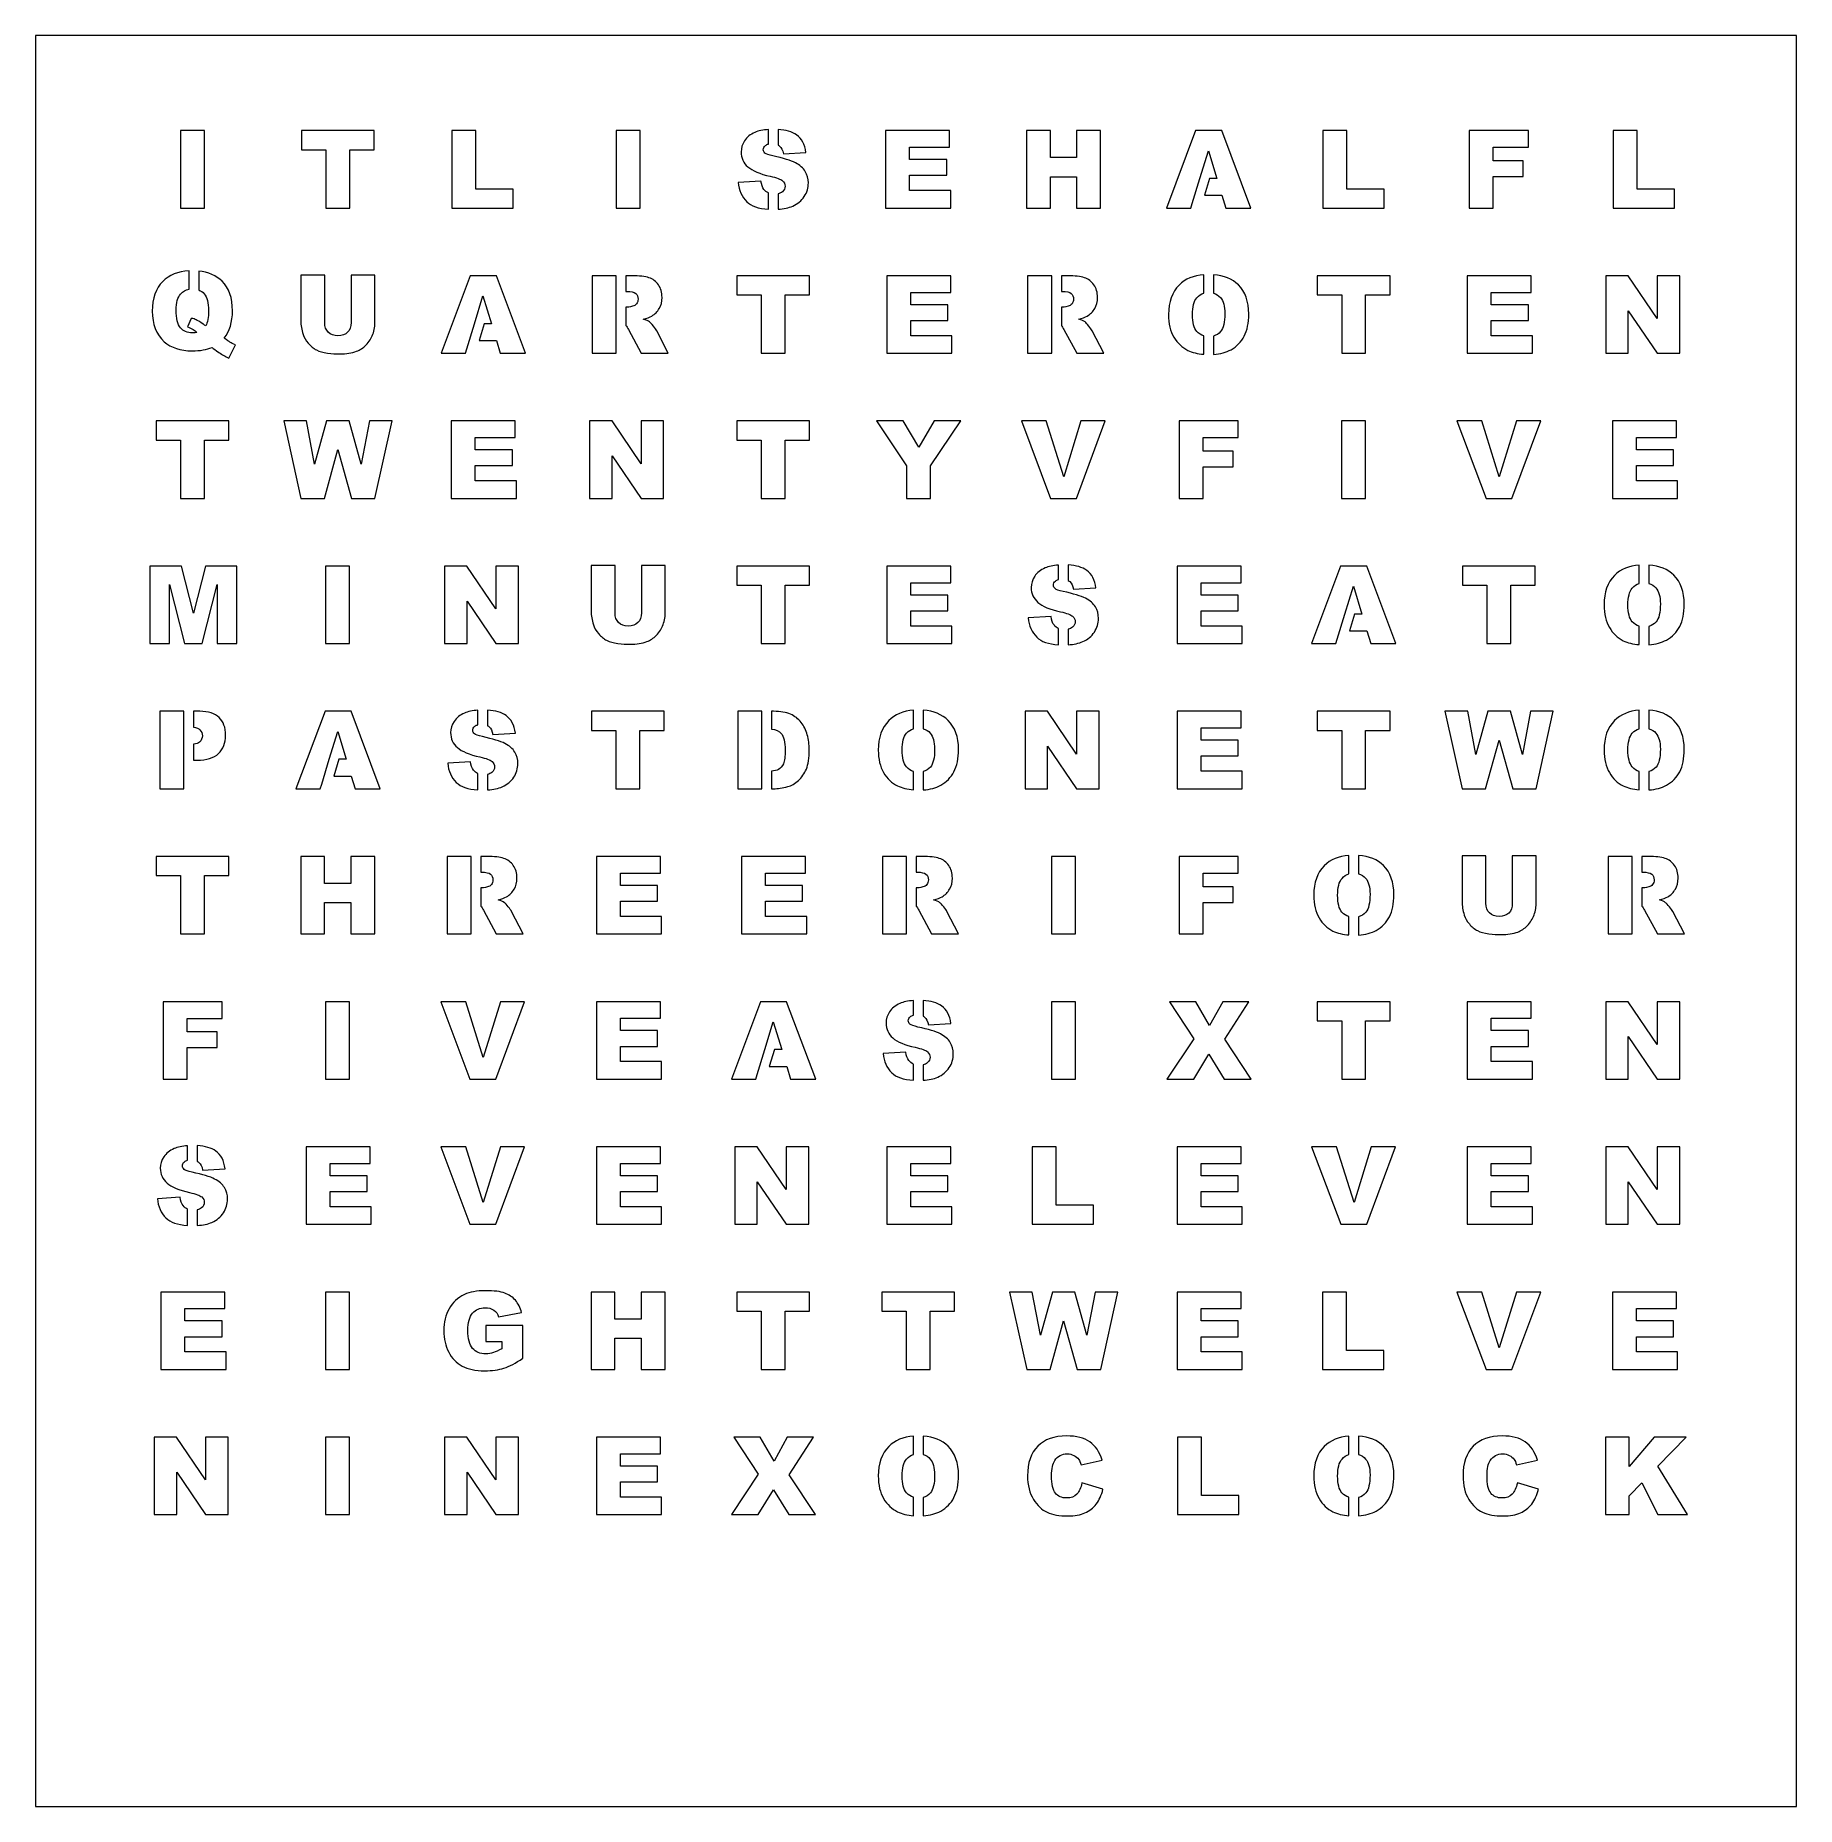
# Model space of a CAD drawing. Header units: inches. Extents: x -3.58 to 3.58, y -3.6 to 3.6.
import ezdxf

# ---------------------------------------------------------------- set-up
doc = ezdxf.new("R2010")
doc.units = ezdxf.units.IN
doc.header["$MEASUREMENT"] = 0
doc.layers.add('Layer 1', color=7, linetype='Continuous')

msp = doc.modelspace()

# ---------------------------------------------------------------- linework, layer by layer
at = {"layer": 'Layer 1', "color": 1, "lineweight": 0}
for points, knots in [([(-3.5827, 3.6024), (-3.5827, 3.6024), (3.5827, 3.6024), (3.5827, 3.6024), (3.5827, 3.6024), (3.5827, 3.6024), (3.5827, -3.6024), (3.5827, -3.6024), (3.5827, -3.6024), (3.5827, -3.6024), (-3.5827, -3.6024), (-3.5827, -3.6024), (-3.5827, -3.6024), (-3.5827, -3.6024), (-3.5827, 3.6024), (-3.5827, 3.6024)], [0, 0, 0, 0, 0.2, 0.2, 0.2, 0.2, 0.4, 0.4, 0.4, 0.4, 0.6, 0.6, 0.6, 0.6, 1, 1, 1, 1]), ([(-2.9918, 3.2151), (-2.9918, 3.2151), (-2.8941, 3.2151), (-2.8941, 3.2151), (-2.8941, 3.2151), (-2.8941, 3.2151), (-2.8941, 2.9001), (-2.8941, 2.9001), (-2.8941, 2.9001), (-2.8941, 2.9001), (-2.9918, 2.9001), (-2.9918, 2.9001), (-2.9918, 2.9001), (-2.9918, 2.9001), (-2.9918, 3.2151), (-2.9918, 3.2151)], [0, 0, 0, 0, 0.2, 0.2, 0.2, 0.2, 0.4, 0.4, 0.4, 0.4, 0.6, 0.6, 0.6, 0.6, 1, 1, 1, 1]), ([(-2.5003, 3.2151), (-2.5003, 3.2151), (-2.2043, 3.2151), (-2.2043, 3.2151), (-2.2043, 3.2151), (-2.2043, 3.2151), (-2.2043, 3.1372), (-2.2043, 3.1372), (-2.2043, 3.1372), (-2.2043, 3.1372), (-2.3037, 3.1372), (-2.3037, 3.1372), (-2.3037, 3.1372), (-2.3037, 3.1372), (-2.3037, 2.9001), (-2.3037, 2.9001), (-2.3037, 2.9001), (-2.3037, 2.9001), (-2.4009, 2.9001), (-2.4009, 2.9001), (-2.4009, 2.9001), (-2.4009, 2.9001), (-2.4009, 3.1372), (-2.4009, 3.1372), (-2.4009, 3.1372), (-2.4009, 3.1372), (-2.5003, 3.1372), (-2.5003, 3.1372), (-2.5003, 3.1372), (-2.5003, 3.1372), (-2.5003, 3.2151), (-2.5003, 3.2151)], [0, 0, 0, 0, 0.111111, 0.111111, 0.111111, 0.111111, 0.222222, 0.222222, 0.222222, 0.222222, 0.333333, 0.333333, 0.333333, 0.333333, 0.444444, 0.444444, 0.444444, 0.444444, 0.555556, 0.555556, 0.555556, 0.555556, 0.666667, 0.666667, 0.666667, 0.666667, 0.777778, 0.777778, 0.777778, 0.777778, 1, 1, 1, 1]), ([(-1.8878, 3.2151), (-1.8878, 3.2151), (-1.7906, 3.2151), (-1.7906, 3.2151), (-1.7906, 3.2151), (-1.7906, 3.2151), (-1.7906, 2.9776), (-1.7906, 2.9776), (-1.7906, 2.9776), (-1.7906, 2.9776), (-1.6384, 2.9776), (-1.6384, 2.9776), (-1.6384, 2.9776), (-1.6384, 2.9776), (-1.6384, 2.9001), (-1.6384, 2.9001), (-1.6384, 2.9001), (-1.6384, 2.9001), (-1.8878, 2.9001), (-1.8878, 2.9001), (-1.8878, 2.9001), (-1.8878, 2.9001), (-1.8878, 3.2151), (-1.8878, 3.2151)], [0, 0, 0, 0, 0.142857, 0.142857, 0.142857, 0.142857, 0.285714, 0.285714, 0.285714, 0.285714, 0.428571, 0.428571, 0.428571, 0.428571, 0.571429, 0.571429, 0.571429, 0.571429, 0.714286, 0.714286, 0.714286, 0.714286, 1, 1, 1, 1]), ([(-1.2201, 3.2151), (-1.2201, 3.2151), (-1.1224, 3.2151), (-1.1224, 3.2151), (-1.1224, 3.2151), (-1.1224, 3.2151), (-1.1224, 2.9001), (-1.1224, 2.9001), (-1.1224, 2.9001), (-1.1224, 2.9001), (-1.2201, 2.9001), (-1.2201, 2.9001), (-1.2201, 2.9001), (-1.2201, 2.9001), (-1.2201, 3.2151), (-1.2201, 3.2151)], [0, 0, 0, 0, 0.2, 0.2, 0.2, 0.2, 0.4, 0.4, 0.4, 0.4, 0.6, 0.6, 0.6, 0.6, 1, 1, 1, 1]), ([(-0.561, 2.9584), (-0.5541, 2.9599), (-0.5483, 2.9627), (-0.5438, 2.9666), (-0.5438, 2.9666), (-0.5362, 2.9732), (-0.5325, 2.9807), (-0.5325, 2.9893), (-0.5325, 2.9893), (-0.5325, 2.9974), (-0.536, 3.0048), (-0.5431, 3.0112), (-0.5431, 3.0112), (-0.5502, 3.0177), (-0.5668, 3.0237), (-0.5928, 3.0295), (-0.5928, 3.0295), (-0.6355, 3.039), (-0.6659, 3.0517), (-0.684, 3.0677), (-0.684, 3.0677), (-0.7024, 3.0835), (-0.7115, 3.1037), (-0.7115, 3.1284), (-0.7115, 3.1284), (-0.7115, 3.1445), (-0.7068, 3.1597), (-0.6975, 3.1741), (-0.6975, 3.1741), (-0.6881, 3.1886), (-0.674, 3.1998), (-0.6552, 3.2081), (-0.6552, 3.2081), (-0.6409, 3.2143), (-0.6226, 3.2181), (-0.6004, 3.2196), (-0.6004, 3.2196), (-0.6004, 3.2196), (-0.6004, 3.1605), (-0.6004, 3.1605), (-0.6004, 3.1605), (-0.6054, 3.1593), (-0.6095, 3.1574), (-0.6128, 3.1547), (-0.6128, 3.1547), (-0.6185, 3.1499), (-0.6214, 3.1441), (-0.6214, 3.1372), (-0.6214, 3.1372), (-0.6214, 3.1322), (-0.619, 3.1277), (-0.6144, 3.1237), (-0.6144, 3.1237), (-0.6099, 3.1195), (-0.5991, 3.1157), (-0.5819, 3.1121), (-0.5819, 3.1121), (-0.5394, 3.1029), (-0.509, 3.0936), (-0.4906, 3.0842), (-0.4906, 3.0842), (-0.4722, 3.0748), (-0.4588, 3.0633), (-0.4505, 3.0493), (-0.4505, 3.0493), (-0.4421, 3.0355), (-0.4379, 3.0199), (-0.4379, 3.0027), (-0.4379, 3.0027), (-0.4379, 2.9825), (-0.4435, 2.9639), (-0.4546, 2.9468), (-0.4546, 2.9468), (-0.4659, 2.9298), (-0.4814, 2.9169), (-0.5015, 2.9081), (-0.5015, 2.9081), (-0.5178, 2.9009), (-0.5377, 2.8966), (-0.561, 2.8953), (-0.561, 2.8953), (-0.561, 2.8953), (-0.561, 2.9584), (-0.561, 2.9584)], [0, 0, 0, 0, 0.045455, 0.045455, 0.045455, 0.045455, 0.090909, 0.090909, 0.090909, 0.090909, 0.136364, 0.136364, 0.136364, 0.136364, 0.181818, 0.181818, 0.181818, 0.181818, 0.227273, 0.227273, 0.227273, 0.227273, 0.272727, 0.272727, 0.272727, 0.272727, 0.318182, 0.318182, 0.318182, 0.318182, 0.363636, 0.363636, 0.363636, 0.363636, 0.409091, 0.409091, 0.409091, 0.409091, 0.454545, 0.454545, 0.454545, 0.454545, 0.5, 0.5, 0.5, 0.5, 0.545455, 0.545455, 0.545455, 0.545455, 0.590909, 0.590909, 0.590909, 0.590909, 0.636364, 0.636364, 0.636364, 0.636364, 0.681818, 0.681818, 0.681818, 0.681818, 0.727273, 0.727273, 0.727273, 0.727273, 0.772727, 0.772727, 0.772727, 0.772727, 0.818182, 0.818182, 0.818182, 0.818182, 0.863636, 0.863636, 0.863636, 0.863636, 0.909091, 0.909091, 0.909091, 0.909091, 1, 1, 1, 1]), ([(-0.561, 3.2199), (-0.5289, 3.2181), (-0.5038, 3.2107), (-0.4857, 3.1979), (-0.4857, 3.1979), (-0.4646, 3.1829), (-0.4521, 3.1591), (-0.448, 3.1264), (-0.448, 3.1264), (-0.448, 3.1264), (-0.5395, 3.121), (-0.5395, 3.121), (-0.5395, 3.121), (-0.542, 3.1353), (-0.5471, 3.1457), (-0.5549, 3.1521), (-0.5549, 3.1521), (-0.5567, 3.1537), (-0.5588, 3.155), (-0.561, 3.1562), (-0.561, 3.1562), (-0.561, 3.1562), (-0.561, 3.2199), (-0.561, 3.2199)], [0, 0, 0, 0, 0.142857, 0.142857, 0.142857, 0.142857, 0.285714, 0.285714, 0.285714, 0.285714, 0.428571, 0.428571, 0.428571, 0.428571, 0.571429, 0.571429, 0.571429, 0.571429, 0.714286, 0.714286, 0.714286, 0.714286, 1, 1, 1, 1]), ([(-0.1236, 3.2151), (-0.1236, 3.2151), (0.1368, 3.2151), (0.1368, 3.2151), (0.1368, 3.2151), (0.1368, 3.2151), (0.1368, 3.1478), (0.1368, 3.1478), (0.1368, 3.1478), (0.1368, 3.1478), (-0.0259, 3.1478), (-0.0259, 3.1478), (-0.0259, 3.1478), (-0.0259, 3.1478), (-0.0259, 3.0976), (-0.0259, 3.0976), (-0.0259, 3.0976), (-0.0259, 3.0976), (0.125, 3.0976), (0.125, 3.0976), (0.125, 3.0976), (0.125, 3.0976), (0.125, 3.0334), (0.125, 3.0334), (0.125, 3.0334), (0.125, 3.0334), (-0.0259, 3.0334), (-0.0259, 3.0334), (-0.0259, 3.0334), (-0.0259, 3.0334), (-0.0259, 2.9714), (-0.0259, 2.9714), (-0.0259, 2.9714), (-0.0259, 2.9714), (0.1417, 2.9714), (0.1417, 2.9714), (0.1417, 2.9714), (0.1417, 2.9714), (0.1417, 2.9001), (0.1417, 2.9001), (0.1417, 2.9001), (0.1417, 2.9001), (-0.1236, 2.9001), (-0.1236, 2.9001), (-0.1236, 2.9001), (-0.1236, 2.9001), (-0.1236, 3.2151), (-0.1236, 3.2151)], [0, 0, 0, 0, 0.076923, 0.076923, 0.076923, 0.076923, 0.153846, 0.153846, 0.153846, 0.153846, 0.230769, 0.230769, 0.230769, 0.230769, 0.307692, 0.307692, 0.307692, 0.307692, 0.384615, 0.384615, 0.384615, 0.384615, 0.461538, 0.461538, 0.461538, 0.461538, 0.538462, 0.538462, 0.538462, 0.538462, 0.615385, 0.615385, 0.615385, 0.615385, 0.692308, 0.692308, 0.692308, 0.692308, 0.769231, 0.769231, 0.769231, 0.769231, 0.846154, 0.846154, 0.846154, 0.846154, 1, 1, 1, 1]), ([(0.4497, 3.2151), (0.4497, 3.2151), (0.5469, 3.2151), (0.5469, 3.2151), (0.5469, 3.2151), (0.5469, 3.2151), (0.5469, 3.1051), (0.5469, 3.1051), (0.5469, 3.1051), (0.5469, 3.1051), (0.6533, 3.1051), (0.6533, 3.1051), (0.6533, 3.1051), (0.6533, 3.1051), (0.6533, 3.2151), (0.6533, 3.2151), (0.6533, 3.2151), (0.6533, 3.2151), (0.751, 3.2151), (0.751, 3.2151), (0.751, 3.2151), (0.751, 3.2151), (0.751, 2.9001), (0.751, 2.9001), (0.751, 2.9001), (0.751, 2.9001), (0.6533, 2.9001), (0.6533, 2.9001), (0.6533, 2.9001), (0.6533, 2.9001), (0.6533, 3.0277), (0.6533, 3.0277), (0.6533, 3.0277), (0.6533, 3.0277), (0.5469, 3.0277), (0.5469, 3.0277), (0.5469, 3.0277), (0.5469, 3.0277), (0.5469, 2.9001), (0.5469, 2.9001), (0.5469, 2.9001), (0.5469, 2.9001), (0.4497, 2.9001), (0.4497, 2.9001), (0.4497, 2.9001), (0.4497, 2.9001), (0.4497, 3.2151), (0.4497, 3.2151)], [0, 0, 0, 0, 0.076923, 0.076923, 0.076923, 0.076923, 0.153846, 0.153846, 0.153846, 0.153846, 0.230769, 0.230769, 0.230769, 0.230769, 0.307692, 0.307692, 0.307692, 0.307692, 0.384615, 0.384615, 0.384615, 0.384615, 0.461538, 0.461538, 0.461538, 0.461538, 0.538462, 0.538462, 0.538462, 0.538462, 0.615385, 0.615385, 0.615385, 0.615385, 0.692308, 0.692308, 0.692308, 0.692308, 0.769231, 0.769231, 0.769231, 0.769231, 0.846154, 0.846154, 0.846154, 0.846154, 1, 1, 1, 1]), ([(1.2447, 2.952), (1.2447, 2.952), (1.1738, 2.952), (1.1738, 2.952), (1.1738, 2.952), (1.1738, 2.952), (1.1945, 3.0202), (1.1945, 3.0202), (1.1945, 3.0202), (1.1945, 3.0202), (1.2241, 3.0202), (1.2241, 3.0202), (1.2241, 3.0202), (1.2241, 3.0202), (1.1897, 3.1334), (1.1897, 3.1334), (1.1897, 3.1334), (1.1897, 3.1334), (1.1551, 3.0202), (1.1551, 3.0202), (1.1551, 3.0202), (1.1551, 3.0202), (1.1552, 3.0202), (1.1552, 3.0202), (1.1552, 3.0202), (1.1552, 3.0202), (1.1242, 2.9186), (1.1242, 2.9186), (1.1242, 2.9186), (1.1242, 2.9186), (1.1186, 2.9001), (1.1186, 2.9001), (1.1186, 2.9001), (1.1186, 2.9001), (1.0192, 2.9001), (1.0192, 2.9001), (1.0192, 2.9001), (1.0192, 2.9001), (1.1378, 3.2151), (1.1378, 3.2151), (1.1378, 3.2151), (1.1378, 3.2151), (1.2443, 3.2151), (1.2443, 3.2151), (1.2443, 3.2151), (1.2443, 3.2151), (1.3623, 2.9001), (1.3623, 2.9001), (1.3623, 2.9001), (1.3623, 2.9001), (1.2604, 2.9001), (1.2604, 2.9001), (1.2604, 2.9001), (1.2604, 2.9001), (1.2447, 2.952), (1.2447, 2.952)], [0, 0, 0, 0, 0.066667, 0.066667, 0.066667, 0.066667, 0.133333, 0.133333, 0.133333, 0.133333, 0.2, 0.2, 0.2, 0.2, 0.266667, 0.266667, 0.266667, 0.266667, 0.333333, 0.333333, 0.333333, 0.333333, 0.4, 0.4, 0.4, 0.4, 0.466667, 0.466667, 0.466667, 0.466667, 0.533333, 0.533333, 0.533333, 0.533333, 0.6, 0.6, 0.6, 0.6, 0.666667, 0.666667, 0.666667, 0.666667, 0.733333, 0.733333, 0.733333, 0.733333, 0.8, 0.8, 0.8, 0.8, 0.866667, 0.866667, 0.866667, 0.866667, 1, 1, 1, 1]), ([(1.6555, 3.2151), (1.6555, 3.2151), (1.7527, 3.2151), (1.7527, 3.2151), (1.7527, 3.2151), (1.7527, 3.2151), (1.7527, 2.9776), (1.7527, 2.9776), (1.7527, 2.9776), (1.7527, 2.9776), (1.9049, 2.9776), (1.9049, 2.9776), (1.9049, 2.9776), (1.9049, 2.9776), (1.9049, 2.9001), (1.9049, 2.9001), (1.9049, 2.9001), (1.9049, 2.9001), (1.6555, 2.9001), (1.6555, 2.9001), (1.6555, 2.9001), (1.6555, 2.9001), (1.6555, 3.2151), (1.6555, 3.2151)], [0, 0, 0, 0, 0.142857, 0.142857, 0.142857, 0.142857, 0.285714, 0.285714, 0.285714, 0.285714, 0.428571, 0.428571, 0.428571, 0.428571, 0.571429, 0.571429, 0.571429, 0.571429, 0.714286, 0.714286, 0.714286, 0.714286, 1, 1, 1, 1]), ([(2.2509, 3.2151), (2.2509, 3.2151), (2.4915, 3.2151), (2.4915, 3.2151), (2.4915, 3.2151), (2.4915, 3.2151), (2.4915, 3.1474), (2.4915, 3.1474), (2.4915, 3.1474), (2.4915, 3.1474), (2.3486, 3.1474), (2.3486, 3.1474), (2.3486, 3.1474), (2.3486, 3.1474), (2.3486, 3.0924), (2.3486, 3.0924), (2.3486, 3.0924), (2.3486, 3.0924), (2.4709, 3.0924), (2.4709, 3.0924), (2.4709, 3.0924), (2.4709, 3.0924), (2.4709, 3.0286), (2.4709, 3.0286), (2.4709, 3.0286), (2.4709, 3.0286), (2.3486, 3.0286), (2.3486, 3.0286), (2.3486, 3.0286), (2.3486, 3.0286), (2.3486, 2.9001), (2.3486, 2.9001), (2.3486, 2.9001), (2.3486, 2.9001), (2.2509, 2.9001), (2.2509, 2.9001), (2.2509, 2.9001), (2.2509, 2.9001), (2.2509, 3.2151), (2.2509, 3.2151)], [0, 0, 0, 0, 0.090909, 0.090909, 0.090909, 0.090909, 0.181818, 0.181818, 0.181818, 0.181818, 0.272727, 0.272727, 0.272727, 0.272727, 0.363636, 0.363636, 0.363636, 0.363636, 0.454545, 0.454545, 0.454545, 0.454545, 0.545455, 0.545455, 0.545455, 0.545455, 0.636364, 0.636364, 0.636364, 0.636364, 0.727273, 0.727273, 0.727273, 0.727273, 0.818182, 0.818182, 0.818182, 0.818182, 1, 1, 1, 1]), ([(2.8366, 3.2151), (2.8366, 3.2151), (2.9338, 3.2151), (2.9338, 3.2151), (2.9338, 3.2151), (2.9338, 3.2151), (2.9338, 2.9776), (2.9338, 2.9776), (2.9338, 2.9776), (2.9338, 2.9776), (3.086, 2.9776), (3.086, 2.9776), (3.086, 2.9776), (3.086, 2.9776), (3.086, 2.9001), (3.086, 2.9001), (3.086, 2.9001), (3.086, 2.9001), (2.8366, 2.9001), (2.8366, 2.9001), (2.8366, 2.9001), (2.8366, 2.9001), (2.8366, 3.2151), (2.8366, 3.2151)], [0, 0, 0, 0, 0.142857, 0.142857, 0.142857, 0.142857, 0.285714, 0.285714, 0.285714, 0.285714, 0.428571, 0.428571, 0.428571, 0.428571, 0.571429, 0.571429, 0.571429, 0.571429, 0.714286, 0.714286, 0.714286, 0.714286, 1, 1, 1, 1]), ([(-0.7234, 3.0043), (-0.7234, 3.0043), (-0.631, 3.0101), (-0.631, 3.0101), (-0.631, 3.0101), (-0.6291, 2.9951), (-0.6249, 2.9837), (-0.6188, 2.9759), (-0.6188, 2.9759), (-0.6137, 2.9695), (-0.6076, 2.9648), (-0.6004, 2.9616), (-0.6004, 2.9616), (-0.6004, 2.9616), (-0.6004, 2.8956), (-0.6004, 2.8956), (-0.6004, 2.8956), (-0.6416, 2.8982), (-0.671, 2.9083), (-0.6884, 2.9258), (-0.6884, 2.9258), (-0.709, 2.9464), (-0.7207, 2.9726), (-0.7234, 3.0043)], [0, 0, 0, 0, 0.142857, 0.142857, 0.142857, 0.142857, 0.285714, 0.285714, 0.285714, 0.285714, 0.428571, 0.428571, 0.428571, 0.428571, 0.571429, 0.571429, 0.571429, 0.571429, 0.714286, 0.714286, 0.714286, 0.714286, 1, 1, 1, 1]), ([(-2.8152, 2.3707), (-2.8031, 2.3623), (-2.7952, 2.3569), (-2.7914, 2.3548), (-2.7914, 2.3548), (-2.7859, 2.3517), (-2.7784, 2.348), (-2.769, 2.3438), (-2.769, 2.3438), (-2.769, 2.3438), (-2.7959, 2.2894), (-2.7959, 2.2894), (-2.7959, 2.2894), (-2.8095, 2.2959), (-2.823, 2.3037), (-2.8362, 2.3128), (-2.8362, 2.3128), (-2.8496, 2.3219), (-2.8589, 2.3287), (-2.8642, 2.3333), (-2.8642, 2.3333), (-2.8856, 2.324), (-2.9125, 2.3193), (-2.9449, 2.3193), (-2.9449, 2.3193), (-2.9928, 2.3193), (-3.0306, 2.3317), (-3.0582, 2.3566), (-3.0582, 2.3566), (-3.0909, 2.3861), (-3.1073, 2.4275), (-3.1073, 2.4809), (-3.1073, 2.4809), (-3.1073, 2.5328), (-3.093, 2.573), (-3.0644, 2.6017), (-3.0644, 2.6017), (-3.0383, 2.6279), (-3.0028, 2.6421), (-2.9578, 2.6444), (-2.9578, 2.6444), (-2.9578, 2.6444), (-2.9578, 2.5702), (-2.9578, 2.5702), (-2.9578, 2.5702), (-2.9714, 2.5677), (-2.9827, 2.5611), (-2.9919, 2.5505), (-2.9919, 2.5505), (-3.004, 2.5366), (-3.0101, 2.5149), (-3.0101, 2.4855), (-3.0101, 2.4855), (-3.0101, 2.4511), (-3.0042, 2.427), (-2.9925, 2.4131), (-2.9925, 2.4131), (-2.9806, 2.3992), (-2.9645, 2.3923), (-2.9441, 2.3923), (-2.9441, 2.3923), (-2.9375, 2.3923), (-2.9312, 2.3929), (-2.9254, 2.3942), (-2.9254, 2.3942), (-2.9336, 2.4021), (-2.9465, 2.4095), (-2.9642, 2.4165), (-2.9642, 2.4165), (-2.9642, 2.4165), (-2.9489, 2.4515), (-2.9489, 2.4515), (-2.9489, 2.4515), (-2.9403, 2.45), (-2.9335, 2.448), (-2.9287, 2.4457), (-2.9287, 2.4457), (-2.9239, 2.4435), (-2.9145, 2.4374), (-2.9005, 2.4277), (-2.9005, 2.4277), (-2.8972, 2.4254), (-2.8936, 2.4231), (-2.8897, 2.4207), (-2.8897, 2.4207), (-2.882, 2.4345), (-2.8781, 2.4553), (-2.8781, 2.4829), (-2.8781, 2.4829), (-2.8781, 2.5146), (-2.884, 2.5373), (-2.8958, 2.5509), (-2.8958, 2.5509), (-2.9021, 2.5581), (-2.9097, 2.5634), (-2.9184, 2.5668), (-2.9184, 2.5668), (-2.9184, 2.5668), (-2.9184, 2.6435), (-2.9184, 2.6435), (-2.9184, 2.6435), (-2.8787, 2.6395), (-2.847, 2.6259), (-2.8235, 2.6027), (-2.8235, 2.6027), (-2.7951, 2.5747), (-2.7809, 2.5345), (-2.7809, 2.4823), (-2.7809, 2.4823), (-2.7809, 2.4358), (-2.7923, 2.3987), (-2.8152, 2.3707)], [0, 0, 0, 0, 0.034483, 0.034483, 0.034483, 0.034483, 0.068966, 0.068966, 0.068966, 0.068966, 0.103448, 0.103448, 0.103448, 0.103448, 0.137931, 0.137931, 0.137931, 0.137931, 0.172414, 0.172414, 0.172414, 0.172414, 0.206897, 0.206897, 0.206897, 0.206897, 0.241379, 0.241379, 0.241379, 0.241379, 0.275862, 0.275862, 0.275862, 0.275862, 0.310345, 0.310345, 0.310345, 0.310345, 0.344828, 0.344828, 0.344828, 0.344828, 0.37931, 0.37931, 0.37931, 0.37931, 0.413793, 0.413793, 0.413793, 0.413793, 0.448276, 0.448276, 0.448276, 0.448276, 0.482759, 0.482759, 0.482759, 0.482759, 0.517241, 0.517241, 0.517241, 0.517241, 0.551724, 0.551724, 0.551724, 0.551724, 0.586207, 0.586207, 0.586207, 0.586207, 0.62069, 0.62069, 0.62069, 0.62069, 0.655172, 0.655172, 0.655172, 0.655172, 0.689655, 0.689655, 0.689655, 0.689655, 0.724138, 0.724138, 0.724138, 0.724138, 0.758621, 0.758621, 0.758621, 0.758621, 0.793103, 0.793103, 0.793103, 0.793103, 0.827586, 0.827586, 0.827586, 0.827586, 0.862069, 0.862069, 0.862069, 0.862069, 0.896552, 0.896552, 0.896552, 0.896552, 0.931034, 0.931034, 0.931034, 0.931034, 1, 1, 1, 1]), ([(-2.2983, 2.6272), (-2.2983, 2.6272), (-2.2011, 2.6272), (-2.2011, 2.6272), (-2.2011, 2.6272), (-2.2011, 2.6272), (-2.2011, 2.4396), (-2.2011, 2.4396), (-2.2011, 2.4396), (-2.2011, 2.421), (-2.204, 2.4034), (-2.2098, 2.3869), (-2.2098, 2.3869), (-2.2156, 2.3704), (-2.2247, 2.3559), (-2.2371, 2.3435), (-2.2371, 2.3435), (-2.2494, 2.3311), (-2.2624, 2.3225), (-2.276, 2.3174), (-2.276, 2.3174), (-2.2949, 2.3105), (-2.3176, 2.3069), (-2.3441, 2.3069), (-2.3441, 2.3069), (-2.3594, 2.3069), (-2.3761, 2.308), (-2.3942, 2.3102), (-2.3942, 2.3102), (-2.4123, 2.3123), (-2.4275, 2.3166), (-2.4397, 2.3229), (-2.4397, 2.3229), (-2.4519, 2.3293), (-2.463, 2.3383), (-2.473, 2.3501), (-2.473, 2.3501), (-2.4832, 2.3618), (-2.4901, 2.3739), (-2.4938, 2.3863), (-2.4938, 2.3863), (-2.4998, 2.4064), (-2.5028, 2.4241), (-2.5028, 2.4396), (-2.5028, 2.4396), (-2.5028, 2.4396), (-2.5028, 2.6272), (-2.5028, 2.6272), (-2.5028, 2.6272), (-2.5028, 2.6272), (-2.4056, 2.6272), (-2.4056, 2.6272), (-2.4056, 2.6272), (-2.4056, 2.6272), (-2.4056, 2.4351), (-2.4056, 2.4351), (-2.4056, 2.4351), (-2.4056, 2.4179), (-2.4008, 2.4045), (-2.3914, 2.3949), (-2.3914, 2.3949), (-2.3818, 2.3852), (-2.3686, 2.3804), (-2.3518, 2.3804), (-2.3518, 2.3804), (-2.3351, 2.3804), (-2.322, 2.3852), (-2.3125, 2.3947), (-2.3125, 2.3947), (-2.303, 2.4042), (-2.2983, 2.4176), (-2.2983, 2.4351), (-2.2983, 2.4351), (-2.2983, 2.4351), (-2.2983, 2.6272), (-2.2983, 2.6272)], [0, 0, 0, 0, 0.05, 0.05, 0.05, 0.05, 0.1, 0.1, 0.1, 0.1, 0.15, 0.15, 0.15, 0.15, 0.2, 0.2, 0.2, 0.2, 0.25, 0.25, 0.25, 0.25, 0.3, 0.3, 0.3, 0.3, 0.35, 0.35, 0.35, 0.35, 0.4, 0.4, 0.4, 0.4, 0.45, 0.45, 0.45, 0.45, 0.5, 0.5, 0.5, 0.5, 0.55, 0.55, 0.55, 0.55, 0.6, 0.6, 0.6, 0.6, 0.65, 0.65, 0.65, 0.65, 0.7, 0.7, 0.7, 0.7, 0.75, 0.75, 0.75, 0.75, 0.8, 0.8, 0.8, 0.8, 0.85, 0.85, 0.85, 0.85, 0.9, 0.9, 0.9, 0.9, 1, 1, 1, 1]), ([(-1.707, 2.3615), (-1.707, 2.3615), (-1.7779, 2.3615), (-1.7779, 2.3615), (-1.7779, 2.3615), (-1.7779, 2.3615), (-1.7572, 2.4297), (-1.7572, 2.4297), (-1.7572, 2.4297), (-1.7572, 2.4297), (-1.7276, 2.4297), (-1.7276, 2.4297), (-1.7276, 2.4297), (-1.7276, 2.4297), (-1.762, 2.5429), (-1.762, 2.5429), (-1.762, 2.5429), (-1.762, 2.5429), (-1.7965, 2.4297), (-1.7965, 2.4297), (-1.7965, 2.4297), (-1.7965, 2.4297), (-1.7965, 2.4297), (-1.7965, 2.4297), (-1.7965, 2.4297), (-1.7965, 2.4297), (-1.8275, 2.328), (-1.8275, 2.328), (-1.8275, 2.328), (-1.8275, 2.328), (-1.8331, 2.3096), (-1.8331, 2.3096), (-1.8331, 2.3096), (-1.8331, 2.3096), (-1.9324, 2.3096), (-1.9324, 2.3096), (-1.9324, 2.3096), (-1.9324, 2.3096), (-1.8139, 2.6245), (-1.8139, 2.6245), (-1.8139, 2.6245), (-1.8139, 2.6245), (-1.7074, 2.6245), (-1.7074, 2.6245), (-1.7074, 2.6245), (-1.7074, 2.6245), (-1.5893, 2.3096), (-1.5893, 2.3096), (-1.5893, 2.3096), (-1.5893, 2.3096), (-1.6912, 2.3096), (-1.6912, 2.3096), (-1.6912, 2.3096), (-1.6912, 2.3096), (-1.707, 2.3615), (-1.707, 2.3615)], [0, 0, 0, 0, 0.066667, 0.066667, 0.066667, 0.066667, 0.133333, 0.133333, 0.133333, 0.133333, 0.2, 0.2, 0.2, 0.2, 0.266667, 0.266667, 0.266667, 0.266667, 0.333333, 0.333333, 0.333333, 0.333333, 0.4, 0.4, 0.4, 0.4, 0.466667, 0.466667, 0.466667, 0.466667, 0.533333, 0.533333, 0.533333, 0.533333, 0.6, 0.6, 0.6, 0.6, 0.666667, 0.666667, 0.666667, 0.666667, 0.733333, 0.733333, 0.733333, 0.733333, 0.8, 0.8, 0.8, 0.8, 0.866667, 0.866667, 0.866667, 0.866667, 1, 1, 1, 1]), ([(-1.3173, 2.3096), (-1.3173, 2.3096), (-1.3173, 2.6245), (-1.3173, 2.6245), (-1.3173, 2.6245), (-1.3173, 2.6245), (-1.2197, 2.6245), (-1.2197, 2.6245), (-1.2197, 2.6245), (-1.2197, 2.6245), (-1.2197, 2.5608), (-1.2197, 2.5608), (-1.2197, 2.5608), (-1.2197, 2.5608), (-1.2197, 2.4965), (-1.2197, 2.4965), (-1.2197, 2.4965), (-1.2197, 2.4965), (-1.2197, 2.4371), (-1.2197, 2.4371), (-1.2197, 2.4371), (-1.2197, 2.4371), (-1.2197, 2.3096), (-1.2197, 2.3096), (-1.2197, 2.3096), (-1.2197, 2.3096), (-1.3173, 2.3096), (-1.3173, 2.3096)], [0, 0, 0, 0, 0.125, 0.125, 0.125, 0.125, 0.25, 0.25, 0.25, 0.25, 0.375, 0.375, 0.375, 0.375, 0.5, 0.5, 0.5, 0.5, 0.625, 0.625, 0.625, 0.625, 0.75, 0.75, 0.75, 0.75, 1, 1, 1, 1]), ([(-1.1803, 2.6245), (-1.1803, 2.6245), (-1.1552, 2.6245), (-1.1552, 2.6245), (-1.1552, 2.6245), (-1.1251, 2.6245), (-1.1021, 2.622), (-1.0863, 2.6168), (-1.0863, 2.6168), (-1.0703, 2.6116), (-1.0575, 2.602), (-1.0478, 2.5881), (-1.0478, 2.5881), (-1.038, 2.5741), (-1.0332, 2.557), (-1.0332, 2.5369), (-1.0332, 2.5369), (-1.0332, 2.5195), (-1.0369, 2.5044), (-1.0444, 2.4917), (-1.0444, 2.4917), (-1.0518, 2.4789), (-1.0621, 2.4687), (-1.0752, 2.4608), (-1.0752, 2.4608), (-1.0835, 2.4558), (-1.0949, 2.4516), (-1.1094, 2.4483), (-1.1094, 2.4483), (-1.0978, 2.4444), (-1.0893, 2.4406), (-1.0841, 2.4367), (-1.0841, 2.4367), (-1.0805, 2.4341), (-1.0753, 2.4286), (-1.0685, 2.4201), (-1.0685, 2.4201), (-1.0618, 2.4117), (-1.0572, 2.4052), (-1.055, 2.4006), (-1.055, 2.4006), (-1.055, 2.4006), (-1.0077, 2.3096), (-1.0077, 2.3096), (-1.0077, 2.3096), (-1.0077, 2.3096), (-1.1176, 2.3096), (-1.1176, 2.3096), (-1.1176, 2.3096), (-1.1176, 2.3096), (-1.1696, 2.4056), (-1.1696, 2.4056), (-1.1696, 2.4056), (-1.1734, 2.4128), (-1.177, 2.4186), (-1.1803, 2.4228), (-1.1803, 2.4228), (-1.1803, 2.4228), (-1.1803, 2.4965), (-1.1803, 2.4965), (-1.1803, 2.4965), (-1.1803, 2.4965), (-1.1786, 2.4965), (-1.1786, 2.4965), (-1.1786, 2.4965), (-1.1742, 2.4965), (-1.1655, 2.498), (-1.1528, 2.5009), (-1.1528, 2.5009), (-1.1463, 2.5021), (-1.141, 2.5054), (-1.137, 2.5108), (-1.137, 2.5108), (-1.1329, 2.5161), (-1.1308, 2.5222), (-1.1308, 2.5291), (-1.1308, 2.5291), (-1.1308, 2.5393), (-1.1341, 2.5471), (-1.1405, 2.5525), (-1.1405, 2.5525), (-1.147, 2.558), (-1.1591, 2.5608), (-1.1769, 2.5608), (-1.1769, 2.5608), (-1.1769, 2.5608), (-1.1803, 2.5608), (-1.1803, 2.5608), (-1.1803, 2.5608), (-1.1803, 2.5608), (-1.1803, 2.6245), (-1.1803, 2.6245)], [0, 0, 0, 0, 0.041667, 0.041667, 0.041667, 0.041667, 0.083333, 0.083333, 0.083333, 0.083333, 0.125, 0.125, 0.125, 0.125, 0.166667, 0.166667, 0.166667, 0.166667, 0.208333, 0.208333, 0.208333, 0.208333, 0.25, 0.25, 0.25, 0.25, 0.291667, 0.291667, 0.291667, 0.291667, 0.333333, 0.333333, 0.333333, 0.333333, 0.375, 0.375, 0.375, 0.375, 0.416667, 0.416667, 0.416667, 0.416667, 0.458333, 0.458333, 0.458333, 0.458333, 0.5, 0.5, 0.5, 0.5, 0.541667, 0.541667, 0.541667, 0.541667, 0.583333, 0.583333, 0.583333, 0.583333, 0.625, 0.625, 0.625, 0.625, 0.666667, 0.666667, 0.666667, 0.666667, 0.708333, 0.708333, 0.708333, 0.708333, 0.75, 0.75, 0.75, 0.75, 0.791667, 0.791667, 0.791667, 0.791667, 0.833333, 0.833333, 0.833333, 0.833333, 0.875, 0.875, 0.875, 0.875, 0.916667, 0.916667, 0.916667, 0.916667, 1, 1, 1, 1]), ([(-0.7295, 2.6245), (-0.7295, 2.6245), (-0.4335, 2.6245), (-0.4335, 2.6245), (-0.4335, 2.6245), (-0.4335, 2.6245), (-0.4335, 2.5467), (-0.4335, 2.5467), (-0.4335, 2.5467), (-0.4335, 2.5467), (-0.5329, 2.5467), (-0.5329, 2.5467), (-0.5329, 2.5467), (-0.5329, 2.5467), (-0.5329, 2.3096), (-0.5329, 2.3096), (-0.5329, 2.3096), (-0.5329, 2.3096), (-0.6301, 2.3096), (-0.6301, 2.3096), (-0.6301, 2.3096), (-0.6301, 2.3096), (-0.6301, 2.5467), (-0.6301, 2.5467), (-0.6301, 2.5467), (-0.6301, 2.5467), (-0.7295, 2.5467), (-0.7295, 2.5467), (-0.7295, 2.5467), (-0.7295, 2.5467), (-0.7295, 2.6245), (-0.7295, 2.6245)], [0, 0, 0, 0, 0.111111, 0.111111, 0.111111, 0.111111, 0.222222, 0.222222, 0.222222, 0.222222, 0.333333, 0.333333, 0.333333, 0.333333, 0.444444, 0.444444, 0.444444, 0.444444, 0.555556, 0.555556, 0.555556, 0.555556, 0.666667, 0.666667, 0.666667, 0.666667, 0.777778, 0.777778, 0.777778, 0.777778, 1, 1, 1, 1]), ([(-0.1192, 2.6245), (-0.1192, 2.6245), (0.1412, 2.6245), (0.1412, 2.6245), (0.1412, 2.6245), (0.1412, 2.6245), (0.1412, 2.5572), (0.1412, 2.5572), (0.1412, 2.5572), (0.1412, 2.5572), (-0.0215, 2.5572), (-0.0215, 2.5572), (-0.0215, 2.5572), (-0.0215, 2.5572), (-0.0215, 2.5071), (-0.0215, 2.5071), (-0.0215, 2.5071), (-0.0215, 2.5071), (0.1294, 2.5071), (0.1294, 2.5071), (0.1294, 2.5071), (0.1294, 2.5071), (0.1294, 2.4429), (0.1294, 2.4429), (0.1294, 2.4429), (0.1294, 2.4429), (-0.0215, 2.4429), (-0.0215, 2.4429), (-0.0215, 2.4429), (-0.0215, 2.4429), (-0.0215, 2.3808), (-0.0215, 2.3808), (-0.0215, 2.3808), (-0.0215, 2.3808), (0.1461, 2.3808), (0.1461, 2.3808), (0.1461, 2.3808), (0.1461, 2.3808), (0.1461, 2.3096), (0.1461, 2.3096), (0.1461, 2.3096), (0.1461, 2.3096), (-0.1192, 2.3096), (-0.1192, 2.3096), (-0.1192, 2.3096), (-0.1192, 2.3096), (-0.1192, 2.6245), (-0.1192, 2.6245)], [0, 0, 0, 0, 0.076923, 0.076923, 0.076923, 0.076923, 0.153846, 0.153846, 0.153846, 0.153846, 0.230769, 0.230769, 0.230769, 0.230769, 0.307692, 0.307692, 0.307692, 0.307692, 0.384615, 0.384615, 0.384615, 0.384615, 0.461538, 0.461538, 0.461538, 0.461538, 0.538462, 0.538462, 0.538462, 0.538462, 0.615385, 0.615385, 0.615385, 0.615385, 0.692308, 0.692308, 0.692308, 0.692308, 0.769231, 0.769231, 0.769231, 0.769231, 0.846154, 0.846154, 0.846154, 0.846154, 1, 1, 1, 1]), ([(0.4543, 2.3096), (0.4543, 2.3096), (0.4543, 2.6245), (0.4543, 2.6245), (0.4543, 2.6245), (0.4543, 2.6245), (0.552, 2.6245), (0.552, 2.6245), (0.552, 2.6245), (0.552, 2.6245), (0.552, 2.5608), (0.552, 2.5608), (0.552, 2.5608), (0.552, 2.5608), (0.552, 2.4965), (0.552, 2.4965), (0.552, 2.4965), (0.552, 2.4965), (0.552, 2.4371), (0.552, 2.4371), (0.552, 2.4371), (0.552, 2.4371), (0.552, 2.3096), (0.552, 2.3096), (0.552, 2.3096), (0.552, 2.3096), (0.4543, 2.3096), (0.4543, 2.3096)], [0, 0, 0, 0, 0.125, 0.125, 0.125, 0.125, 0.25, 0.25, 0.25, 0.25, 0.375, 0.375, 0.375, 0.375, 0.5, 0.5, 0.5, 0.5, 0.625, 0.625, 0.625, 0.625, 0.75, 0.75, 0.75, 0.75, 1, 1, 1, 1]), ([(0.5913, 2.6245), (0.5913, 2.6245), (0.6165, 2.6245), (0.6165, 2.6245), (0.6165, 2.6245), (0.6465, 2.6245), (0.6696, 2.622), (0.6854, 2.6168), (0.6854, 2.6168), (0.7013, 2.6116), (0.7141, 2.602), (0.7239, 2.5881), (0.7239, 2.5881), (0.7336, 2.5741), (0.7385, 2.557), (0.7385, 2.5369), (0.7385, 2.5369), (0.7385, 2.5195), (0.7347, 2.5044), (0.7273, 2.4917), (0.7273, 2.4917), (0.7199, 2.4789), (0.7096, 2.4687), (0.6965, 2.4608), (0.6965, 2.4608), (0.6882, 2.4558), (0.6767, 2.4516), (0.6623, 2.4483), (0.6623, 2.4483), (0.6739, 2.4444), (0.6823, 2.4406), (0.6876, 2.4367), (0.6876, 2.4367), (0.6911, 2.4341), (0.6963, 2.4286), (0.7031, 2.4201), (0.7031, 2.4201), (0.7099, 2.4117), (0.7144, 2.4052), (0.7167, 2.4006), (0.7167, 2.4006), (0.7167, 2.4006), (0.764, 2.3096), (0.764, 2.3096), (0.764, 2.3096), (0.764, 2.3096), (0.654, 2.3096), (0.654, 2.3096), (0.654, 2.3096), (0.654, 2.3096), (0.602, 2.4056), (0.602, 2.4056), (0.602, 2.4056), (0.5982, 2.4128), (0.5947, 2.4186), (0.5913, 2.4228), (0.5913, 2.4228), (0.5913, 2.4228), (0.5913, 2.4965), (0.5913, 2.4965), (0.5913, 2.4965), (0.5913, 2.4965), (0.5931, 2.4965), (0.5931, 2.4965), (0.5931, 2.4965), (0.5975, 2.4965), (0.6061, 2.498), (0.6189, 2.5009), (0.6189, 2.5009), (0.6254, 2.5021), (0.6306, 2.5054), (0.6347, 2.5108), (0.6347, 2.5108), (0.6388, 2.5161), (0.6408, 2.5222), (0.6408, 2.5291), (0.6408, 2.5291), (0.6408, 2.5393), (0.6376, 2.5471), (0.6311, 2.5525), (0.6311, 2.5525), (0.6247, 2.558), (0.6126, 2.5608), (0.5948, 2.5608), (0.5948, 2.5608), (0.5948, 2.5608), (0.5913, 2.5608), (0.5913, 2.5608), (0.5913, 2.5608), (0.5913, 2.5608), (0.5913, 2.6245), (0.5913, 2.6245)], [0, 0, 0, 0, 0.041667, 0.041667, 0.041667, 0.041667, 0.083333, 0.083333, 0.083333, 0.083333, 0.125, 0.125, 0.125, 0.125, 0.166667, 0.166667, 0.166667, 0.166667, 0.208333, 0.208333, 0.208333, 0.208333, 0.25, 0.25, 0.25, 0.25, 0.291667, 0.291667, 0.291667, 0.291667, 0.333333, 0.333333, 0.333333, 0.333333, 0.375, 0.375, 0.375, 0.375, 0.416667, 0.416667, 0.416667, 0.416667, 0.458333, 0.458333, 0.458333, 0.458333, 0.5, 0.5, 0.5, 0.5, 0.541667, 0.541667, 0.541667, 0.541667, 0.583333, 0.583333, 0.583333, 0.583333, 0.625, 0.625, 0.625, 0.625, 0.666667, 0.666667, 0.666667, 0.666667, 0.708333, 0.708333, 0.708333, 0.708333, 0.75, 0.75, 0.75, 0.75, 0.791667, 0.791667, 0.791667, 0.791667, 0.833333, 0.833333, 0.833333, 0.833333, 0.875, 0.875, 0.875, 0.875, 0.916667, 0.916667, 0.916667, 0.916667, 1, 1, 1, 1]), ([(1.0276, 2.4668), (1.0276, 2.5182), (1.0419, 2.5583), (1.0705, 2.5869), (1.0705, 2.5869), (1.0955, 2.6118), (1.129, 2.6259), (1.1711, 2.6291), (1.1711, 2.6291), (1.1711, 2.6291), (1.1711, 2.5539), (1.1711, 2.5539), (1.1711, 2.5539), (1.16, 2.5507), (1.1505, 2.5446), (1.1427, 2.5355), (1.1427, 2.5355), (1.1307, 2.5217), (1.1248, 2.4987), (1.1248, 2.4666), (1.1248, 2.4666), (1.1248, 2.4349), (1.1307, 2.412), (1.1425, 2.3981), (1.1425, 2.3981), (1.1503, 2.3891), (1.1598, 2.383), (1.1711, 2.3799), (1.1711, 2.3799), (1.1711, 2.3799), (1.1711, 2.3052), (1.1711, 2.3052), (1.1711, 2.3052), (1.1457, 2.3071), (1.124, 2.3125), (1.1059, 2.3212), (1.1059, 2.3212), (1.0826, 2.3326), (1.0637, 2.3505), (1.0493, 2.375), (1.0493, 2.375), (1.0348, 2.3994), (1.0276, 2.43), (1.0276, 2.4668)], [0, 0, 0, 0, 0.083333, 0.083333, 0.083333, 0.083333, 0.166667, 0.166667, 0.166667, 0.166667, 0.25, 0.25, 0.25, 0.25, 0.333333, 0.333333, 0.333333, 0.333333, 0.416667, 0.416667, 0.416667, 0.416667, 0.5, 0.5, 0.5, 0.5, 0.583333, 0.583333, 0.583333, 0.583333, 0.666667, 0.666667, 0.666667, 0.666667, 0.75, 0.75, 0.75, 0.75, 0.833333, 0.833333, 0.833333, 0.833333, 1, 1, 1, 1]), ([(1.2105, 2.6291), (1.2532, 2.6258), (1.2868, 2.612), (1.3115, 2.5877), (1.3115, 2.5877), (1.3398, 2.5595), (1.354, 2.5201), (1.354, 2.4694), (1.354, 2.4694), (1.354, 2.4326), (1.3478, 2.4025), (1.3354, 2.3789), (1.3354, 2.3789), (1.323, 2.3554), (1.3051, 2.3371), (1.2817, 2.324), (1.2817, 2.324), (1.262, 2.3129), (1.2383, 2.3066), (1.2105, 2.3048), (1.2105, 2.3048), (1.2105, 2.3048), (1.2105, 2.3796), (1.2105, 2.3796), (1.2105, 2.3796), (1.2222, 2.3827), (1.232, 2.3887), (1.2395, 2.3977), (1.2395, 2.3977), (1.251, 2.4113), (1.2568, 2.4357), (1.2568, 2.4709), (1.2568, 2.4709), (1.2568, 2.5006), (1.2508, 2.5222), (1.2388, 2.5358), (1.2388, 2.5358), (1.2311, 2.5446), (1.2217, 2.5506), (1.2105, 2.5537), (1.2105, 2.5537), (1.2105, 2.5537), (1.2105, 2.6291), (1.2105, 2.6291)], [0, 0, 0, 0, 0.083333, 0.083333, 0.083333, 0.083333, 0.166667, 0.166667, 0.166667, 0.166667, 0.25, 0.25, 0.25, 0.25, 0.333333, 0.333333, 0.333333, 0.333333, 0.416667, 0.416667, 0.416667, 0.416667, 0.5, 0.5, 0.5, 0.5, 0.583333, 0.583333, 0.583333, 0.583333, 0.666667, 0.666667, 0.666667, 0.666667, 0.75, 0.75, 0.75, 0.75, 0.833333, 0.833333, 0.833333, 0.833333, 1, 1, 1, 1]), ([(1.6327, 2.6245), (1.6327, 2.6245), (1.9287, 2.6245), (1.9287, 2.6245), (1.9287, 2.6245), (1.9287, 2.6245), (1.9287, 2.5467), (1.9287, 2.5467), (1.9287, 2.5467), (1.9287, 2.5467), (1.8293, 2.5467), (1.8293, 2.5467), (1.8293, 2.5467), (1.8293, 2.5467), (1.8293, 2.3096), (1.8293, 2.3096), (1.8293, 2.3096), (1.8293, 2.3096), (1.7321, 2.3096), (1.7321, 2.3096), (1.7321, 2.3096), (1.7321, 2.3096), (1.7321, 2.5467), (1.7321, 2.5467), (1.7321, 2.5467), (1.7321, 2.5467), (1.6327, 2.5467), (1.6327, 2.5467), (1.6327, 2.5467), (1.6327, 2.5467), (1.6327, 2.6245), (1.6327, 2.6245)], [0, 0, 0, 0, 0.111111, 0.111111, 0.111111, 0.111111, 0.222222, 0.222222, 0.222222, 0.222222, 0.333333, 0.333333, 0.333333, 0.333333, 0.444444, 0.444444, 0.444444, 0.444444, 0.555556, 0.555556, 0.555556, 0.555556, 0.666667, 0.666667, 0.666667, 0.666667, 0.777778, 0.777778, 0.777778, 0.777778, 1, 1, 1, 1]), ([(2.243, 2.6245), (2.243, 2.6245), (2.5034, 2.6245), (2.5034, 2.6245), (2.5034, 2.6245), (2.5034, 2.6245), (2.5034, 2.5572), (2.5034, 2.5572), (2.5034, 2.5572), (2.5034, 2.5572), (2.3407, 2.5572), (2.3407, 2.5572), (2.3407, 2.5572), (2.3407, 2.5572), (2.3407, 2.5071), (2.3407, 2.5071), (2.3407, 2.5071), (2.3407, 2.5071), (2.4916, 2.5071), (2.4916, 2.5071), (2.4916, 2.5071), (2.4916, 2.5071), (2.4916, 2.4429), (2.4916, 2.4429), (2.4916, 2.4429), (2.4916, 2.4429), (2.3407, 2.4429), (2.3407, 2.4429), (2.3407, 2.4429), (2.3407, 2.4429), (2.3407, 2.3808), (2.3407, 2.3808), (2.3407, 2.3808), (2.3407, 2.3808), (2.5083, 2.3808), (2.5083, 2.3808), (2.5083, 2.3808), (2.5083, 2.3808), (2.5083, 2.3096), (2.5083, 2.3096), (2.5083, 2.3096), (2.5083, 2.3096), (2.243, 2.3096), (2.243, 2.3096), (2.243, 2.3096), (2.243, 2.3096), (2.243, 2.6245), (2.243, 2.6245)], [0, 0, 0, 0, 0.076923, 0.076923, 0.076923, 0.076923, 0.153846, 0.153846, 0.153846, 0.153846, 0.230769, 0.230769, 0.230769, 0.230769, 0.307692, 0.307692, 0.307692, 0.307692, 0.384615, 0.384615, 0.384615, 0.384615, 0.461538, 0.461538, 0.461538, 0.461538, 0.538462, 0.538462, 0.538462, 0.538462, 0.615385, 0.615385, 0.615385, 0.615385, 0.692308, 0.692308, 0.692308, 0.692308, 0.769231, 0.769231, 0.769231, 0.769231, 0.846154, 0.846154, 0.846154, 0.846154, 1, 1, 1, 1]), ([(2.8062, 2.6245), (2.8062, 2.6245), (2.897, 2.6245), (2.897, 2.6245), (2.897, 2.6245), (2.897, 2.6245), (3.0151, 2.4506), (3.0151, 2.4506), (3.0151, 2.4506), (3.0151, 2.4506), (3.0151, 2.6245), (3.0151, 2.6245), (3.0151, 2.6245), (3.0151, 2.6245), (3.1071, 2.6245), (3.1071, 2.6245), (3.1071, 2.6245), (3.1071, 2.6245), (3.1071, 2.3096), (3.1071, 2.3096), (3.1071, 2.3096), (3.1071, 2.3096), (3.0151, 2.3096), (3.0151, 2.3096), (3.0151, 2.3096), (3.0151, 2.3096), (2.8977, 2.4825), (2.8977, 2.4825), (2.8977, 2.4825), (2.8977, 2.4825), (2.8977, 2.3096), (2.8977, 2.3096), (2.8977, 2.3096), (2.8977, 2.3096), (2.8062, 2.3096), (2.8062, 2.3096), (2.8062, 2.3096), (2.8062, 2.3096), (2.8062, 2.6245), (2.8062, 2.6245)], [0, 0, 0, 0, 0.090909, 0.090909, 0.090909, 0.090909, 0.181818, 0.181818, 0.181818, 0.181818, 0.272727, 0.272727, 0.272727, 0.272727, 0.363636, 0.363636, 0.363636, 0.363636, 0.454545, 0.454545, 0.454545, 0.454545, 0.545455, 0.545455, 0.545455, 0.545455, 0.636364, 0.636364, 0.636364, 0.636364, 0.727273, 0.727273, 0.727273, 0.727273, 0.818182, 0.818182, 0.818182, 0.818182, 1, 1, 1, 1]), ([(-3.0917, 2.034), (-3.0917, 2.034), (-2.7957, 2.034), (-2.7957, 2.034), (-2.7957, 2.034), (-2.7957, 2.034), (-2.7957, 1.9561), (-2.7957, 1.9561), (-2.7957, 1.9561), (-2.7957, 1.9561), (-2.8951, 1.9561), (-2.8951, 1.9561), (-2.8951, 1.9561), (-2.8951, 1.9561), (-2.8951, 1.719), (-2.8951, 1.719), (-2.8951, 1.719), (-2.8951, 1.719), (-2.9923, 1.719), (-2.9923, 1.719), (-2.9923, 1.719), (-2.9923, 1.719), (-2.9923, 1.9561), (-2.9923, 1.9561), (-2.9923, 1.9561), (-2.9923, 1.9561), (-3.0917, 1.9561), (-3.0917, 1.9561), (-3.0917, 1.9561), (-3.0917, 1.9561), (-3.0917, 2.034), (-3.0917, 2.034)], [0, 0, 0, 0, 0.111111, 0.111111, 0.111111, 0.111111, 0.222222, 0.222222, 0.222222, 0.222222, 0.333333, 0.333333, 0.333333, 0.333333, 0.444444, 0.444444, 0.444444, 0.444444, 0.555556, 0.555556, 0.555556, 0.555556, 0.666667, 0.666667, 0.666667, 0.666667, 0.777778, 0.777778, 0.777778, 0.777778, 1, 1, 1, 1]), ([(-2.5723, 2.034), (-2.5723, 2.034), (-2.4799, 2.034), (-2.4799, 2.034), (-2.4799, 2.034), (-2.4799, 2.034), (-2.4467, 1.8583), (-2.4467, 1.8583), (-2.4467, 1.8583), (-2.4467, 1.8583), (-2.398, 2.034), (-2.398, 2.034), (-2.398, 2.034), (-2.398, 2.034), (-2.3063, 2.034), (-2.3063, 2.034), (-2.3063, 2.034), (-2.3063, 2.034), (-2.2573, 1.858), (-2.2573, 1.858), (-2.2573, 1.858), (-2.2573, 1.858), (-2.2239, 2.034), (-2.2239, 2.034), (-2.2239, 2.034), (-2.2239, 2.034), (-2.1319, 2.034), (-2.1319, 2.034), (-2.1319, 2.034), (-2.1319, 2.034), (-2.2014, 1.719), (-2.2014, 1.719), (-2.2014, 1.719), (-2.2014, 1.719), (-2.2968, 1.719), (-2.2968, 1.719), (-2.2968, 1.719), (-2.2968, 1.719), (-2.3521, 1.9173), (-2.3521, 1.9173), (-2.3521, 1.9173), (-2.3521, 1.9173), (-2.407, 1.719), (-2.407, 1.719), (-2.407, 1.719), (-2.407, 1.719), (-2.5023, 1.719), (-2.5023, 1.719), (-2.5023, 1.719), (-2.5023, 1.719), (-2.5723, 2.034), (-2.5723, 2.034)], [0, 0, 0, 0, 0.071429, 0.071429, 0.071429, 0.071429, 0.142857, 0.142857, 0.142857, 0.142857, 0.214286, 0.214286, 0.214286, 0.214286, 0.285714, 0.285714, 0.285714, 0.285714, 0.357143, 0.357143, 0.357143, 0.357143, 0.428571, 0.428571, 0.428571, 0.428571, 0.5, 0.5, 0.5, 0.5, 0.571429, 0.571429, 0.571429, 0.571429, 0.642857, 0.642857, 0.642857, 0.642857, 0.714286, 0.714286, 0.714286, 0.714286, 0.785714, 0.785714, 0.785714, 0.785714, 0.857143, 0.857143, 0.857143, 0.857143, 1, 1, 1, 1]), ([(-1.8908, 2.034), (-1.8908, 2.034), (-1.6304, 2.034), (-1.6304, 2.034), (-1.6304, 2.034), (-1.6304, 2.034), (-1.6304, 1.9667), (-1.6304, 1.9667), (-1.6304, 1.9667), (-1.6304, 1.9667), (-1.7932, 1.9667), (-1.7932, 1.9667), (-1.7932, 1.9667), (-1.7932, 1.9667), (-1.7932, 1.9165), (-1.7932, 1.9165), (-1.7932, 1.9165), (-1.7932, 1.9165), (-1.6423, 1.9165), (-1.6423, 1.9165), (-1.6423, 1.9165), (-1.6423, 1.9165), (-1.6423, 1.8523), (-1.6423, 1.8523), (-1.6423, 1.8523), (-1.6423, 1.8523), (-1.7932, 1.8523), (-1.7932, 1.8523), (-1.7932, 1.8523), (-1.7932, 1.8523), (-1.7932, 1.7903), (-1.7932, 1.7903), (-1.7932, 1.7903), (-1.7932, 1.7903), (-1.6256, 1.7903), (-1.6256, 1.7903), (-1.6256, 1.7903), (-1.6256, 1.7903), (-1.6256, 1.719), (-1.6256, 1.719), (-1.6256, 1.719), (-1.6256, 1.719), (-1.8908, 1.719), (-1.8908, 1.719), (-1.8908, 1.719), (-1.8908, 1.719), (-1.8908, 2.034), (-1.8908, 2.034)], [0, 0, 0, 0, 0.076923, 0.076923, 0.076923, 0.076923, 0.153846, 0.153846, 0.153846, 0.153846, 0.230769, 0.230769, 0.230769, 0.230769, 0.307692, 0.307692, 0.307692, 0.307692, 0.384615, 0.384615, 0.384615, 0.384615, 0.461538, 0.461538, 0.461538, 0.461538, 0.538462, 0.538462, 0.538462, 0.538462, 0.615385, 0.615385, 0.615385, 0.615385, 0.692308, 0.692308, 0.692308, 0.692308, 0.769231, 0.769231, 0.769231, 0.769231, 0.846154, 0.846154, 0.846154, 0.846154, 1, 1, 1, 1]), ([(-1.3277, 2.034), (-1.3277, 2.034), (-1.2368, 2.034), (-1.2368, 2.034), (-1.2368, 2.034), (-1.2368, 2.034), (-1.1187, 1.8601), (-1.1187, 1.8601), (-1.1187, 1.8601), (-1.1187, 1.8601), (-1.1187, 2.034), (-1.1187, 2.034), (-1.1187, 2.034), (-1.1187, 2.034), (-1.0268, 2.034), (-1.0268, 2.034), (-1.0268, 2.034), (-1.0268, 2.034), (-1.0268, 1.719), (-1.0268, 1.719), (-1.0268, 1.719), (-1.0268, 1.719), (-1.1187, 1.719), (-1.1187, 1.719), (-1.1187, 1.719), (-1.1187, 1.719), (-1.2362, 1.892), (-1.2362, 1.892), (-1.2362, 1.892), (-1.2362, 1.892), (-1.2362, 1.719), (-1.2362, 1.719), (-1.2362, 1.719), (-1.2362, 1.719), (-1.3277, 1.719), (-1.3277, 1.719), (-1.3277, 1.719), (-1.3277, 1.719), (-1.3277, 2.034), (-1.3277, 2.034)], [0, 0, 0, 0, 0.090909, 0.090909, 0.090909, 0.090909, 0.181818, 0.181818, 0.181818, 0.181818, 0.272727, 0.272727, 0.272727, 0.272727, 0.363636, 0.363636, 0.363636, 0.363636, 0.454545, 0.454545, 0.454545, 0.454545, 0.545455, 0.545455, 0.545455, 0.545455, 0.636364, 0.636364, 0.636364, 0.636364, 0.727273, 0.727273, 0.727273, 0.727273, 0.818182, 0.818182, 0.818182, 0.818182, 1, 1, 1, 1]), ([(-0.7295, 2.034), (-0.7295, 2.034), (-0.4335, 2.034), (-0.4335, 2.034), (-0.4335, 2.034), (-0.4335, 2.034), (-0.4335, 1.9561), (-0.4335, 1.9561), (-0.4335, 1.9561), (-0.4335, 1.9561), (-0.5329, 1.9561), (-0.5329, 1.9561), (-0.5329, 1.9561), (-0.5329, 1.9561), (-0.5329, 1.719), (-0.5329, 1.719), (-0.5329, 1.719), (-0.5329, 1.719), (-0.6301, 1.719), (-0.6301, 1.719), (-0.6301, 1.719), (-0.6301, 1.719), (-0.6301, 1.9561), (-0.6301, 1.9561), (-0.6301, 1.9561), (-0.6301, 1.9561), (-0.7295, 1.9561), (-0.7295, 1.9561), (-0.7295, 1.9561), (-0.7295, 1.9561), (-0.7295, 2.034), (-0.7295, 2.034)], [0, 0, 0, 0, 0.111111, 0.111111, 0.111111, 0.111111, 0.222222, 0.222222, 0.222222, 0.222222, 0.333333, 0.333333, 0.333333, 0.333333, 0.444444, 0.444444, 0.444444, 0.444444, 0.555556, 0.555556, 0.555556, 0.555556, 0.666667, 0.666667, 0.666667, 0.666667, 0.777778, 0.777778, 0.777778, 0.777778, 1, 1, 1, 1]), ([(-0.1608, 2.034), (-0.1608, 2.034), (-0.0527, 2.034), (-0.0527, 2.034), (-0.0527, 2.034), (-0.0527, 2.034), (0.011, 1.928), (0.011, 1.928), (0.011, 1.928), (0.011, 1.928), (0.0744, 2.034), (0.0744, 2.034), (0.0744, 2.034), (0.0744, 2.034), (0.1819, 2.034), (0.1819, 2.034), (0.1819, 2.034), (0.1819, 2.034), (0.0596, 1.8509), (0.0596, 1.8509), (0.0596, 1.8509), (0.0596, 1.8509), (0.0596, 1.719), (0.0596, 1.719), (0.0596, 1.719), (0.0596, 1.719), (-0.0381, 1.719), (-0.0381, 1.719), (-0.0381, 1.719), (-0.0381, 1.719), (-0.0381, 1.8509), (-0.0381, 1.8509), (-0.0381, 1.8509), (-0.0381, 1.8509), (-0.1608, 2.034), (-0.1608, 2.034)], [0, 0, 0, 0, 0.1, 0.1, 0.1, 0.1, 0.2, 0.2, 0.2, 0.2, 0.3, 0.3, 0.3, 0.3, 0.4, 0.4, 0.4, 0.4, 0.5, 0.5, 0.5, 0.5, 0.6, 0.6, 0.6, 0.6, 0.7, 0.7, 0.7, 0.7, 0.8, 0.8, 0.8, 0.8, 1, 1, 1, 1]), ([(0.4286, 2.034), (0.4286, 2.034), (0.5302, 2.034), (0.5302, 2.034), (0.5302, 2.034), (0.5302, 2.034), (0.6012, 1.8073), (0.6012, 1.8073), (0.6012, 1.8073), (0.6012, 1.8073), (0.6711, 2.034), (0.6711, 2.034), (0.6711, 2.034), (0.6711, 2.034), (0.7699, 2.034), (0.7699, 2.034), (0.7699, 2.034), (0.7699, 2.034), (0.653, 1.719), (0.653, 1.719), (0.653, 1.719), (0.653, 1.719), (0.5475, 1.719), (0.5475, 1.719), (0.5475, 1.719), (0.5475, 1.719), (0.4286, 2.034), (0.4286, 2.034)], [0, 0, 0, 0, 0.125, 0.125, 0.125, 0.125, 0.25, 0.25, 0.25, 0.25, 0.375, 0.375, 0.375, 0.375, 0.5, 0.5, 0.5, 0.5, 0.625, 0.625, 0.625, 0.625, 0.75, 0.75, 0.75, 0.75, 1, 1, 1, 1]), ([(1.0706, 2.034), (1.0706, 2.034), (1.3112, 2.034), (1.3112, 2.034), (1.3112, 2.034), (1.3112, 2.034), (1.3112, 1.9662), (1.3112, 1.9662), (1.3112, 1.9662), (1.3112, 1.9662), (1.1682, 1.9662), (1.1682, 1.9662), (1.1682, 1.9662), (1.1682, 1.9662), (1.1682, 1.9113), (1.1682, 1.9113), (1.1682, 1.9113), (1.1682, 1.9113), (1.2905, 1.9113), (1.2905, 1.9113), (1.2905, 1.9113), (1.2905, 1.9113), (1.2905, 1.8475), (1.2905, 1.8475), (1.2905, 1.8475), (1.2905, 1.8475), (1.1682, 1.8475), (1.1682, 1.8475), (1.1682, 1.8475), (1.1682, 1.8475), (1.1682, 1.719), (1.1682, 1.719), (1.1682, 1.719), (1.1682, 1.719), (1.0706, 1.719), (1.0706, 1.719), (1.0706, 1.719), (1.0706, 1.719), (1.0706, 2.034), (1.0706, 2.034)], [0, 0, 0, 0, 0.090909, 0.090909, 0.090909, 0.090909, 0.181818, 0.181818, 0.181818, 0.181818, 0.272727, 0.272727, 0.272727, 0.272727, 0.363636, 0.363636, 0.363636, 0.363636, 0.454545, 0.454545, 0.454545, 0.454545, 0.545455, 0.545455, 0.545455, 0.545455, 0.636364, 0.636364, 0.636364, 0.636364, 0.727273, 0.727273, 0.727273, 0.727273, 0.818182, 0.818182, 0.818182, 0.818182, 1, 1, 1, 1]), ([(1.7318, 2.034), (1.7318, 2.034), (1.8294, 2.034), (1.8294, 2.034), (1.8294, 2.034), (1.8294, 2.034), (1.8294, 1.719), (1.8294, 1.719), (1.8294, 1.719), (1.8294, 1.719), (1.7318, 1.719), (1.7318, 1.719), (1.7318, 1.719), (1.7318, 1.719), (1.7318, 2.034), (1.7318, 2.034)], [0, 0, 0, 0, 0.2, 0.2, 0.2, 0.2, 0.4, 0.4, 0.4, 0.4, 0.6, 0.6, 0.6, 0.6, 1, 1, 1, 1]), ([(2.2002, 2.034), (2.2002, 2.034), (2.3019, 2.034), (2.3019, 2.034), (2.3019, 2.034), (2.3019, 2.034), (2.3729, 1.8073), (2.3729, 1.8073), (2.3729, 1.8073), (2.3729, 1.8073), (2.4428, 2.034), (2.4428, 2.034), (2.4428, 2.034), (2.4428, 2.034), (2.5416, 2.034), (2.5416, 2.034), (2.5416, 2.034), (2.5416, 2.034), (2.4246, 1.719), (2.4246, 1.719), (2.4246, 1.719), (2.4246, 1.719), (2.3192, 1.719), (2.3192, 1.719), (2.3192, 1.719), (2.3192, 1.719), (2.2002, 2.034), (2.2002, 2.034)], [0, 0, 0, 0, 0.125, 0.125, 0.125, 0.125, 0.25, 0.25, 0.25, 0.25, 0.375, 0.375, 0.375, 0.375, 0.5, 0.5, 0.5, 0.5, 0.625, 0.625, 0.625, 0.625, 0.75, 0.75, 0.75, 0.75, 1, 1, 1, 1]), ([(2.8336, 2.034), (2.8336, 2.034), (3.094, 2.034), (3.094, 2.034), (3.094, 2.034), (3.094, 2.034), (3.094, 1.9667), (3.094, 1.9667), (3.094, 1.9667), (3.094, 1.9667), (2.9312, 1.9667), (2.9312, 1.9667), (2.9312, 1.9667), (2.9312, 1.9667), (2.9312, 1.9165), (2.9312, 1.9165), (2.9312, 1.9165), (2.9312, 1.9165), (3.0821, 1.9165), (3.0821, 1.9165), (3.0821, 1.9165), (3.0821, 1.9165), (3.0821, 1.8523), (3.0821, 1.8523), (3.0821, 1.8523), (3.0821, 1.8523), (2.9312, 1.8523), (2.9312, 1.8523), (2.9312, 1.8523), (2.9312, 1.8523), (2.9312, 1.7903), (2.9312, 1.7903), (2.9312, 1.7903), (2.9312, 1.7903), (3.0988, 1.7903), (3.0988, 1.7903), (3.0988, 1.7903), (3.0988, 1.7903), (3.0988, 1.719), (3.0988, 1.719), (3.0988, 1.719), (3.0988, 1.719), (2.8336, 1.719), (2.8336, 1.719), (2.8336, 1.719), (2.8336, 1.719), (2.8336, 2.034), (2.8336, 2.034)], [0, 0, 0, 0, 0.076923, 0.076923, 0.076923, 0.076923, 0.153846, 0.153846, 0.153846, 0.153846, 0.230769, 0.230769, 0.230769, 0.230769, 0.307692, 0.307692, 0.307692, 0.307692, 0.384615, 0.384615, 0.384615, 0.384615, 0.461538, 0.461538, 0.461538, 0.461538, 0.538462, 0.538462, 0.538462, 0.538462, 0.615385, 0.615385, 0.615385, 0.615385, 0.692308, 0.692308, 0.692308, 0.692308, 0.769231, 0.769231, 0.769231, 0.769231, 0.846154, 0.846154, 0.846154, 0.846154, 1, 1, 1, 1]), ([(-3.1174, 1.4434), (-3.1174, 1.4434), (-2.989, 1.4434), (-2.989, 1.4434), (-2.989, 1.4434), (-2.989, 1.4434), (-2.9401, 1.2518), (-2.9401, 1.2518), (-2.9401, 1.2518), (-2.9401, 1.2518), (-2.8911, 1.4434), (-2.8911, 1.4434), (-2.8911, 1.4434), (-2.8911, 1.4434), (-2.7633, 1.4434), (-2.7633, 1.4434), (-2.7633, 1.4434), (-2.7633, 1.4434), (-2.7633, 1.1285), (-2.7633, 1.1285), (-2.7633, 1.1285), (-2.7633, 1.1285), (-2.8429, 1.1285), (-2.8429, 1.1285), (-2.8429, 1.1285), (-2.8429, 1.1285), (-2.8429, 1.3686), (-2.8429, 1.3686), (-2.8429, 1.3686), (-2.8429, 1.3686), (-2.9043, 1.1285), (-2.9043, 1.1285), (-2.9043, 1.1285), (-2.9043, 1.1285), (-2.9765, 1.1285), (-2.9765, 1.1285), (-2.9765, 1.1285), (-2.9765, 1.1285), (-3.0378, 1.3686), (-3.0378, 1.3686), (-3.0378, 1.3686), (-3.0378, 1.3686), (-3.0378, 1.1285), (-3.0378, 1.1285), (-3.0378, 1.1285), (-3.0378, 1.1285), (-3.1174, 1.1285), (-3.1174, 1.1285), (-3.1174, 1.1285), (-3.1174, 1.1285), (-3.1174, 1.4434), (-3.1174, 1.4434)], [0, 0, 0, 0, 0.071429, 0.071429, 0.071429, 0.071429, 0.142857, 0.142857, 0.142857, 0.142857, 0.214286, 0.214286, 0.214286, 0.214286, 0.285714, 0.285714, 0.285714, 0.285714, 0.357143, 0.357143, 0.357143, 0.357143, 0.428571, 0.428571, 0.428571, 0.428571, 0.5, 0.5, 0.5, 0.5, 0.571429, 0.571429, 0.571429, 0.571429, 0.642857, 0.642857, 0.642857, 0.642857, 0.714286, 0.714286, 0.714286, 0.714286, 0.785714, 0.785714, 0.785714, 0.785714, 0.857143, 0.857143, 0.857143, 0.857143, 1, 1, 1, 1]), ([(-2.4021, 1.4434), (-2.4021, 1.4434), (-2.3044, 1.4434), (-2.3044, 1.4434), (-2.3044, 1.4434), (-2.3044, 1.4434), (-2.3044, 1.1285), (-2.3044, 1.1285), (-2.3044, 1.1285), (-2.3044, 1.1285), (-2.4021, 1.1285), (-2.4021, 1.1285), (-2.4021, 1.1285), (-2.4021, 1.1285), (-2.4021, 1.4434), (-2.4021, 1.4434)], [0, 0, 0, 0, 0.2, 0.2, 0.2, 0.2, 0.4, 0.4, 0.4, 0.4, 0.6, 0.6, 0.6, 0.6, 1, 1, 1, 1]), ([(-1.9182, 1.4434), (-1.9182, 1.4434), (-1.8274, 1.4434), (-1.8274, 1.4434), (-1.8274, 1.4434), (-1.8274, 1.4434), (-1.7093, 1.2695), (-1.7093, 1.2695), (-1.7093, 1.2695), (-1.7093, 1.2695), (-1.7093, 1.4434), (-1.7093, 1.4434), (-1.7093, 1.4434), (-1.7093, 1.4434), (-1.6174, 1.4434), (-1.6174, 1.4434), (-1.6174, 1.4434), (-1.6174, 1.4434), (-1.6174, 1.1285), (-1.6174, 1.1285), (-1.6174, 1.1285), (-1.6174, 1.1285), (-1.7093, 1.1285), (-1.7093, 1.1285), (-1.7093, 1.1285), (-1.7093, 1.1285), (-1.8267, 1.3014), (-1.8267, 1.3014), (-1.8267, 1.3014), (-1.8267, 1.3014), (-1.8267, 1.1285), (-1.8267, 1.1285), (-1.8267, 1.1285), (-1.8267, 1.1285), (-1.9182, 1.1285), (-1.9182, 1.1285), (-1.9182, 1.1285), (-1.9182, 1.1285), (-1.9182, 1.4434), (-1.9182, 1.4434)], [0, 0, 0, 0, 0.090909, 0.090909, 0.090909, 0.090909, 0.181818, 0.181818, 0.181818, 0.181818, 0.272727, 0.272727, 0.272727, 0.272727, 0.363636, 0.363636, 0.363636, 0.363636, 0.454545, 0.454545, 0.454545, 0.454545, 0.545455, 0.545455, 0.545455, 0.545455, 0.636364, 0.636364, 0.636364, 0.636364, 0.727273, 0.727273, 0.727273, 0.727273, 0.818182, 0.818182, 0.818182, 0.818182, 1, 1, 1, 1]), ([(-1.1172, 1.4461), (-1.1172, 1.4461), (-1.0199, 1.4461), (-1.0199, 1.4461), (-1.0199, 1.4461), (-1.0199, 1.4461), (-1.0199, 1.2585), (-1.0199, 1.2585), (-1.0199, 1.2585), (-1.0199, 1.2399), (-1.0229, 1.2223), (-1.0287, 1.2058), (-1.0287, 1.2058), (-1.0345, 1.1893), (-1.0436, 1.1748), (-1.0559, 1.1624), (-1.0559, 1.1624), (-1.0683, 1.15), (-1.0813, 1.1414), (-1.0949, 1.1363), (-1.0949, 1.1363), (-1.1138, 1.1294), (-1.1365, 1.1258), (-1.163, 1.1258), (-1.163, 1.1258), (-1.1783, 1.1258), (-1.195, 1.1269), (-1.2131, 1.1291), (-1.2131, 1.1291), (-1.2312, 1.1312), (-1.2464, 1.1354), (-1.2586, 1.1418), (-1.2586, 1.1418), (-1.2708, 1.1482), (-1.2819, 1.1572), (-1.2919, 1.169), (-1.2919, 1.169), (-1.3021, 1.1807), (-1.309, 1.1928), (-1.3127, 1.2052), (-1.3127, 1.2052), (-1.3187, 1.2253), (-1.3217, 1.243), (-1.3217, 1.2585), (-1.3217, 1.2585), (-1.3217, 1.2585), (-1.3217, 1.4461), (-1.3217, 1.4461), (-1.3217, 1.4461), (-1.3217, 1.4461), (-1.2245, 1.4461), (-1.2245, 1.4461), (-1.2245, 1.4461), (-1.2245, 1.4461), (-1.2245, 1.254), (-1.2245, 1.254), (-1.2245, 1.254), (-1.2245, 1.2368), (-1.2197, 1.2234), (-1.2103, 1.2138), (-1.2103, 1.2138), (-1.2007, 1.2041), (-1.1875, 1.1993), (-1.1707, 1.1993), (-1.1707, 1.1993), (-1.154, 1.1993), (-1.1409, 1.2041), (-1.1314, 1.2136), (-1.1314, 1.2136), (-1.1219, 1.2231), (-1.1172, 1.2365), (-1.1172, 1.254), (-1.1172, 1.254), (-1.1172, 1.254), (-1.1172, 1.4461), (-1.1172, 1.4461)], [0, 0, 0, 0, 0.05, 0.05, 0.05, 0.05, 0.1, 0.1, 0.1, 0.1, 0.15, 0.15, 0.15, 0.15, 0.2, 0.2, 0.2, 0.2, 0.25, 0.25, 0.25, 0.25, 0.3, 0.3, 0.3, 0.3, 0.35, 0.35, 0.35, 0.35, 0.4, 0.4, 0.4, 0.4, 0.45, 0.45, 0.45, 0.45, 0.5, 0.5, 0.5, 0.5, 0.55, 0.55, 0.55, 0.55, 0.6, 0.6, 0.6, 0.6, 0.65, 0.65, 0.65, 0.65, 0.7, 0.7, 0.7, 0.7, 0.75, 0.75, 0.75, 0.75, 0.8, 0.8, 0.8, 0.8, 0.85, 0.85, 0.85, 0.85, 0.9, 0.9, 0.9, 0.9, 1, 1, 1, 1]), ([(-0.7295, 1.4434), (-0.7295, 1.4434), (-0.4335, 1.4434), (-0.4335, 1.4434), (-0.4335, 1.4434), (-0.4335, 1.4434), (-0.4335, 1.3656), (-0.4335, 1.3656), (-0.4335, 1.3656), (-0.4335, 1.3656), (-0.5329, 1.3656), (-0.5329, 1.3656), (-0.5329, 1.3656), (-0.5329, 1.3656), (-0.5329, 1.1285), (-0.5329, 1.1285), (-0.5329, 1.1285), (-0.5329, 1.1285), (-0.6301, 1.1285), (-0.6301, 1.1285), (-0.6301, 1.1285), (-0.6301, 1.1285), (-0.6301, 1.3656), (-0.6301, 1.3656), (-0.6301, 1.3656), (-0.6301, 1.3656), (-0.7295, 1.3656), (-0.7295, 1.3656), (-0.7295, 1.3656), (-0.7295, 1.3656), (-0.7295, 1.4434), (-0.7295, 1.4434)], [0, 0, 0, 0, 0.111111, 0.111111, 0.111111, 0.111111, 0.222222, 0.222222, 0.222222, 0.222222, 0.333333, 0.333333, 0.333333, 0.333333, 0.444444, 0.444444, 0.444444, 0.444444, 0.555556, 0.555556, 0.555556, 0.555556, 0.666667, 0.666667, 0.666667, 0.666667, 0.777778, 0.777778, 0.777778, 0.777778, 1, 1, 1, 1]), ([(-0.1192, 1.4434), (-0.1192, 1.4434), (0.1412, 1.4434), (0.1412, 1.4434), (0.1412, 1.4434), (0.1412, 1.4434), (0.1412, 1.3761), (0.1412, 1.3761), (0.1412, 1.3761), (0.1412, 1.3761), (-0.0215, 1.3761), (-0.0215, 1.3761), (-0.0215, 1.3761), (-0.0215, 1.3761), (-0.0215, 1.326), (-0.0215, 1.326), (-0.0215, 1.326), (-0.0215, 1.326), (0.1294, 1.326), (0.1294, 1.326), (0.1294, 1.326), (0.1294, 1.326), (0.1294, 1.2618), (0.1294, 1.2618), (0.1294, 1.2618), (0.1294, 1.2618), (-0.0215, 1.2618), (-0.0215, 1.2618), (-0.0215, 1.2618), (-0.0215, 1.2618), (-0.0215, 1.1997), (-0.0215, 1.1997), (-0.0215, 1.1997), (-0.0215, 1.1997), (0.1461, 1.1997), (0.1461, 1.1997), (0.1461, 1.1997), (0.1461, 1.1997), (0.1461, 1.1285), (0.1461, 1.1285), (0.1461, 1.1285), (0.1461, 1.1285), (-0.1192, 1.1285), (-0.1192, 1.1285), (-0.1192, 1.1285), (-0.1192, 1.1285), (-0.1192, 1.4434), (-0.1192, 1.4434)], [0, 0, 0, 0, 0.076923, 0.076923, 0.076923, 0.076923, 0.153846, 0.153846, 0.153846, 0.153846, 0.230769, 0.230769, 0.230769, 0.230769, 0.307692, 0.307692, 0.307692, 0.307692, 0.384615, 0.384615, 0.384615, 0.384615, 0.461538, 0.461538, 0.461538, 0.461538, 0.538462, 0.538462, 0.538462, 0.538462, 0.615385, 0.615385, 0.615385, 0.615385, 0.692308, 0.692308, 0.692308, 0.692308, 0.769231, 0.769231, 0.769231, 0.769231, 0.846154, 0.846154, 0.846154, 0.846154, 1, 1, 1, 1]), ([(0.6193, 1.1867), (0.6262, 1.1883), (0.632, 1.191), (0.6365, 1.195), (0.6365, 1.195), (0.6441, 1.2015), (0.6478, 1.2091), (0.6478, 1.2176), (0.6478, 1.2176), (0.6478, 1.2258), (0.6443, 1.2331), (0.6372, 1.2396), (0.6372, 1.2396), (0.6301, 1.246), (0.6135, 1.252), (0.5875, 1.2578), (0.5875, 1.2578), (0.5448, 1.2673), (0.5145, 1.2801), (0.4963, 1.296), (0.4963, 1.296), (0.4779, 1.3118), (0.4688, 1.3321), (0.4688, 1.3567), (0.4688, 1.3567), (0.4688, 1.3728), (0.4735, 1.3881), (0.4829, 1.4025), (0.4829, 1.4025), (0.4922, 1.4169), (0.5063, 1.4282), (0.5252, 1.4364), (0.5252, 1.4364), (0.5394, 1.4426), (0.5577, 1.4465), (0.58, 1.448), (0.58, 1.448), (0.58, 1.448), (0.58, 1.3889), (0.58, 1.3889), (0.58, 1.3889), (0.5749, 1.3877), (0.5708, 1.3857), (0.5675, 1.383), (0.5675, 1.383), (0.5618, 1.3783), (0.559, 1.3724), (0.559, 1.3655), (0.559, 1.3655), (0.559, 1.3605), (0.5613, 1.3561), (0.5659, 1.352), (0.5659, 1.352), (0.5704, 1.3478), (0.5812, 1.344), (0.5984, 1.3404), (0.5984, 1.3404), (0.6409, 1.3313), (0.6713, 1.322), (0.6897, 1.3126), (0.6897, 1.3126), (0.7081, 1.3032), (0.7215, 1.2916), (0.7299, 1.2777), (0.7299, 1.2777), (0.7382, 1.2638), (0.7424, 1.2483), (0.7424, 1.2311), (0.7424, 1.2311), (0.7424, 1.2109), (0.7368, 1.1923), (0.7257, 1.1752), (0.7257, 1.1752), (0.7145, 1.1582), (0.6989, 1.1452), (0.6788, 1.1364), (0.6788, 1.1364), (0.6625, 1.1292), (0.6427, 1.125), (0.6193, 1.1237), (0.6193, 1.1237), (0.6193, 1.1237), (0.6193, 1.1867), (0.6193, 1.1867)], [0, 0, 0, 0, 0.045455, 0.045455, 0.045455, 0.045455, 0.090909, 0.090909, 0.090909, 0.090909, 0.136364, 0.136364, 0.136364, 0.136364, 0.181818, 0.181818, 0.181818, 0.181818, 0.227273, 0.227273, 0.227273, 0.227273, 0.272727, 0.272727, 0.272727, 0.272727, 0.318182, 0.318182, 0.318182, 0.318182, 0.363636, 0.363636, 0.363636, 0.363636, 0.409091, 0.409091, 0.409091, 0.409091, 0.454545, 0.454545, 0.454545, 0.454545, 0.5, 0.5, 0.5, 0.5, 0.545455, 0.545455, 0.545455, 0.545455, 0.590909, 0.590909, 0.590909, 0.590909, 0.636364, 0.636364, 0.636364, 0.636364, 0.681818, 0.681818, 0.681818, 0.681818, 0.727273, 0.727273, 0.727273, 0.727273, 0.772727, 0.772727, 0.772727, 0.772727, 0.818182, 0.818182, 0.818182, 0.818182, 0.863636, 0.863636, 0.863636, 0.863636, 0.909091, 0.909091, 0.909091, 0.909091, 1, 1, 1, 1]), ([(0.6193, 1.4483), (0.6514, 1.4464), (0.6765, 1.4391), (0.6946, 1.4262), (0.6946, 1.4262), (0.7157, 1.4113), (0.7282, 1.3874), (0.7323, 1.3547), (0.7323, 1.3547), (0.7323, 1.3547), (0.6408, 1.3493), (0.6408, 1.3493), (0.6408, 1.3493), (0.6384, 1.3636), (0.6332, 1.374), (0.6255, 1.3805), (0.6255, 1.3805), (0.6236, 1.382), (0.6215, 1.3834), (0.6193, 1.3846), (0.6193, 1.3846), (0.6193, 1.3846), (0.6193, 1.4483), (0.6193, 1.4483)], [0, 0, 0, 0, 0.142857, 0.142857, 0.142857, 0.142857, 0.285714, 0.285714, 0.285714, 0.285714, 0.428571, 0.428571, 0.428571, 0.428571, 0.571429, 0.571429, 0.571429, 0.571429, 0.714286, 0.714286, 0.714286, 0.714286, 1, 1, 1, 1]), ([(1.0619, 1.4434), (1.0619, 1.4434), (1.3223, 1.4434), (1.3223, 1.4434), (1.3223, 1.4434), (1.3223, 1.4434), (1.3223, 1.3761), (1.3223, 1.3761), (1.3223, 1.3761), (1.3223, 1.3761), (1.1596, 1.3761), (1.1596, 1.3761), (1.1596, 1.3761), (1.1596, 1.3761), (1.1596, 1.326), (1.1596, 1.326), (1.1596, 1.326), (1.1596, 1.326), (1.3105, 1.326), (1.3105, 1.326), (1.3105, 1.326), (1.3105, 1.326), (1.3105, 1.2618), (1.3105, 1.2618), (1.3105, 1.2618), (1.3105, 1.2618), (1.1596, 1.2618), (1.1596, 1.2618), (1.1596, 1.2618), (1.1596, 1.2618), (1.1596, 1.1997), (1.1596, 1.1997), (1.1596, 1.1997), (1.1596, 1.1997), (1.3272, 1.1997), (1.3272, 1.1997), (1.3272, 1.1997), (1.3272, 1.1997), (1.3272, 1.1285), (1.3272, 1.1285), (1.3272, 1.1285), (1.3272, 1.1285), (1.0619, 1.1285), (1.0619, 1.1285), (1.0619, 1.1285), (1.0619, 1.1285), (1.0619, 1.4434), (1.0619, 1.4434)], [0, 0, 0, 0, 0.076923, 0.076923, 0.076923, 0.076923, 0.153846, 0.153846, 0.153846, 0.153846, 0.230769, 0.230769, 0.230769, 0.230769, 0.307692, 0.307692, 0.307692, 0.307692, 0.384615, 0.384615, 0.384615, 0.384615, 0.461538, 0.461538, 0.461538, 0.461538, 0.538462, 0.538462, 0.538462, 0.538462, 0.615385, 0.615385, 0.615385, 0.615385, 0.692308, 0.692308, 0.692308, 0.692308, 0.769231, 0.769231, 0.769231, 0.769231, 0.846154, 0.846154, 0.846154, 0.846154, 1, 1, 1, 1]), ([(1.8346, 1.1804), (1.8346, 1.1804), (1.7637, 1.1804), (1.7637, 1.1804), (1.7637, 1.1804), (1.7637, 1.1804), (1.7844, 1.2486), (1.7844, 1.2486), (1.7844, 1.2486), (1.7844, 1.2486), (1.814, 1.2486), (1.814, 1.2486), (1.814, 1.2486), (1.814, 1.2486), (1.7796, 1.3618), (1.7796, 1.3618), (1.7796, 1.3618), (1.7796, 1.3618), (1.7451, 1.2486), (1.7451, 1.2486), (1.7451, 1.2486), (1.7451, 1.2486), (1.7451, 1.2486), (1.7451, 1.2486), (1.7451, 1.2486), (1.7451, 1.2486), (1.7141, 1.1469), (1.7141, 1.1469), (1.7141, 1.1469), (1.7141, 1.1469), (1.7085, 1.1285), (1.7085, 1.1285), (1.7085, 1.1285), (1.7085, 1.1285), (1.6091, 1.1285), (1.6091, 1.1285), (1.6091, 1.1285), (1.6091, 1.1285), (1.7277, 1.4434), (1.7277, 1.4434), (1.7277, 1.4434), (1.7277, 1.4434), (1.8342, 1.4434), (1.8342, 1.4434), (1.8342, 1.4434), (1.8342, 1.4434), (1.9523, 1.1285), (1.9523, 1.1285), (1.9523, 1.1285), (1.9523, 1.1285), (1.8504, 1.1285), (1.8504, 1.1285), (1.8504, 1.1285), (1.8504, 1.1285), (1.8346, 1.1804), (1.8346, 1.1804)], [0, 0, 0, 0, 0.066667, 0.066667, 0.066667, 0.066667, 0.133333, 0.133333, 0.133333, 0.133333, 0.2, 0.2, 0.2, 0.2, 0.266667, 0.266667, 0.266667, 0.266667, 0.333333, 0.333333, 0.333333, 0.333333, 0.4, 0.4, 0.4, 0.4, 0.466667, 0.466667, 0.466667, 0.466667, 0.533333, 0.533333, 0.533333, 0.533333, 0.6, 0.6, 0.6, 0.6, 0.666667, 0.666667, 0.666667, 0.666667, 0.733333, 0.733333, 0.733333, 0.733333, 0.8, 0.8, 0.8, 0.8, 0.866667, 0.866667, 0.866667, 0.866667, 1, 1, 1, 1]), ([(2.2232, 1.4434), (2.2232, 1.4434), (2.5193, 1.4434), (2.5193, 1.4434), (2.5193, 1.4434), (2.5193, 1.4434), (2.5193, 1.3656), (2.5193, 1.3656), (2.5193, 1.3656), (2.5193, 1.3656), (2.4199, 1.3656), (2.4199, 1.3656), (2.4199, 1.3656), (2.4199, 1.3656), (2.4199, 1.1285), (2.4199, 1.1285), (2.4199, 1.1285), (2.4199, 1.1285), (2.3226, 1.1285), (2.3226, 1.1285), (2.3226, 1.1285), (2.3226, 1.1285), (2.3226, 1.3656), (2.3226, 1.3656), (2.3226, 1.3656), (2.3226, 1.3656), (2.2232, 1.3656), (2.2232, 1.3656), (2.2232, 1.3656), (2.2232, 1.3656), (2.2232, 1.4434), (2.2232, 1.4434)], [0, 0, 0, 0, 0.111111, 0.111111, 0.111111, 0.111111, 0.222222, 0.222222, 0.222222, 0.222222, 0.333333, 0.333333, 0.333333, 0.333333, 0.444444, 0.444444, 0.444444, 0.444444, 0.555556, 0.555556, 0.555556, 0.555556, 0.666667, 0.666667, 0.666667, 0.666667, 0.777778, 0.777778, 0.777778, 0.777778, 1, 1, 1, 1]), ([(2.7992, 1.2858), (2.7992, 1.3372), (2.8135, 1.3773), (2.8422, 1.4059), (2.8422, 1.4059), (2.8672, 1.4308), (2.9007, 1.4449), (2.9427, 1.4481), (2.9427, 1.4481), (2.9427, 1.4481), (2.9427, 1.3729), (2.9427, 1.3729), (2.9427, 1.3729), (2.9316, 1.3697), (2.9221, 1.3636), (2.9143, 1.3545), (2.9143, 1.3545), (2.9024, 1.3407), (2.8964, 1.3177), (2.8964, 1.2856), (2.8964, 1.2856), (2.8964, 1.2539), (2.9024, 1.231), (2.9142, 1.2171), (2.9142, 1.2171), (2.9219, 1.2081), (2.9314, 1.202), (2.9427, 1.1989), (2.9427, 1.1989), (2.9427, 1.1989), (2.9427, 1.1242), (2.9427, 1.1242), (2.9427, 1.1242), (2.9174, 1.1261), (2.8956, 1.1315), (2.8775, 1.1402), (2.8775, 1.1402), (2.8543, 1.1516), (2.8354, 1.1695), (2.8209, 1.194), (2.8209, 1.194), (2.8065, 1.2184), (2.7992, 1.249), (2.7992, 1.2858)], [0, 0, 0, 0, 0.083333, 0.083333, 0.083333, 0.083333, 0.166667, 0.166667, 0.166667, 0.166667, 0.25, 0.25, 0.25, 0.25, 0.333333, 0.333333, 0.333333, 0.333333, 0.416667, 0.416667, 0.416667, 0.416667, 0.5, 0.5, 0.5, 0.5, 0.583333, 0.583333, 0.583333, 0.583333, 0.666667, 0.666667, 0.666667, 0.666667, 0.75, 0.75, 0.75, 0.75, 0.833333, 0.833333, 0.833333, 0.833333, 1, 1, 1, 1]), ([(2.9821, 1.4481), (3.0248, 1.4448), (3.0585, 1.431), (3.0831, 1.4067), (3.0831, 1.4067), (3.1115, 1.3785), (3.1256, 1.3391), (3.1256, 1.2884), (3.1256, 1.2884), (3.1256, 1.2516), (3.1195, 1.2215), (3.1071, 1.1979), (3.1071, 1.1979), (3.0947, 1.1744), (3.0767, 1.1561), (3.0533, 1.1429), (3.0533, 1.1429), (3.0336, 1.1319), (3.0099, 1.1256), (2.9821, 1.1238), (2.9821, 1.1238), (2.9821, 1.1238), (2.9821, 1.1986), (2.9821, 1.1986), (2.9821, 1.1986), (2.9939, 1.2017), (3.0036, 1.2077), (3.0112, 1.2167), (3.0112, 1.2167), (3.0227, 1.2303), (3.0284, 1.2547), (3.0284, 1.2899), (3.0284, 1.2899), (3.0284, 1.3196), (3.0224, 1.3412), (3.0105, 1.3548), (3.0105, 1.3548), (3.0027, 1.3636), (2.9933, 1.3696), (2.9821, 1.3727), (2.9821, 1.3727), (2.9821, 1.3727), (2.9821, 1.4481), (2.9821, 1.4481)], [0, 0, 0, 0, 0.083333, 0.083333, 0.083333, 0.083333, 0.166667, 0.166667, 0.166667, 0.166667, 0.25, 0.25, 0.25, 0.25, 0.333333, 0.333333, 0.333333, 0.333333, 0.416667, 0.416667, 0.416667, 0.416667, 0.5, 0.5, 0.5, 0.5, 0.583333, 0.583333, 0.583333, 0.583333, 0.666667, 0.666667, 0.666667, 0.666667, 0.75, 0.75, 0.75, 0.75, 0.833333, 0.833333, 0.833333, 0.833333, 1, 1, 1, 1]), ([(0.4569, 1.2327), (0.4569, 1.2327), (0.5493, 1.2385), (0.5493, 1.2385), (0.5493, 1.2385), (0.5513, 1.2235), (0.5554, 1.2121), (0.5615, 1.2043), (0.5615, 1.2043), (0.5666, 1.1979), (0.5727, 1.1931), (0.58, 1.1899), (0.58, 1.1899), (0.58, 1.1899), (0.58, 1.1239), (0.58, 1.1239), (0.58, 1.1239), (0.5387, 1.1266), (0.5094, 1.1367), (0.4919, 1.1541), (0.4919, 1.1541), (0.4713, 1.1747), (0.4596, 1.2009), (0.4569, 1.2327)], [0, 0, 0, 0, 0.142857, 0.142857, 0.142857, 0.142857, 0.285714, 0.285714, 0.285714, 0.285714, 0.428571, 0.428571, 0.428571, 0.428571, 0.571429, 0.571429, 0.571429, 0.571429, 0.714286, 0.714286, 0.714286, 0.714286, 1, 1, 1, 1]), ([(-3.0763, 0.8529), (-3.0763, 0.8529), (-2.9787, 0.8529), (-2.9787, 0.8529), (-2.9787, 0.8529), (-2.9787, 0.8529), (-2.9787, 0.7887), (-2.9787, 0.7887), (-2.9787, 0.7887), (-2.9787, 0.7887), (-2.9787, 0.7183), (-2.9787, 0.7183), (-2.9787, 0.7183), (-2.9787, 0.7183), (-2.9787, 0.6545), (-2.9787, 0.6545), (-2.9787, 0.6545), (-2.9787, 0.6545), (-2.9787, 0.5379), (-2.9787, 0.5379), (-2.9787, 0.5379), (-2.9787, 0.5379), (-3.0763, 0.5379), (-3.0763, 0.5379), (-3.0763, 0.5379), (-3.0763, 0.5379), (-3.0763, 0.8529), (-3.0763, 0.8529)], [0, 0, 0, 0, 0.125, 0.125, 0.125, 0.125, 0.25, 0.25, 0.25, 0.25, 0.375, 0.375, 0.375, 0.375, 0.5, 0.5, 0.5, 0.5, 0.625, 0.625, 0.625, 0.625, 0.75, 0.75, 0.75, 0.75, 1, 1, 1, 1]), ([(-2.9393, 0.8529), (-2.9393, 0.8529), (-2.9144, 0.8529), (-2.9144, 0.8529), (-2.9144, 0.8529), (-2.8792, 0.8529), (-2.8528, 0.8445), (-2.8352, 0.8277), (-2.8352, 0.8277), (-2.8177, 0.811), (-2.8089, 0.7871), (-2.8089, 0.756), (-2.8089, 0.756), (-2.8089, 0.7242), (-2.8185, 0.6993), (-2.8376, 0.6814), (-2.8376, 0.6814), (-2.8567, 0.6634), (-2.886, 0.6545), (-2.9253, 0.6545), (-2.9253, 0.6545), (-2.9253, 0.6545), (-2.9393, 0.6545), (-2.9393, 0.6545), (-2.9393, 0.6545), (-2.9393, 0.6545), (-2.9393, 0.7192), (-2.9393, 0.7192), (-2.9393, 0.7192), (-2.9284, 0.7205), (-2.9202, 0.7235), (-2.9149, 0.7281), (-2.9149, 0.7281), (-2.9073, 0.7346), (-2.9034, 0.743), (-2.9034, 0.7532), (-2.9034, 0.7532), (-2.9034, 0.7631), (-2.9067, 0.7714), (-2.9134, 0.7783), (-2.9134, 0.7783), (-2.9185, 0.7837), (-2.9272, 0.7869), (-2.9393, 0.7881), (-2.9393, 0.7881), (-2.9393, 0.7881), (-2.9393, 0.8529), (-2.9393, 0.8529)], [0, 0, 0, 0, 0.076923, 0.076923, 0.076923, 0.076923, 0.153846, 0.153846, 0.153846, 0.153846, 0.230769, 0.230769, 0.230769, 0.230769, 0.307692, 0.307692, 0.307692, 0.307692, 0.384615, 0.384615, 0.384615, 0.384615, 0.461538, 0.461538, 0.461538, 0.461538, 0.538462, 0.538462, 0.538462, 0.538462, 0.615385, 0.615385, 0.615385, 0.615385, 0.692308, 0.692308, 0.692308, 0.692308, 0.769231, 0.769231, 0.769231, 0.769231, 0.846154, 0.846154, 0.846154, 0.846154, 1, 1, 1, 1]), ([(-2.2976, 0.5898), (-2.2976, 0.5898), (-2.3685, 0.5898), (-2.3685, 0.5898), (-2.3685, 0.5898), (-2.3685, 0.5898), (-2.3477, 0.658), (-2.3477, 0.658), (-2.3477, 0.658), (-2.3477, 0.658), (-2.3182, 0.658), (-2.3182, 0.658), (-2.3182, 0.658), (-2.3182, 0.658), (-2.3525, 0.7712), (-2.3525, 0.7712), (-2.3525, 0.7712), (-2.3525, 0.7712), (-2.3871, 0.658), (-2.3871, 0.658), (-2.3871, 0.658), (-2.3871, 0.658), (-2.3871, 0.658), (-2.3871, 0.658), (-2.3871, 0.658), (-2.3871, 0.658), (-2.418, 0.5564), (-2.418, 0.5564), (-2.418, 0.5564), (-2.418, 0.5564), (-2.4237, 0.5379), (-2.4237, 0.5379), (-2.4237, 0.5379), (-2.4237, 0.5379), (-2.523, 0.5379), (-2.523, 0.5379), (-2.523, 0.5379), (-2.523, 0.5379), (-2.4045, 0.8529), (-2.4045, 0.8529), (-2.4045, 0.8529), (-2.4045, 0.8529), (-2.2979, 0.8529), (-2.2979, 0.8529), (-2.2979, 0.8529), (-2.2979, 0.8529), (-2.1799, 0.5379), (-2.1799, 0.5379), (-2.1799, 0.5379), (-2.1799, 0.5379), (-2.2818, 0.5379), (-2.2818, 0.5379), (-2.2818, 0.5379), (-2.2818, 0.5379), (-2.2976, 0.5898), (-2.2976, 0.5898)], [0, 0, 0, 0, 0.066667, 0.066667, 0.066667, 0.066667, 0.133333, 0.133333, 0.133333, 0.133333, 0.2, 0.2, 0.2, 0.2, 0.266667, 0.266667, 0.266667, 0.266667, 0.333333, 0.333333, 0.333333, 0.333333, 0.4, 0.4, 0.4, 0.4, 0.466667, 0.466667, 0.466667, 0.466667, 0.533333, 0.533333, 0.533333, 0.533333, 0.6, 0.6, 0.6, 0.6, 0.666667, 0.666667, 0.666667, 0.666667, 0.733333, 0.733333, 0.733333, 0.733333, 0.8, 0.8, 0.8, 0.8, 0.866667, 0.866667, 0.866667, 0.866667, 1, 1, 1, 1]), ([(-1.7429, 0.5962), (-1.736, 0.5977), (-1.7302, 0.6005), (-1.7257, 0.6044), (-1.7257, 0.6044), (-1.7181, 0.611), (-1.7144, 0.6185), (-1.7144, 0.6271), (-1.7144, 0.6271), (-1.7144, 0.6352), (-1.7179, 0.6426), (-1.725, 0.649), (-1.725, 0.649), (-1.7321, 0.6555), (-1.7487, 0.6615), (-1.7747, 0.6673), (-1.7747, 0.6673), (-1.8174, 0.6768), (-1.8477, 0.6896), (-1.8659, 0.7055), (-1.8659, 0.7055), (-1.8843, 0.7213), (-1.8934, 0.7415), (-1.8934, 0.7662), (-1.8934, 0.7662), (-1.8934, 0.7823), (-1.8887, 0.7975), (-1.8793, 0.8119), (-1.8793, 0.8119), (-1.87, 0.8264), (-1.8559, 0.8376), (-1.837, 0.8459), (-1.837, 0.8459), (-1.8228, 0.8521), (-1.8045, 0.8559), (-1.7822, 0.8574), (-1.7822, 0.8574), (-1.7822, 0.8574), (-1.7822, 0.7983), (-1.7822, 0.7983), (-1.7822, 0.7983), (-1.7873, 0.7971), (-1.7914, 0.7952), (-1.7947, 0.7925), (-1.7947, 0.7925), (-1.8004, 0.7877), (-1.8032, 0.7819), (-1.8032, 0.775), (-1.8032, 0.775), (-1.8032, 0.77), (-1.8009, 0.7655), (-1.7963, 0.7615), (-1.7963, 0.7615), (-1.7918, 0.7573), (-1.781, 0.7535), (-1.7638, 0.7499), (-1.7638, 0.7499), (-1.7213, 0.7407), (-1.6909, 0.7314), (-1.6725, 0.722), (-1.6725, 0.722), (-1.6541, 0.7126), (-1.6407, 0.7011), (-1.6324, 0.6871), (-1.6324, 0.6871), (-1.624, 0.6733), (-1.6198, 0.6577), (-1.6198, 0.6405), (-1.6198, 0.6405), (-1.6198, 0.6203), (-1.6254, 0.6017), (-1.6365, 0.5846), (-1.6365, 0.5846), (-1.6477, 0.5676), (-1.6633, 0.5547), (-1.6834, 0.5459), (-1.6834, 0.5459), (-1.6997, 0.5387), (-1.7195, 0.5344), (-1.7429, 0.5331), (-1.7429, 0.5331), (-1.7429, 0.5331), (-1.7429, 0.5962), (-1.7429, 0.5962)], [0, 0, 0, 0, 0.045455, 0.045455, 0.045455, 0.045455, 0.090909, 0.090909, 0.090909, 0.090909, 0.136364, 0.136364, 0.136364, 0.136364, 0.181818, 0.181818, 0.181818, 0.181818, 0.227273, 0.227273, 0.227273, 0.227273, 0.272727, 0.272727, 0.272727, 0.272727, 0.318182, 0.318182, 0.318182, 0.318182, 0.363636, 0.363636, 0.363636, 0.363636, 0.409091, 0.409091, 0.409091, 0.409091, 0.454545, 0.454545, 0.454545, 0.454545, 0.5, 0.5, 0.5, 0.5, 0.545455, 0.545455, 0.545455, 0.545455, 0.590909, 0.590909, 0.590909, 0.590909, 0.636364, 0.636364, 0.636364, 0.636364, 0.681818, 0.681818, 0.681818, 0.681818, 0.727273, 0.727273, 0.727273, 0.727273, 0.772727, 0.772727, 0.772727, 0.772727, 0.818182, 0.818182, 0.818182, 0.818182, 0.863636, 0.863636, 0.863636, 0.863636, 0.909091, 0.909091, 0.909091, 0.909091, 1, 1, 1, 1]), ([(-1.7429, 0.8577), (-1.7108, 0.8559), (-1.6857, 0.8485), (-1.6676, 0.8357), (-1.6676, 0.8357), (-1.6465, 0.8207), (-1.634, 0.7969), (-1.6299, 0.7642), (-1.6299, 0.7642), (-1.6299, 0.7642), (-1.7214, 0.7588), (-1.7214, 0.7588), (-1.7214, 0.7588), (-1.7238, 0.7731), (-1.729, 0.7835), (-1.7368, 0.7899), (-1.7368, 0.7899), (-1.7386, 0.7915), (-1.7407, 0.7928), (-1.7429, 0.794), (-1.7429, 0.794), (-1.7429, 0.794), (-1.7429, 0.8577), (-1.7429, 0.8577)], [0, 0, 0, 0, 0.142857, 0.142857, 0.142857, 0.142857, 0.285714, 0.285714, 0.285714, 0.285714, 0.428571, 0.428571, 0.428571, 0.428571, 0.571429, 0.571429, 0.571429, 0.571429, 0.714286, 0.714286, 0.714286, 0.714286, 1, 1, 1, 1]), ([(-1.3201, 0.8529), (-1.3201, 0.8529), (-1.024, 0.8529), (-1.024, 0.8529), (-1.024, 0.8529), (-1.024, 0.8529), (-1.024, 0.775), (-1.024, 0.775), (-1.024, 0.775), (-1.024, 0.775), (-1.1234, 0.775), (-1.1234, 0.775), (-1.1234, 0.775), (-1.1234, 0.775), (-1.1234, 0.5379), (-1.1234, 0.5379), (-1.1234, 0.5379), (-1.1234, 0.5379), (-1.2207, 0.5379), (-1.2207, 0.5379), (-1.2207, 0.5379), (-1.2207, 0.5379), (-1.2207, 0.775), (-1.2207, 0.775), (-1.2207, 0.775), (-1.2207, 0.775), (-1.3201, 0.775), (-1.3201, 0.775), (-1.3201, 0.775), (-1.3201, 0.775), (-1.3201, 0.8529), (-1.3201, 0.8529)], [0, 0, 0, 0, 0.111111, 0.111111, 0.111111, 0.111111, 0.222222, 0.222222, 0.222222, 0.222222, 0.333333, 0.333333, 0.333333, 0.333333, 0.444444, 0.444444, 0.444444, 0.444444, 0.555556, 0.555556, 0.555556, 0.555556, 0.666667, 0.666667, 0.666667, 0.666667, 0.777778, 0.777778, 0.777778, 0.777778, 1, 1, 1, 1]), ([(-0.7245, 0.8529), (-0.7245, 0.8529), (-0.6273, 0.8529), (-0.6273, 0.8529), (-0.6273, 0.8529), (-0.6273, 0.8529), (-0.6273, 0.7816), (-0.6273, 0.7816), (-0.6273, 0.7816), (-0.6273, 0.7816), (-0.6273, 0.6096), (-0.6273, 0.6096), (-0.6273, 0.6096), (-0.6273, 0.6096), (-0.6273, 0.5379), (-0.6273, 0.5379), (-0.6273, 0.5379), (-0.6273, 0.5379), (-0.7245, 0.5379), (-0.7245, 0.5379), (-0.7245, 0.5379), (-0.7245, 0.5379), (-0.7245, 0.8529), (-0.7245, 0.8529)], [0, 0, 0, 0, 0.142857, 0.142857, 0.142857, 0.142857, 0.285714, 0.285714, 0.285714, 0.285714, 0.428571, 0.428571, 0.428571, 0.428571, 0.571429, 0.571429, 0.571429, 0.571429, 0.714286, 0.714286, 0.714286, 0.714286, 1, 1, 1, 1]), ([(-0.5879, 0.8529), (-0.5879, 0.8529), (-0.5799, 0.8529), (-0.5799, 0.8529), (-0.5799, 0.8529), (-0.5514, 0.8529), (-0.5283, 0.849), (-0.5108, 0.8413), (-0.5108, 0.8413), (-0.4933, 0.8335), (-0.4788, 0.8225), (-0.4672, 0.808), (-0.4672, 0.808), (-0.4558, 0.7935), (-0.4475, 0.7767), (-0.4424, 0.7575), (-0.4424, 0.7575), (-0.4372, 0.7383), (-0.4346, 0.718), (-0.4346, 0.6965), (-0.4346, 0.6965), (-0.4346, 0.6629), (-0.4384, 0.6368), (-0.4461, 0.6182), (-0.4461, 0.6182), (-0.4538, 0.5997), (-0.4644, 0.5841), (-0.478, 0.5716), (-0.478, 0.5716), (-0.4917, 0.559), (-0.5062, 0.5507), (-0.5219, 0.5465), (-0.5219, 0.5465), (-0.5432, 0.5408), (-0.5626, 0.5379), (-0.5799, 0.5379), (-0.5799, 0.5379), (-0.5799, 0.5379), (-0.5879, 0.5379), (-0.5879, 0.5379), (-0.5879, 0.5379), (-0.5879, 0.5379), (-0.5879, 0.6101), (-0.5879, 0.6101), (-0.5879, 0.6101), (-0.5755, 0.611), (-0.5661, 0.6131), (-0.5598, 0.6164), (-0.5598, 0.6164), (-0.5513, 0.6209), (-0.5445, 0.6288), (-0.5396, 0.64), (-0.5396, 0.64), (-0.5347, 0.6513), (-0.5323, 0.6695), (-0.5323, 0.6947), (-0.5323, 0.6947), (-0.5323, 0.728), (-0.5377, 0.7508), (-0.5486, 0.7631), (-0.5486, 0.7631), (-0.5572, 0.7729), (-0.5703, 0.7788), (-0.5879, 0.7808), (-0.5879, 0.7808), (-0.5879, 0.7808), (-0.5879, 0.8529), (-0.5879, 0.8529)], [0, 0, 0, 0, 0.055556, 0.055556, 0.055556, 0.055556, 0.111111, 0.111111, 0.111111, 0.111111, 0.166667, 0.166667, 0.166667, 0.166667, 0.222222, 0.222222, 0.222222, 0.222222, 0.277778, 0.277778, 0.277778, 0.277778, 0.333333, 0.333333, 0.333333, 0.333333, 0.388889, 0.388889, 0.388889, 0.388889, 0.444444, 0.444444, 0.444444, 0.444444, 0.5, 0.5, 0.5, 0.5, 0.555556, 0.555556, 0.555556, 0.555556, 0.611111, 0.611111, 0.611111, 0.611111, 0.666667, 0.666667, 0.666667, 0.666667, 0.722222, 0.722222, 0.722222, 0.722222, 0.777778, 0.777778, 0.777778, 0.777778, 0.833333, 0.833333, 0.833333, 0.833333, 0.888889, 0.888889, 0.888889, 0.888889, 1, 1, 1, 1]), ([(-0.1535, 0.6953), (-0.1535, 0.7467), (-0.1392, 0.7867), (-0.1106, 0.8153), (-0.1106, 0.8153), (-0.0856, 0.8403), (-0.0521, 0.8544), (-0.01, 0.8576), (-0.01, 0.8576), (-0.01, 0.8576), (-0.01, 0.7823), (-0.01, 0.7823), (-0.01, 0.7823), (-0.0211, 0.7792), (-0.0306, 0.7731), (-0.0384, 0.764), (-0.0384, 0.764), (-0.0504, 0.7501), (-0.0563, 0.7271), (-0.0563, 0.6951), (-0.0563, 0.6951), (-0.0563, 0.6633), (-0.0504, 0.6404), (-0.0386, 0.6266), (-0.0386, 0.6266), (-0.0308, 0.6176), (-0.0213, 0.6115), (-0.01, 0.6083), (-0.01, 0.6083), (-0.01, 0.6083), (-0.01, 0.5336), (-0.01, 0.5336), (-0.01, 0.5336), (-0.0354, 0.5356), (-0.0571, 0.5409), (-0.0752, 0.5497), (-0.0752, 0.5497), (-0.0985, 0.561), (-0.1174, 0.5789), (-0.1318, 0.6034), (-0.1318, 0.6034), (-0.1463, 0.6278), (-0.1535, 0.6585), (-0.1535, 0.6953)], [0, 0, 0, 0, 0.083333, 0.083333, 0.083333, 0.083333, 0.166667, 0.166667, 0.166667, 0.166667, 0.25, 0.25, 0.25, 0.25, 0.333333, 0.333333, 0.333333, 0.333333, 0.416667, 0.416667, 0.416667, 0.416667, 0.5, 0.5, 0.5, 0.5, 0.583333, 0.583333, 0.583333, 0.583333, 0.666667, 0.666667, 0.666667, 0.666667, 0.75, 0.75, 0.75, 0.75, 0.833333, 0.833333, 0.833333, 0.833333, 1, 1, 1, 1]), ([(0.0294, 0.8575), (0.0721, 0.8543), (0.1057, 0.8405), (0.1304, 0.8161), (0.1304, 0.8161), (0.1587, 0.788), (0.1729, 0.7485), (0.1729, 0.6979), (0.1729, 0.6979), (0.1729, 0.661), (0.1667, 0.6309), (0.1543, 0.6074), (0.1543, 0.6074), (0.1419, 0.5839), (0.124, 0.5655), (0.1006, 0.5524), (0.1006, 0.5524), (0.0809, 0.5414), (0.0572, 0.535), (0.0294, 0.5333), (0.0294, 0.5333), (0.0294, 0.5333), (0.0294, 0.6081), (0.0294, 0.6081), (0.0294, 0.6081), (0.0411, 0.6111), (0.0509, 0.6172), (0.0584, 0.6261), (0.0584, 0.6261), (0.0699, 0.6398), (0.0757, 0.6641), (0.0757, 0.6994), (0.0757, 0.6994), (0.0757, 0.729), (0.0696, 0.7506), (0.0577, 0.7643), (0.0577, 0.7643), (0.05, 0.7731), (0.0406, 0.779), (0.0294, 0.7822), (0.0294, 0.7822), (0.0294, 0.7822), (0.0294, 0.8575), (0.0294, 0.8575)], [0, 0, 0, 0, 0.083333, 0.083333, 0.083333, 0.083333, 0.166667, 0.166667, 0.166667, 0.166667, 0.25, 0.25, 0.25, 0.25, 0.333333, 0.333333, 0.333333, 0.333333, 0.416667, 0.416667, 0.416667, 0.416667, 0.5, 0.5, 0.5, 0.5, 0.583333, 0.583333, 0.583333, 0.583333, 0.666667, 0.666667, 0.666667, 0.666667, 0.75, 0.75, 0.75, 0.75, 0.833333, 0.833333, 0.833333, 0.833333, 1, 1, 1, 1]), ([(0.444, 0.8529), (0.444, 0.8529), (0.5348, 0.8529), (0.5348, 0.8529), (0.5348, 0.8529), (0.5348, 0.8529), (0.6529, 0.679), (0.6529, 0.679), (0.6529, 0.679), (0.6529, 0.679), (0.6529, 0.8529), (0.6529, 0.8529), (0.6529, 0.8529), (0.6529, 0.8529), (0.7449, 0.8529), (0.7449, 0.8529), (0.7449, 0.8529), (0.7449, 0.8529), (0.7449, 0.5379), (0.7449, 0.5379), (0.7449, 0.5379), (0.7449, 0.5379), (0.6529, 0.5379), (0.6529, 0.5379), (0.6529, 0.5379), (0.6529, 0.5379), (0.5355, 0.7109), (0.5355, 0.7109), (0.5355, 0.7109), (0.5355, 0.7109), (0.5355, 0.5379), (0.5355, 0.5379), (0.5355, 0.5379), (0.5355, 0.5379), (0.444, 0.5379), (0.444, 0.5379), (0.444, 0.5379), (0.444, 0.5379), (0.444, 0.8529), (0.444, 0.8529)], [0, 0, 0, 0, 0.090909, 0.090909, 0.090909, 0.090909, 0.181818, 0.181818, 0.181818, 0.181818, 0.272727, 0.272727, 0.272727, 0.272727, 0.363636, 0.363636, 0.363636, 0.363636, 0.454545, 0.454545, 0.454545, 0.454545, 0.545455, 0.545455, 0.545455, 0.545455, 0.636364, 0.636364, 0.636364, 0.636364, 0.727273, 0.727273, 0.727273, 0.727273, 0.818182, 0.818182, 0.818182, 0.818182, 1, 1, 1, 1]), ([(1.0619, 0.8529), (1.0619, 0.8529), (1.3223, 0.8529), (1.3223, 0.8529), (1.3223, 0.8529), (1.3223, 0.8529), (1.3223, 0.7856), (1.3223, 0.7856), (1.3223, 0.7856), (1.3223, 0.7856), (1.1596, 0.7856), (1.1596, 0.7856), (1.1596, 0.7856), (1.1596, 0.7856), (1.1596, 0.7354), (1.1596, 0.7354), (1.1596, 0.7354), (1.1596, 0.7354), (1.3105, 0.7354), (1.3105, 0.7354), (1.3105, 0.7354), (1.3105, 0.7354), (1.3105, 0.6712), (1.3105, 0.6712), (1.3105, 0.6712), (1.3105, 0.6712), (1.1596, 0.6712), (1.1596, 0.6712), (1.1596, 0.6712), (1.1596, 0.6712), (1.1596, 0.6092), (1.1596, 0.6092), (1.1596, 0.6092), (1.1596, 0.6092), (1.3272, 0.6092), (1.3272, 0.6092), (1.3272, 0.6092), (1.3272, 0.6092), (1.3272, 0.5379), (1.3272, 0.5379), (1.3272, 0.5379), (1.3272, 0.5379), (1.0619, 0.5379), (1.0619, 0.5379), (1.0619, 0.5379), (1.0619, 0.5379), (1.0619, 0.8529), (1.0619, 0.8529)], [0, 0, 0, 0, 0.076923, 0.076923, 0.076923, 0.076923, 0.153846, 0.153846, 0.153846, 0.153846, 0.230769, 0.230769, 0.230769, 0.230769, 0.307692, 0.307692, 0.307692, 0.307692, 0.384615, 0.384615, 0.384615, 0.384615, 0.461538, 0.461538, 0.461538, 0.461538, 0.538462, 0.538462, 0.538462, 0.538462, 0.615385, 0.615385, 0.615385, 0.615385, 0.692308, 0.692308, 0.692308, 0.692308, 0.769231, 0.769231, 0.769231, 0.769231, 0.846154, 0.846154, 0.846154, 0.846154, 1, 1, 1, 1]), ([(1.6327, 0.8529), (1.6327, 0.8529), (1.9287, 0.8529), (1.9287, 0.8529), (1.9287, 0.8529), (1.9287, 0.8529), (1.9287, 0.775), (1.9287, 0.775), (1.9287, 0.775), (1.9287, 0.775), (1.8293, 0.775), (1.8293, 0.775), (1.8293, 0.775), (1.8293, 0.775), (1.8293, 0.5379), (1.8293, 0.5379), (1.8293, 0.5379), (1.8293, 0.5379), (1.7321, 0.5379), (1.7321, 0.5379), (1.7321, 0.5379), (1.7321, 0.5379), (1.7321, 0.775), (1.7321, 0.775), (1.7321, 0.775), (1.7321, 0.775), (1.6327, 0.775), (1.6327, 0.775), (1.6327, 0.775), (1.6327, 0.775), (1.6327, 0.8529), (1.6327, 0.8529)], [0, 0, 0, 0, 0.111111, 0.111111, 0.111111, 0.111111, 0.222222, 0.222222, 0.222222, 0.222222, 0.333333, 0.333333, 0.333333, 0.333333, 0.444444, 0.444444, 0.444444, 0.444444, 0.555556, 0.555556, 0.555556, 0.555556, 0.666667, 0.666667, 0.666667, 0.666667, 0.777778, 0.777778, 0.777778, 0.777778, 1, 1, 1, 1]), ([(2.1522, 0.8529), (2.1522, 0.8529), (2.2445, 0.8529), (2.2445, 0.8529), (2.2445, 0.8529), (2.2445, 0.8529), (2.2777, 0.6772), (2.2777, 0.6772), (2.2777, 0.6772), (2.2777, 0.6772), (2.3264, 0.8529), (2.3264, 0.8529), (2.3264, 0.8529), (2.3264, 0.8529), (2.4181, 0.8529), (2.4181, 0.8529), (2.4181, 0.8529), (2.4181, 0.8529), (2.4671, 0.6769), (2.4671, 0.6769), (2.4671, 0.6769), (2.4671, 0.6769), (2.5005, 0.8529), (2.5005, 0.8529), (2.5005, 0.8529), (2.5005, 0.8529), (2.5925, 0.8529), (2.5925, 0.8529), (2.5925, 0.8529), (2.5925, 0.8529), (2.5231, 0.5379), (2.5231, 0.5379), (2.5231, 0.5379), (2.5231, 0.5379), (2.4276, 0.5379), (2.4276, 0.5379), (2.4276, 0.5379), (2.4276, 0.5379), (2.3723, 0.7362), (2.3723, 0.7362), (2.3723, 0.7362), (2.3723, 0.7362), (2.3174, 0.5379), (2.3174, 0.5379), (2.3174, 0.5379), (2.3174, 0.5379), (2.2221, 0.5379), (2.2221, 0.5379), (2.2221, 0.5379), (2.2221, 0.5379), (2.1522, 0.8529), (2.1522, 0.8529)], [0, 0, 0, 0, 0.071429, 0.071429, 0.071429, 0.071429, 0.142857, 0.142857, 0.142857, 0.142857, 0.214286, 0.214286, 0.214286, 0.214286, 0.285714, 0.285714, 0.285714, 0.285714, 0.357143, 0.357143, 0.357143, 0.357143, 0.428571, 0.428571, 0.428571, 0.428571, 0.5, 0.5, 0.5, 0.5, 0.571429, 0.571429, 0.571429, 0.571429, 0.642857, 0.642857, 0.642857, 0.642857, 0.714286, 0.714286, 0.714286, 0.714286, 0.785714, 0.785714, 0.785714, 0.785714, 0.857143, 0.857143, 0.857143, 0.857143, 1, 1, 1, 1]), ([(2.7992, 0.6953), (2.7992, 0.7467), (2.8135, 0.7867), (2.8422, 0.8153), (2.8422, 0.8153), (2.8672, 0.8403), (2.9007, 0.8544), (2.9427, 0.8576), (2.9427, 0.8576), (2.9427, 0.8576), (2.9427, 0.7823), (2.9427, 0.7823), (2.9427, 0.7823), (2.9316, 0.7792), (2.9221, 0.7731), (2.9143, 0.764), (2.9143, 0.764), (2.9024, 0.7501), (2.8964, 0.7271), (2.8964, 0.6951), (2.8964, 0.6951), (2.8964, 0.6633), (2.9024, 0.6404), (2.9142, 0.6266), (2.9142, 0.6266), (2.9219, 0.6176), (2.9314, 0.6115), (2.9427, 0.6083), (2.9427, 0.6083), (2.9427, 0.6083), (2.9427, 0.5336), (2.9427, 0.5336), (2.9427, 0.5336), (2.9174, 0.5356), (2.8956, 0.5409), (2.8775, 0.5497), (2.8775, 0.5497), (2.8543, 0.561), (2.8354, 0.5789), (2.8209, 0.6034), (2.8209, 0.6034), (2.8065, 0.6278), (2.7992, 0.6585), (2.7992, 0.6953)], [0, 0, 0, 0, 0.083333, 0.083333, 0.083333, 0.083333, 0.166667, 0.166667, 0.166667, 0.166667, 0.25, 0.25, 0.25, 0.25, 0.333333, 0.333333, 0.333333, 0.333333, 0.416667, 0.416667, 0.416667, 0.416667, 0.5, 0.5, 0.5, 0.5, 0.583333, 0.583333, 0.583333, 0.583333, 0.666667, 0.666667, 0.666667, 0.666667, 0.75, 0.75, 0.75, 0.75, 0.833333, 0.833333, 0.833333, 0.833333, 1, 1, 1, 1]), ([(2.9821, 0.8575), (3.0248, 0.8543), (3.0585, 0.8405), (3.0831, 0.8161), (3.0831, 0.8161), (3.1115, 0.788), (3.1256, 0.7485), (3.1256, 0.6979), (3.1256, 0.6979), (3.1256, 0.661), (3.1195, 0.6309), (3.1071, 0.6074), (3.1071, 0.6074), (3.0947, 0.5839), (3.0767, 0.5655), (3.0533, 0.5524), (3.0533, 0.5524), (3.0336, 0.5414), (3.0099, 0.535), (2.9821, 0.5333), (2.9821, 0.5333), (2.9821, 0.5333), (2.9821, 0.6081), (2.9821, 0.6081), (2.9821, 0.6081), (2.9939, 0.6111), (3.0036, 0.6172), (3.0112, 0.6261), (3.0112, 0.6261), (3.0227, 0.6398), (3.0284, 0.6641), (3.0284, 0.6994), (3.0284, 0.6994), (3.0284, 0.729), (3.0224, 0.7506), (3.0105, 0.7643), (3.0105, 0.7643), (3.0027, 0.7731), (2.9933, 0.779), (2.9821, 0.7822), (2.9821, 0.7822), (2.9821, 0.7822), (2.9821, 0.8575), (2.9821, 0.8575)], [0, 0, 0, 0, 0.083333, 0.083333, 0.083333, 0.083333, 0.166667, 0.166667, 0.166667, 0.166667, 0.25, 0.25, 0.25, 0.25, 0.333333, 0.333333, 0.333333, 0.333333, 0.416667, 0.416667, 0.416667, 0.416667, 0.5, 0.5, 0.5, 0.5, 0.583333, 0.583333, 0.583333, 0.583333, 0.666667, 0.666667, 0.666667, 0.666667, 0.75, 0.75, 0.75, 0.75, 0.833333, 0.833333, 0.833333, 0.833333, 1, 1, 1, 1]), ([(-1.9053, 0.6421), (-1.9053, 0.6421), (-1.8129, 0.6479), (-1.8129, 0.6479), (-1.8129, 0.6479), (-1.8109, 0.633), (-1.8068, 0.6215), (-1.8007, 0.6137), (-1.8007, 0.6137), (-1.7956, 0.6074), (-1.7895, 0.6026), (-1.7822, 0.5994), (-1.7822, 0.5994), (-1.7822, 0.5994), (-1.7822, 0.5334), (-1.7822, 0.5334), (-1.7822, 0.5334), (-1.8235, 0.536), (-1.8528, 0.5461), (-1.8703, 0.5636), (-1.8703, 0.5636), (-1.8909, 0.5842), (-1.9026, 0.6104), (-1.9053, 0.6421)], [0, 0, 0, 0, 0.142857, 0.142857, 0.142857, 0.142857, 0.285714, 0.285714, 0.285714, 0.285714, 0.428571, 0.428571, 0.428571, 0.428571, 0.571429, 0.571429, 0.571429, 0.571429, 0.714286, 0.714286, 0.714286, 0.714286, 1, 1, 1, 1]), ([(-3.0917, 0.2623), (-3.0917, 0.2623), (-2.7957, 0.2623), (-2.7957, 0.2623), (-2.7957, 0.2623), (-2.7957, 0.2623), (-2.7957, 0.1845), (-2.7957, 0.1845), (-2.7957, 0.1845), (-2.7957, 0.1845), (-2.8951, 0.1845), (-2.8951, 0.1845), (-2.8951, 0.1845), (-2.8951, 0.1845), (-2.8951, -0.0526), (-2.8951, -0.0526), (-2.8951, -0.0526), (-2.8951, -0.0526), (-2.9923, -0.0526), (-2.9923, -0.0526), (-2.9923, -0.0526), (-2.9923, -0.0526), (-2.9923, 0.1845), (-2.9923, 0.1845), (-2.9923, 0.1845), (-2.9923, 0.1845), (-3.0917, 0.1845), (-3.0917, 0.1845), (-3.0917, 0.1845), (-3.0917, 0.1845), (-3.0917, 0.2623), (-3.0917, 0.2623)], [0, 0, 0, 0, 0.111111, 0.111111, 0.111111, 0.111111, 0.222222, 0.222222, 0.222222, 0.222222, 0.333333, 0.333333, 0.333333, 0.333333, 0.444444, 0.444444, 0.444444, 0.444444, 0.555556, 0.555556, 0.555556, 0.555556, 0.666667, 0.666667, 0.666667, 0.666667, 0.777778, 0.777778, 0.777778, 0.777778, 1, 1, 1, 1]), ([(-2.5031, 0.2623), (-2.5031, 0.2623), (-2.4059, 0.2623), (-2.4059, 0.2623), (-2.4059, 0.2623), (-2.4059, 0.2623), (-2.4059, 0.1524), (-2.4059, 0.1524), (-2.4059, 0.1524), (-2.4059, 0.1524), (-2.2995, 0.1524), (-2.2995, 0.1524), (-2.2995, 0.1524), (-2.2995, 0.1524), (-2.2995, 0.2623), (-2.2995, 0.2623), (-2.2995, 0.2623), (-2.2995, 0.2623), (-2.2018, 0.2623), (-2.2018, 0.2623), (-2.2018, 0.2623), (-2.2018, 0.2623), (-2.2018, -0.0526), (-2.2018, -0.0526), (-2.2018, -0.0526), (-2.2018, -0.0526), (-2.2995, -0.0526), (-2.2995, -0.0526), (-2.2995, -0.0526), (-2.2995, -0.0526), (-2.2995, 0.0749), (-2.2995, 0.0749), (-2.2995, 0.0749), (-2.2995, 0.0749), (-2.4059, 0.0749), (-2.4059, 0.0749), (-2.4059, 0.0749), (-2.4059, 0.0749), (-2.4059, -0.0526), (-2.4059, -0.0526), (-2.4059, -0.0526), (-2.4059, -0.0526), (-2.5031, -0.0526), (-2.5031, -0.0526), (-2.5031, -0.0526), (-2.5031, -0.0526), (-2.5031, 0.2623), (-2.5031, 0.2623)], [0, 0, 0, 0, 0.076923, 0.076923, 0.076923, 0.076923, 0.153846, 0.153846, 0.153846, 0.153846, 0.230769, 0.230769, 0.230769, 0.230769, 0.307692, 0.307692, 0.307692, 0.307692, 0.384615, 0.384615, 0.384615, 0.384615, 0.461538, 0.461538, 0.461538, 0.461538, 0.538462, 0.538462, 0.538462, 0.538462, 0.615385, 0.615385, 0.615385, 0.615385, 0.692308, 0.692308, 0.692308, 0.692308, 0.769231, 0.769231, 0.769231, 0.769231, 0.846154, 0.846154, 0.846154, 0.846154, 1, 1, 1, 1]), ([(-1.9079, -0.0526), (-1.9079, -0.0526), (-1.9079, 0.2623), (-1.9079, 0.2623), (-1.9079, 0.2623), (-1.9079, 0.2623), (-1.8102, 0.2623), (-1.8102, 0.2623), (-1.8102, 0.2623), (-1.8102, 0.2623), (-1.8102, 0.1986), (-1.8102, 0.1986), (-1.8102, 0.1986), (-1.8102, 0.1986), (-1.8102, 0.1343), (-1.8102, 0.1343), (-1.8102, 0.1343), (-1.8102, 0.1343), (-1.8102, 0.0749), (-1.8102, 0.0749), (-1.8102, 0.0749), (-1.8102, 0.0749), (-1.8102, -0.0526), (-1.8102, -0.0526), (-1.8102, -0.0526), (-1.8102, -0.0526), (-1.9079, -0.0526), (-1.9079, -0.0526)], [0, 0, 0, 0, 0.125, 0.125, 0.125, 0.125, 0.25, 0.25, 0.25, 0.25, 0.375, 0.375, 0.375, 0.375, 0.5, 0.5, 0.5, 0.5, 0.625, 0.625, 0.625, 0.625, 0.75, 0.75, 0.75, 0.75, 1, 1, 1, 1]), ([(-1.7709, 0.2623), (-1.7709, 0.2623), (-1.7457, 0.2623), (-1.7457, 0.2623), (-1.7457, 0.2623), (-1.7157, 0.2623), (-1.6926, 0.2598), (-1.6768, 0.2546), (-1.6768, 0.2546), (-1.6609, 0.2494), (-1.6481, 0.2398), (-1.6383, 0.2259), (-1.6383, 0.2259), (-1.6286, 0.2119), (-1.6237, 0.1948), (-1.6237, 0.1747), (-1.6237, 0.1747), (-1.6237, 0.1573), (-1.6275, 0.1422), (-1.6349, 0.1295), (-1.6349, 0.1295), (-1.6424, 0.1167), (-1.6526, 0.1065), (-1.6657, 0.0986), (-1.6657, 0.0986), (-1.674, 0.0936), (-1.6855, 0.0894), (-1.6999, 0.0861), (-1.6999, 0.0861), (-1.6883, 0.0822), (-1.6799, 0.0784), (-1.6746, 0.0745), (-1.6746, 0.0745), (-1.6711, 0.0719), (-1.6659, 0.0664), (-1.6591, 0.0579), (-1.6591, 0.0579), (-1.6523, 0.0495), (-1.6478, 0.043), (-1.6455, 0.0384), (-1.6455, 0.0384), (-1.6455, 0.0384), (-1.5982, -0.0526), (-1.5982, -0.0526), (-1.5982, -0.0526), (-1.5982, -0.0526), (-1.7082, -0.0526), (-1.7082, -0.0526), (-1.7082, -0.0526), (-1.7082, -0.0526), (-1.7602, 0.0434), (-1.7602, 0.0434), (-1.7602, 0.0434), (-1.764, 0.0506), (-1.7675, 0.0564), (-1.7709, 0.0606), (-1.7709, 0.0606), (-1.7709, 0.0606), (-1.7709, 0.1343), (-1.7709, 0.1343), (-1.7709, 0.1343), (-1.7709, 0.1343), (-1.7691, 0.1343), (-1.7691, 0.1343), (-1.7691, 0.1343), (-1.7647, 0.1343), (-1.7561, 0.1358), (-1.7433, 0.1387), (-1.7433, 0.1387), (-1.7369, 0.1399), (-1.7316, 0.1432), (-1.7275, 0.1486), (-1.7275, 0.1486), (-1.7234, 0.1539), (-1.7214, 0.16), (-1.7214, 0.1669), (-1.7214, 0.1669), (-1.7214, 0.1771), (-1.7246, 0.1849), (-1.7311, 0.1903), (-1.7311, 0.1903), (-1.7375, 0.1958), (-1.7496, 0.1986), (-1.7674, 0.1986), (-1.7674, 0.1986), (-1.7674, 0.1986), (-1.7709, 0.1986), (-1.7709, 0.1986), (-1.7709, 0.1986), (-1.7709, 0.1986), (-1.7709, 0.2623), (-1.7709, 0.2623)], [0, 0, 0, 0, 0.041667, 0.041667, 0.041667, 0.041667, 0.083333, 0.083333, 0.083333, 0.083333, 0.125, 0.125, 0.125, 0.125, 0.166667, 0.166667, 0.166667, 0.166667, 0.208333, 0.208333, 0.208333, 0.208333, 0.25, 0.25, 0.25, 0.25, 0.291667, 0.291667, 0.291667, 0.291667, 0.333333, 0.333333, 0.333333, 0.333333, 0.375, 0.375, 0.375, 0.375, 0.416667, 0.416667, 0.416667, 0.416667, 0.458333, 0.458333, 0.458333, 0.458333, 0.5, 0.5, 0.5, 0.5, 0.541667, 0.541667, 0.541667, 0.541667, 0.583333, 0.583333, 0.583333, 0.583333, 0.625, 0.625, 0.625, 0.625, 0.666667, 0.666667, 0.666667, 0.666667, 0.708333, 0.708333, 0.708333, 0.708333, 0.75, 0.75, 0.75, 0.75, 0.791667, 0.791667, 0.791667, 0.791667, 0.833333, 0.833333, 0.833333, 0.833333, 0.875, 0.875, 0.875, 0.875, 0.916667, 0.916667, 0.916667, 0.916667, 1, 1, 1, 1]), ([(-1.3003, 0.2623), (-1.3003, 0.2623), (-1.0399, 0.2623), (-1.0399, 0.2623), (-1.0399, 0.2623), (-1.0399, 0.2623), (-1.0399, 0.195), (-1.0399, 0.195), (-1.0399, 0.195), (-1.0399, 0.195), (-1.2026, 0.195), (-1.2026, 0.195), (-1.2026, 0.195), (-1.2026, 0.195), (-1.2026, 0.1449), (-1.2026, 0.1449), (-1.2026, 0.1449), (-1.2026, 0.1449), (-1.0517, 0.1449), (-1.0517, 0.1449), (-1.0517, 0.1449), (-1.0517, 0.1449), (-1.0517, 0.0807), (-1.0517, 0.0807), (-1.0517, 0.0807), (-1.0517, 0.0807), (-1.2026, 0.0807), (-1.2026, 0.0807), (-1.2026, 0.0807), (-1.2026, 0.0807), (-1.2026, 0.0186), (-1.2026, 0.0186), (-1.2026, 0.0186), (-1.2026, 0.0186), (-1.035, 0.0186), (-1.035, 0.0186), (-1.035, 0.0186), (-1.035, 0.0186), (-1.035, -0.0526), (-1.035, -0.0526), (-1.035, -0.0526), (-1.035, -0.0526), (-1.3003, -0.0526), (-1.3003, -0.0526), (-1.3003, -0.0526), (-1.3003, -0.0526), (-1.3003, 0.2623), (-1.3003, 0.2623)], [0, 0, 0, 0, 0.076923, 0.076923, 0.076923, 0.076923, 0.153846, 0.153846, 0.153846, 0.153846, 0.230769, 0.230769, 0.230769, 0.230769, 0.307692, 0.307692, 0.307692, 0.307692, 0.384615, 0.384615, 0.384615, 0.384615, 0.461538, 0.461538, 0.461538, 0.461538, 0.538462, 0.538462, 0.538462, 0.538462, 0.615385, 0.615385, 0.615385, 0.615385, 0.692308, 0.692308, 0.692308, 0.692308, 0.769231, 0.769231, 0.769231, 0.769231, 0.846154, 0.846154, 0.846154, 0.846154, 1, 1, 1, 1]), ([(-0.7097, 0.2623), (-0.7097, 0.2623), (-0.4493, 0.2623), (-0.4493, 0.2623), (-0.4493, 0.2623), (-0.4493, 0.2623), (-0.4493, 0.195), (-0.4493, 0.195), (-0.4493, 0.195), (-0.4493, 0.195), (-0.6121, 0.195), (-0.6121, 0.195), (-0.6121, 0.195), (-0.6121, 0.195), (-0.6121, 0.1449), (-0.6121, 0.1449), (-0.6121, 0.1449), (-0.6121, 0.1449), (-0.4612, 0.1449), (-0.4612, 0.1449), (-0.4612, 0.1449), (-0.4612, 0.1449), (-0.4612, 0.0807), (-0.4612, 0.0807), (-0.4612, 0.0807), (-0.4612, 0.0807), (-0.6121, 0.0807), (-0.6121, 0.0807), (-0.6121, 0.0807), (-0.6121, 0.0807), (-0.6121, 0.0186), (-0.6121, 0.0186), (-0.6121, 0.0186), (-0.6121, 0.0186), (-0.4445, 0.0186), (-0.4445, 0.0186), (-0.4445, 0.0186), (-0.4445, 0.0186), (-0.4445, -0.0526), (-0.4445, -0.0526), (-0.4445, -0.0526), (-0.4445, -0.0526), (-0.7097, -0.0526), (-0.7097, -0.0526), (-0.7097, -0.0526), (-0.7097, -0.0526), (-0.7097, 0.2623), (-0.7097, 0.2623)], [0, 0, 0, 0, 0.076923, 0.076923, 0.076923, 0.076923, 0.153846, 0.153846, 0.153846, 0.153846, 0.230769, 0.230769, 0.230769, 0.230769, 0.307692, 0.307692, 0.307692, 0.307692, 0.384615, 0.384615, 0.384615, 0.384615, 0.461538, 0.461538, 0.461538, 0.461538, 0.538462, 0.538462, 0.538462, 0.538462, 0.615385, 0.615385, 0.615385, 0.615385, 0.692308, 0.692308, 0.692308, 0.692308, 0.769231, 0.769231, 0.769231, 0.769231, 0.846154, 0.846154, 0.846154, 0.846154, 1, 1, 1, 1]), ([(-0.1362, -0.0526), (-0.1362, -0.0526), (-0.1362, 0.2623), (-0.1362, 0.2623), (-0.1362, 0.2623), (-0.1362, 0.2623), (-0.0386, 0.2623), (-0.0386, 0.2623), (-0.0386, 0.2623), (-0.0386, 0.2623), (-0.0386, 0.1986), (-0.0386, 0.1986), (-0.0386, 0.1986), (-0.0386, 0.1986), (-0.0386, 0.1343), (-0.0386, 0.1343), (-0.0386, 0.1343), (-0.0386, 0.1343), (-0.0386, 0.0749), (-0.0386, 0.0749), (-0.0386, 0.0749), (-0.0386, 0.0749), (-0.0386, -0.0526), (-0.0386, -0.0526), (-0.0386, -0.0526), (-0.0386, -0.0526), (-0.1362, -0.0526), (-0.1362, -0.0526)], [0, 0, 0, 0, 0.125, 0.125, 0.125, 0.125, 0.25, 0.25, 0.25, 0.25, 0.375, 0.375, 0.375, 0.375, 0.5, 0.5, 0.5, 0.5, 0.625, 0.625, 0.625, 0.625, 0.75, 0.75, 0.75, 0.75, 1, 1, 1, 1]), ([(0.0008, 0.2623), (0.0008, 0.2623), (0.0259, 0.2623), (0.0259, 0.2623), (0.0259, 0.2623), (0.056, 0.2623), (0.079, 0.2598), (0.0948, 0.2546), (0.0948, 0.2546), (0.1108, 0.2494), (0.1236, 0.2398), (0.1333, 0.2259), (0.1333, 0.2259), (0.1431, 0.2119), (0.1479, 0.1948), (0.1479, 0.1747), (0.1479, 0.1747), (0.1479, 0.1573), (0.1442, 0.1422), (0.1367, 0.1295), (0.1367, 0.1295), (0.1293, 0.1167), (0.119, 0.1065), (0.1059, 0.0986), (0.1059, 0.0986), (0.0976, 0.0936), (0.0862, 0.0894), (0.0718, 0.0861), (0.0718, 0.0861), (0.0833, 0.0822), (0.0918, 0.0784), (0.097, 0.0745), (0.097, 0.0745), (0.1006, 0.0719), (0.1058, 0.0664), (0.1126, 0.0579), (0.1126, 0.0579), (0.1193, 0.0495), (0.1239, 0.043), (0.1261, 0.0384), (0.1261, 0.0384), (0.1261, 0.0384), (0.1734, -0.0526), (0.1734, -0.0526), (0.1734, -0.0526), (0.1734, -0.0526), (0.0635, -0.0526), (0.0635, -0.0526), (0.0635, -0.0526), (0.0635, -0.0526), (0.0115, 0.0434), (0.0115, 0.0434), (0.0115, 0.0434), (0.0077, 0.0506), (0.0041, 0.0564), (0.0008, 0.0606), (0.0008, 0.0606), (0.0008, 0.0606), (0.0008, 0.1343), (0.0008, 0.1343), (0.0008, 0.1343), (0.0008, 0.1343), (0.0025, 0.1343), (0.0025, 0.1343), (0.0025, 0.1343), (0.0069, 0.1343), (0.0156, 0.1358), (0.0284, 0.1387), (0.0284, 0.1387), (0.0348, 0.1399), (0.0401, 0.1432), (0.0441, 0.1486), (0.0441, 0.1486), (0.0482, 0.1539), (0.0503, 0.16), (0.0503, 0.1669), (0.0503, 0.1669), (0.0503, 0.1771), (0.047, 0.1849), (0.0406, 0.1903), (0.0406, 0.1903), (0.0341, 0.1958), (0.022, 0.1986), (0.0042, 0.1986), (0.0042, 0.1986), (0.0042, 0.1986), (0.0008, 0.1986), (0.0008, 0.1986), (0.0008, 0.1986), (0.0008, 0.1986), (0.0008, 0.2623), (0.0008, 0.2623)], [0, 0, 0, 0, 0.041667, 0.041667, 0.041667, 0.041667, 0.083333, 0.083333, 0.083333, 0.083333, 0.125, 0.125, 0.125, 0.125, 0.166667, 0.166667, 0.166667, 0.166667, 0.208333, 0.208333, 0.208333, 0.208333, 0.25, 0.25, 0.25, 0.25, 0.291667, 0.291667, 0.291667, 0.291667, 0.333333, 0.333333, 0.333333, 0.333333, 0.375, 0.375, 0.375, 0.375, 0.416667, 0.416667, 0.416667, 0.416667, 0.458333, 0.458333, 0.458333, 0.458333, 0.5, 0.5, 0.5, 0.5, 0.541667, 0.541667, 0.541667, 0.541667, 0.583333, 0.583333, 0.583333, 0.583333, 0.625, 0.625, 0.625, 0.625, 0.666667, 0.666667, 0.666667, 0.666667, 0.708333, 0.708333, 0.708333, 0.708333, 0.75, 0.75, 0.75, 0.75, 0.791667, 0.791667, 0.791667, 0.791667, 0.833333, 0.833333, 0.833333, 0.833333, 0.875, 0.875, 0.875, 0.875, 0.916667, 0.916667, 0.916667, 0.916667, 1, 1, 1, 1]), ([(0.5507, 0.2623), (0.5507, 0.2623), (0.6483, 0.2623), (0.6483, 0.2623), (0.6483, 0.2623), (0.6483, 0.2623), (0.6483, -0.0526), (0.6483, -0.0526), (0.6483, -0.0526), (0.6483, -0.0526), (0.5507, -0.0526), (0.5507, -0.0526), (0.5507, -0.0526), (0.5507, -0.0526), (0.5507, 0.2623), (0.5507, 0.2623)], [0, 0, 0, 0, 0.2, 0.2, 0.2, 0.2, 0.4, 0.4, 0.4, 0.4, 0.6, 0.6, 0.6, 0.6, 1, 1, 1, 1]), ([(1.0706, 0.2623), (1.0706, 0.2623), (1.3112, 0.2623), (1.3112, 0.2623), (1.3112, 0.2623), (1.3112, 0.2623), (1.3112, 0.1946), (1.3112, 0.1946), (1.3112, 0.1946), (1.3112, 0.1946), (1.1682, 0.1946), (1.1682, 0.1946), (1.1682, 0.1946), (1.1682, 0.1946), (1.1682, 0.1396), (1.1682, 0.1396), (1.1682, 0.1396), (1.1682, 0.1396), (1.2905, 0.1396), (1.2905, 0.1396), (1.2905, 0.1396), (1.2905, 0.1396), (1.2905, 0.0758), (1.2905, 0.0758), (1.2905, 0.0758), (1.2905, 0.0758), (1.1682, 0.0758), (1.1682, 0.0758), (1.1682, 0.0758), (1.1682, 0.0758), (1.1682, -0.0526), (1.1682, -0.0526), (1.1682, -0.0526), (1.1682, -0.0526), (1.0706, -0.0526), (1.0706, -0.0526), (1.0706, -0.0526), (1.0706, -0.0526), (1.0706, 0.2623), (1.0706, 0.2623)], [0, 0, 0, 0, 0.090909, 0.090909, 0.090909, 0.090909, 0.181818, 0.181818, 0.181818, 0.181818, 0.272727, 0.272727, 0.272727, 0.272727, 0.363636, 0.363636, 0.363636, 0.363636, 0.454545, 0.454545, 0.454545, 0.454545, 0.545455, 0.545455, 0.545455, 0.545455, 0.636364, 0.636364, 0.636364, 0.636364, 0.727273, 0.727273, 0.727273, 0.727273, 0.818182, 0.818182, 0.818182, 0.818182, 1, 1, 1, 1]), ([(1.6181, 0.1047), (1.6181, 0.1561), (1.6324, 0.1962), (1.6611, 0.2248), (1.6611, 0.2248), (1.6861, 0.2497), (1.7196, 0.2638), (1.7616, 0.267), (1.7616, 0.267), (1.7616, 0.267), (1.7616, 0.1918), (1.7616, 0.1918), (1.7616, 0.1918), (1.7505, 0.1886), (1.741, 0.1825), (1.7332, 0.1734), (1.7332, 0.1734), (1.7213, 0.1596), (1.7153, 0.1366), (1.7153, 0.1045), (1.7153, 0.1045), (1.7153, 0.0728), (1.7213, 0.0499), (1.7331, 0.036), (1.7331, 0.036), (1.7408, 0.027), (1.7503, 0.0209), (1.7616, 0.0178), (1.7616, 0.0178), (1.7616, 0.0178), (1.7616, -0.0569), (1.7616, -0.0569), (1.7616, -0.0569), (1.7362, -0.055), (1.7145, -0.0496), (1.6964, -0.0409), (1.6964, -0.0409), (1.6732, -0.0295), (1.6543, -0.0116), (1.6398, 0.0129), (1.6398, 0.0129), (1.6254, 0.0373), (1.6181, 0.0679), (1.6181, 0.1047)], [0, 0, 0, 0, 0.083333, 0.083333, 0.083333, 0.083333, 0.166667, 0.166667, 0.166667, 0.166667, 0.25, 0.25, 0.25, 0.25, 0.333333, 0.333333, 0.333333, 0.333333, 0.416667, 0.416667, 0.416667, 0.416667, 0.5, 0.5, 0.5, 0.5, 0.583333, 0.583333, 0.583333, 0.583333, 0.666667, 0.666667, 0.666667, 0.666667, 0.75, 0.75, 0.75, 0.75, 0.833333, 0.833333, 0.833333, 0.833333, 1, 1, 1, 1]), ([(1.801, 0.267), (1.8437, 0.2637), (1.8774, 0.2499), (1.902, 0.2256), (1.902, 0.2256), (1.9304, 0.1974), (1.9445, 0.158), (1.9445, 0.1073), (1.9445, 0.1073), (1.9445, 0.0705), (1.9384, 0.0404), (1.926, 0.0168), (1.926, 0.0168), (1.9136, -0.0067), (1.8956, -0.025), (1.8722, -0.0382), (1.8722, -0.0382), (1.8525, -0.0492), (1.8288, -0.0555), (1.801, -0.0573), (1.801, -0.0573), (1.801, -0.0573), (1.801, 0.0175), (1.801, 0.0175), (1.801, 0.0175), (1.8128, 0.0206), (1.8225, 0.0266), (1.8301, 0.0356), (1.8301, 0.0356), (1.8416, 0.0492), (1.8473, 0.0736), (1.8473, 0.1088), (1.8473, 0.1088), (1.8473, 0.1385), (1.8413, 0.1601), (1.8294, 0.1737), (1.8294, 0.1737), (1.8216, 0.1825), (1.8122, 0.1885), (1.801, 0.1916), (1.801, 0.1916), (1.801, 0.1916), (1.801, 0.267), (1.801, 0.267)], [0, 0, 0, 0, 0.083333, 0.083333, 0.083333, 0.083333, 0.166667, 0.166667, 0.166667, 0.166667, 0.25, 0.25, 0.25, 0.25, 0.333333, 0.333333, 0.333333, 0.333333, 0.416667, 0.416667, 0.416667, 0.416667, 0.5, 0.5, 0.5, 0.5, 0.583333, 0.583333, 0.583333, 0.583333, 0.666667, 0.666667, 0.666667, 0.666667, 0.75, 0.75, 0.75, 0.75, 0.833333, 0.833333, 0.833333, 0.833333, 1, 1, 1, 1]), ([(2.4261, 0.265), (2.4261, 0.265), (2.5234, 0.265), (2.5234, 0.265), (2.5234, 0.265), (2.5234, 0.265), (2.5234, 0.0774), (2.5234, 0.0774), (2.5234, 0.0774), (2.5234, 0.0588), (2.5204, 0.0412), (2.5146, 0.0247), (2.5146, 0.0247), (2.5088, 0.0082), (2.4997, -0.0063), (2.4874, -0.0187), (2.4874, -0.0187), (2.475, -0.0311), (2.462, -0.0397), (2.4484, -0.0448), (2.4484, -0.0448), (2.4295, -0.0517), (2.4068, -0.0553), (2.3803, -0.0553), (2.3803, -0.0553), (2.365, -0.0553), (2.3483, -0.0542), (2.3302, -0.052), (2.3302, -0.052), (2.3121, -0.0499), (2.2969, -0.0457), (2.2847, -0.0393), (2.2847, -0.0393), (2.2725, -0.0329), (2.2614, -0.0239), (2.2514, -0.0121), (2.2514, -0.0121), (2.2412, -0.0004), (2.2344, 0.0117), (2.2306, 0.0241), (2.2306, 0.0241), (2.2246, 0.0442), (2.2216, 0.0619), (2.2216, 0.0774), (2.2216, 0.0774), (2.2216, 0.0774), (2.2216, 0.265), (2.2216, 0.265), (2.2216, 0.265), (2.2216, 0.265), (2.3188, 0.265), (2.3188, 0.265), (2.3188, 0.265), (2.3188, 0.265), (2.3188, 0.0729), (2.3188, 0.0729), (2.3188, 0.0729), (2.3188, 0.0557), (2.3236, 0.0423), (2.333, 0.0327), (2.333, 0.0327), (2.3426, 0.023), (2.3558, 0.0182), (2.3726, 0.0182), (2.3726, 0.0182), (2.3893, 0.0182), (2.4024, 0.023), (2.4119, 0.0325), (2.4119, 0.0325), (2.4214, 0.042), (2.4261, 0.0554), (2.4261, 0.0729), (2.4261, 0.0729), (2.4261, 0.0729), (2.4261, 0.265), (2.4261, 0.265)], [0, 0, 0, 0, 0.05, 0.05, 0.05, 0.05, 0.1, 0.1, 0.1, 0.1, 0.15, 0.15, 0.15, 0.15, 0.2, 0.2, 0.2, 0.2, 0.25, 0.25, 0.25, 0.25, 0.3, 0.3, 0.3, 0.3, 0.35, 0.35, 0.35, 0.35, 0.4, 0.4, 0.4, 0.4, 0.45, 0.45, 0.45, 0.45, 0.5, 0.5, 0.5, 0.5, 0.55, 0.55, 0.55, 0.55, 0.6, 0.6, 0.6, 0.6, 0.65, 0.65, 0.65, 0.65, 0.7, 0.7, 0.7, 0.7, 0.75, 0.75, 0.75, 0.75, 0.8, 0.8, 0.8, 0.8, 0.85, 0.85, 0.85, 0.85, 0.9, 0.9, 0.9, 0.9, 1, 1, 1, 1]), ([(2.8165, -0.0526), (2.8165, -0.0526), (2.8165, 0.2623), (2.8165, 0.2623), (2.8165, 0.2623), (2.8165, 0.2623), (2.9142, 0.2623), (2.9142, 0.2623), (2.9142, 0.2623), (2.9142, 0.2623), (2.9142, 0.1986), (2.9142, 0.1986), (2.9142, 0.1986), (2.9142, 0.1986), (2.9142, 0.1343), (2.9142, 0.1343), (2.9142, 0.1343), (2.9142, 0.1343), (2.9142, 0.0749), (2.9142, 0.0749), (2.9142, 0.0749), (2.9142, 0.0749), (2.9142, -0.0526), (2.9142, -0.0526), (2.9142, -0.0526), (2.9142, -0.0526), (2.8165, -0.0526), (2.8165, -0.0526)], [0, 0, 0, 0, 0.125, 0.125, 0.125, 0.125, 0.25, 0.25, 0.25, 0.25, 0.375, 0.375, 0.375, 0.375, 0.5, 0.5, 0.5, 0.5, 0.625, 0.625, 0.625, 0.625, 0.75, 0.75, 0.75, 0.75, 1, 1, 1, 1]), ([(2.9535, 0.2623), (2.9535, 0.2623), (2.9787, 0.2623), (2.9787, 0.2623), (2.9787, 0.2623), (3.0087, 0.2623), (3.0318, 0.2598), (3.0476, 0.2546), (3.0476, 0.2546), (3.0635, 0.2494), (3.0763, 0.2398), (3.0861, 0.2259), (3.0861, 0.2259), (3.0958, 0.2119), (3.1007, 0.1948), (3.1007, 0.1747), (3.1007, 0.1747), (3.1007, 0.1573), (3.0969, 0.1422), (3.0895, 0.1295), (3.0895, 0.1295), (3.0821, 0.1167), (3.0718, 0.1065), (3.0587, 0.0986), (3.0587, 0.0986), (3.0504, 0.0936), (3.0389, 0.0894), (3.0245, 0.0861), (3.0245, 0.0861), (3.0361, 0.0822), (3.0445, 0.0784), (3.0498, 0.0745), (3.0498, 0.0745), (3.0533, 0.0719), (3.0585, 0.0664), (3.0653, 0.0579), (3.0653, 0.0579), (3.0721, 0.0495), (3.0766, 0.043), (3.0789, 0.0384), (3.0789, 0.0384), (3.0789, 0.0384), (3.1262, -0.0526), (3.1262, -0.0526), (3.1262, -0.0526), (3.1262, -0.0526), (3.0162, -0.0526), (3.0162, -0.0526), (3.0162, -0.0526), (3.0162, -0.0526), (2.9642, 0.0434), (2.9642, 0.0434), (2.9642, 0.0434), (2.9604, 0.0506), (2.9569, 0.0564), (2.9535, 0.0606), (2.9535, 0.0606), (2.9535, 0.0606), (2.9535, 0.1343), (2.9535, 0.1343), (2.9535, 0.1343), (2.9535, 0.1343), (2.9553, 0.1343), (2.9553, 0.1343), (2.9553, 0.1343), (2.9597, 0.1343), (2.9683, 0.1358), (2.9811, 0.1387), (2.9811, 0.1387), (2.9876, 0.1399), (2.9928, 0.1432), (2.9969, 0.1486), (2.9969, 0.1486), (3.001, 0.1539), (3.003, 0.16), (3.003, 0.1669), (3.003, 0.1669), (3.003, 0.1771), (2.9998, 0.1849), (2.9933, 0.1903), (2.9933, 0.1903), (2.9869, 0.1958), (2.9748, 0.1986), (2.957, 0.1986), (2.957, 0.1986), (2.957, 0.1986), (2.9535, 0.1986), (2.9535, 0.1986), (2.9535, 0.1986), (2.9535, 0.1986), (2.9535, 0.2623), (2.9535, 0.2623)], [0, 0, 0, 0, 0.041667, 0.041667, 0.041667, 0.041667, 0.083333, 0.083333, 0.083333, 0.083333, 0.125, 0.125, 0.125, 0.125, 0.166667, 0.166667, 0.166667, 0.166667, 0.208333, 0.208333, 0.208333, 0.208333, 0.25, 0.25, 0.25, 0.25, 0.291667, 0.291667, 0.291667, 0.291667, 0.333333, 0.333333, 0.333333, 0.333333, 0.375, 0.375, 0.375, 0.375, 0.416667, 0.416667, 0.416667, 0.416667, 0.458333, 0.458333, 0.458333, 0.458333, 0.5, 0.5, 0.5, 0.5, 0.541667, 0.541667, 0.541667, 0.541667, 0.583333, 0.583333, 0.583333, 0.583333, 0.625, 0.625, 0.625, 0.625, 0.666667, 0.666667, 0.666667, 0.666667, 0.708333, 0.708333, 0.708333, 0.708333, 0.75, 0.75, 0.75, 0.75, 0.791667, 0.791667, 0.791667, 0.791667, 0.833333, 0.833333, 0.833333, 0.833333, 0.875, 0.875, 0.875, 0.875, 0.916667, 0.916667, 0.916667, 0.916667, 1, 1, 1, 1]), ([(-3.0633, -0.3282), (-3.0633, -0.3282), (-2.8226, -0.3282), (-2.8226, -0.3282), (-2.8226, -0.3282), (-2.8226, -0.3282), (-2.8226, -0.396), (-2.8226, -0.396), (-2.8226, -0.396), (-2.8226, -0.396), (-2.9656, -0.396), (-2.9656, -0.396), (-2.9656, -0.396), (-2.9656, -0.396), (-2.9656, -0.4509), (-2.9656, -0.4509), (-2.9656, -0.4509), (-2.9656, -0.4509), (-2.8433, -0.4509), (-2.8433, -0.4509), (-2.8433, -0.4509), (-2.8433, -0.4509), (-2.8433, -0.5147), (-2.8433, -0.5147), (-2.8433, -0.5147), (-2.8433, -0.5147), (-2.9656, -0.5147), (-2.9656, -0.5147), (-2.9656, -0.5147), (-2.9656, -0.5147), (-2.9656, -0.6432), (-2.9656, -0.6432), (-2.9656, -0.6432), (-2.9656, -0.6432), (-3.0633, -0.6432), (-3.0633, -0.6432), (-3.0633, -0.6432), (-3.0633, -0.6432), (-3.0633, -0.3282), (-3.0633, -0.3282)], [0, 0, 0, 0, 0.090909, 0.090909, 0.090909, 0.090909, 0.181818, 0.181818, 0.181818, 0.181818, 0.272727, 0.272727, 0.272727, 0.272727, 0.363636, 0.363636, 0.363636, 0.363636, 0.454545, 0.454545, 0.454545, 0.454545, 0.545455, 0.545455, 0.545455, 0.545455, 0.636364, 0.636364, 0.636364, 0.636364, 0.727273, 0.727273, 0.727273, 0.727273, 0.818182, 0.818182, 0.818182, 0.818182, 1, 1, 1, 1]), ([(-2.4021, -0.3282), (-2.4021, -0.3282), (-2.3044, -0.3282), (-2.3044, -0.3282), (-2.3044, -0.3282), (-2.3044, -0.3282), (-2.3044, -0.6432), (-2.3044, -0.6432), (-2.3044, -0.6432), (-2.3044, -0.6432), (-2.4021, -0.6432), (-2.4021, -0.6432), (-2.4021, -0.6432), (-2.4021, -0.6432), (-2.4021, -0.3282), (-2.4021, -0.3282)], [0, 0, 0, 0, 0.2, 0.2, 0.2, 0.2, 0.4, 0.4, 0.4, 0.4, 0.6, 0.6, 0.6, 0.6, 1, 1, 1, 1]), ([(-1.9337, -0.3282), (-1.9337, -0.3282), (-1.832, -0.3282), (-1.832, -0.3282), (-1.832, -0.3282), (-1.832, -0.3282), (-1.761, -0.5549), (-1.761, -0.5549), (-1.761, -0.5549), (-1.761, -0.5549), (-1.6911, -0.3282), (-1.6911, -0.3282), (-1.6911, -0.3282), (-1.6911, -0.3282), (-1.5923, -0.3282), (-1.5923, -0.3282), (-1.5923, -0.3282), (-1.5923, -0.3282), (-1.7092, -0.6432), (-1.7092, -0.6432), (-1.7092, -0.6432), (-1.7092, -0.6432), (-1.8147, -0.6432), (-1.8147, -0.6432), (-1.8147, -0.6432), (-1.8147, -0.6432), (-1.9337, -0.3282), (-1.9337, -0.3282)], [0, 0, 0, 0, 0.125, 0.125, 0.125, 0.125, 0.25, 0.25, 0.25, 0.25, 0.375, 0.375, 0.375, 0.375, 0.5, 0.5, 0.5, 0.5, 0.625, 0.625, 0.625, 0.625, 0.75, 0.75, 0.75, 0.75, 1, 1, 1, 1]), ([(-1.3003, -0.3282), (-1.3003, -0.3282), (-1.0399, -0.3282), (-1.0399, -0.3282), (-1.0399, -0.3282), (-1.0399, -0.3282), (-1.0399, -0.3955), (-1.0399, -0.3955), (-1.0399, -0.3955), (-1.0399, -0.3955), (-1.2026, -0.3955), (-1.2026, -0.3955), (-1.2026, -0.3955), (-1.2026, -0.3955), (-1.2026, -0.4457), (-1.2026, -0.4457), (-1.2026, -0.4457), (-1.2026, -0.4457), (-1.0517, -0.4457), (-1.0517, -0.4457), (-1.0517, -0.4457), (-1.0517, -0.4457), (-1.0517, -0.5099), (-1.0517, -0.5099), (-1.0517, -0.5099), (-1.0517, -0.5099), (-1.2026, -0.5099), (-1.2026, -0.5099), (-1.2026, -0.5099), (-1.2026, -0.5099), (-1.2026, -0.5719), (-1.2026, -0.5719), (-1.2026, -0.5719), (-1.2026, -0.5719), (-1.035, -0.5719), (-1.035, -0.5719), (-1.035, -0.5719), (-1.035, -0.5719), (-1.035, -0.6432), (-1.035, -0.6432), (-1.035, -0.6432), (-1.035, -0.6432), (-1.3003, -0.6432), (-1.3003, -0.6432), (-1.3003, -0.6432), (-1.3003, -0.6432), (-1.3003, -0.3282), (-1.3003, -0.3282)], [0, 0, 0, 0, 0.076923, 0.076923, 0.076923, 0.076923, 0.153846, 0.153846, 0.153846, 0.153846, 0.230769, 0.230769, 0.230769, 0.230769, 0.307692, 0.307692, 0.307692, 0.307692, 0.384615, 0.384615, 0.384615, 0.384615, 0.461538, 0.461538, 0.461538, 0.461538, 0.538462, 0.538462, 0.538462, 0.538462, 0.615385, 0.615385, 0.615385, 0.615385, 0.692308, 0.692308, 0.692308, 0.692308, 0.769231, 0.769231, 0.769231, 0.769231, 0.846154, 0.846154, 0.846154, 0.846154, 1, 1, 1, 1]), ([(-0.5259, -0.5913), (-0.5259, -0.5913), (-0.5968, -0.5913), (-0.5968, -0.5913), (-0.5968, -0.5913), (-0.5968, -0.5913), (-0.5761, -0.5231), (-0.5761, -0.5231), (-0.5761, -0.5231), (-0.5761, -0.5231), (-0.5465, -0.5231), (-0.5465, -0.5231), (-0.5465, -0.5231), (-0.5465, -0.5231), (-0.5809, -0.4099), (-0.5809, -0.4099), (-0.5809, -0.4099), (-0.5809, -0.4099), (-0.6154, -0.5231), (-0.6154, -0.5231), (-0.6154, -0.5231), (-0.6154, -0.5231), (-0.6154, -0.5231), (-0.6154, -0.5231), (-0.6154, -0.5231), (-0.6154, -0.5231), (-0.6464, -0.6247), (-0.6464, -0.6247), (-0.6464, -0.6247), (-0.6464, -0.6247), (-0.652, -0.6432), (-0.652, -0.6432), (-0.652, -0.6432), (-0.652, -0.6432), (-0.7513, -0.6432), (-0.7513, -0.6432), (-0.7513, -0.6432), (-0.7513, -0.6432), (-0.6328, -0.3282), (-0.6328, -0.3282), (-0.6328, -0.3282), (-0.6328, -0.3282), (-0.5263, -0.3282), (-0.5263, -0.3282), (-0.5263, -0.3282), (-0.5263, -0.3282), (-0.4082, -0.6432), (-0.4082, -0.6432), (-0.4082, -0.6432), (-0.4082, -0.6432), (-0.5101, -0.6432), (-0.5101, -0.6432), (-0.5101, -0.6432), (-0.5101, -0.6432), (-0.5259, -0.5913), (-0.5259, -0.5913)], [0, 0, 0, 0, 0.066667, 0.066667, 0.066667, 0.066667, 0.133333, 0.133333, 0.133333, 0.133333, 0.2, 0.2, 0.2, 0.2, 0.266667, 0.266667, 0.266667, 0.266667, 0.333333, 0.333333, 0.333333, 0.333333, 0.4, 0.4, 0.4, 0.4, 0.466667, 0.466667, 0.466667, 0.466667, 0.533333, 0.533333, 0.533333, 0.533333, 0.6, 0.6, 0.6, 0.6, 0.666667, 0.666667, 0.666667, 0.666667, 0.733333, 0.733333, 0.733333, 0.733333, 0.8, 0.8, 0.8, 0.8, 0.866667, 0.866667, 0.866667, 0.866667, 1, 1, 1, 1]), ([(0.0288, -0.5849), (0.0357, -0.5834), (0.0414, -0.5806), (0.046, -0.5767), (0.046, -0.5767), (0.0535, -0.5701), (0.0573, -0.5626), (0.0573, -0.554), (0.0573, -0.554), (0.0573, -0.5459), (0.0537, -0.5385), (0.0466, -0.5321), (0.0466, -0.5321), (0.0395, -0.5256), (0.023, -0.5196), (-0.0031, -0.5138), (-0.0031, -0.5138), (-0.0457, -0.5043), (-0.0761, -0.4916), (-0.0943, -0.4756), (-0.0943, -0.4756), (-0.1126, -0.4598), (-0.1218, -0.4396), (-0.1218, -0.4149), (-0.1218, -0.4149), (-0.1218, -0.3988), (-0.1171, -0.3836), (-0.1077, -0.3692), (-0.1077, -0.3692), (-0.0983, -0.3547), (-0.0842, -0.3435), (-0.0654, -0.3352), (-0.0654, -0.3352), (-0.0511, -0.329), (-0.0329, -0.3252), (-0.0106, -0.3237), (-0.0106, -0.3237), (-0.0106, -0.3237), (-0.0106, -0.3828), (-0.0106, -0.3828), (-0.0106, -0.3828), (-0.0156, -0.384), (-0.0198, -0.3859), (-0.023, -0.3886), (-0.023, -0.3886), (-0.0287, -0.3934), (-0.0316, -0.3992), (-0.0316, -0.4061), (-0.0316, -0.4061), (-0.0316, -0.4111), (-0.0292, -0.4156), (-0.0246, -0.4196), (-0.0246, -0.4196), (-0.0202, -0.4238), (-0.0093, -0.4276), (0.0079, -0.4312), (0.0079, -0.4312), (0.0504, -0.4404), (0.0808, -0.4497), (0.0991, -0.4591), (0.0991, -0.4591), (0.1175, -0.4685), (0.1309, -0.48), (0.1393, -0.494), (0.1393, -0.494), (0.1477, -0.5078), (0.1518, -0.5234), (0.1518, -0.5406), (0.1518, -0.5406), (0.1518, -0.5608), (0.1463, -0.5794), (0.1351, -0.5965), (0.1351, -0.5965), (0.1239, -0.6135), (0.1084, -0.6264), (0.0883, -0.6352), (0.0883, -0.6352), (0.0719, -0.6424), (0.0521, -0.6467), (0.0288, -0.648), (0.0288, -0.648), (0.0288, -0.648), (0.0288, -0.5849), (0.0288, -0.5849)], [0, 0, 0, 0, 0.045455, 0.045455, 0.045455, 0.045455, 0.090909, 0.090909, 0.090909, 0.090909, 0.136364, 0.136364, 0.136364, 0.136364, 0.181818, 0.181818, 0.181818, 0.181818, 0.227273, 0.227273, 0.227273, 0.227273, 0.272727, 0.272727, 0.272727, 0.272727, 0.318182, 0.318182, 0.318182, 0.318182, 0.363636, 0.363636, 0.363636, 0.363636, 0.409091, 0.409091, 0.409091, 0.409091, 0.454545, 0.454545, 0.454545, 0.454545, 0.5, 0.5, 0.5, 0.5, 0.545455, 0.545455, 0.545455, 0.545455, 0.590909, 0.590909, 0.590909, 0.590909, 0.636364, 0.636364, 0.636364, 0.636364, 0.681818, 0.681818, 0.681818, 0.681818, 0.727273, 0.727273, 0.727273, 0.727273, 0.772727, 0.772727, 0.772727, 0.772727, 0.818182, 0.818182, 0.818182, 0.818182, 0.863636, 0.863636, 0.863636, 0.863636, 0.909091, 0.909091, 0.909091, 0.909091, 1, 1, 1, 1]), ([(0.0288, -0.3234), (0.0609, -0.3252), (0.086, -0.3326), (0.104, -0.3454), (0.104, -0.3454), (0.1252, -0.3604), (0.1377, -0.3842), (0.1417, -0.4169), (0.1417, -0.4169), (0.1417, -0.4169), (0.0502, -0.4223), (0.0502, -0.4223), (0.0502, -0.4223), (0.0478, -0.408), (0.0427, -0.3976), (0.0349, -0.3912), (0.0349, -0.3912), (0.033, -0.3896), (0.031, -0.3883), (0.0288, -0.3871), (0.0288, -0.3871), (0.0288, -0.3871), (0.0288, -0.3234), (0.0288, -0.3234)], [0, 0, 0, 0, 0.142857, 0.142857, 0.142857, 0.142857, 0.285714, 0.285714, 0.285714, 0.285714, 0.428571, 0.428571, 0.428571, 0.428571, 0.571429, 0.571429, 0.571429, 0.571429, 0.714286, 0.714286, 0.714286, 0.714286, 1, 1, 1, 1]), ([(0.5507, -0.3282), (0.5507, -0.3282), (0.6483, -0.3282), (0.6483, -0.3282), (0.6483, -0.3282), (0.6483, -0.3282), (0.6483, -0.6432), (0.6483, -0.6432), (0.6483, -0.6432), (0.6483, -0.6432), (0.5507, -0.6432), (0.5507, -0.6432), (0.5507, -0.6432), (0.5507, -0.6432), (0.5507, -0.3282), (0.5507, -0.3282)], [0, 0, 0, 0, 0.2, 0.2, 0.2, 0.2, 0.4, 0.4, 0.4, 0.4, 0.6, 0.6, 0.6, 0.6, 1, 1, 1, 1]), ([(1.0308, -0.3282), (1.0308, -0.3282), (1.1381, -0.3282), (1.1381, -0.3282), (1.1381, -0.3282), (1.1381, -0.3282), (1.1939, -0.4251), (1.1939, -0.4251), (1.1939, -0.4251), (1.1939, -0.4251), (1.2481, -0.3282), (1.2481, -0.3282), (1.2481, -0.3282), (1.2481, -0.3282), (1.3541, -0.3282), (1.3541, -0.3282), (1.3541, -0.3282), (1.3541, -0.3282), (1.2562, -0.4808), (1.2562, -0.4808), (1.2562, -0.4808), (1.2562, -0.4808), (1.3633, -0.6432), (1.3633, -0.6432), (1.3633, -0.6432), (1.3633, -0.6432), (1.2538, -0.6432), (1.2538, -0.6432), (1.2538, -0.6432), (1.2538, -0.6432), (1.192, -0.542), (1.192, -0.542), (1.192, -0.542), (1.192, -0.542), (1.1298, -0.6432), (1.1298, -0.6432), (1.1298, -0.6432), (1.1298, -0.6432), (1.0211, -0.6432), (1.0211, -0.6432), (1.0211, -0.6432), (1.0211, -0.6432), (1.1297, -0.479), (1.1297, -0.479), (1.1297, -0.479), (1.1297, -0.479), (1.0308, -0.3282), (1.0308, -0.3282)], [0, 0, 0, 0, 0.076923, 0.076923, 0.076923, 0.076923, 0.153846, 0.153846, 0.153846, 0.153846, 0.230769, 0.230769, 0.230769, 0.230769, 0.307692, 0.307692, 0.307692, 0.307692, 0.384615, 0.384615, 0.384615, 0.384615, 0.461538, 0.461538, 0.461538, 0.461538, 0.538462, 0.538462, 0.538462, 0.538462, 0.615385, 0.615385, 0.615385, 0.615385, 0.692308, 0.692308, 0.692308, 0.692308, 0.769231, 0.769231, 0.769231, 0.769231, 0.846154, 0.846154, 0.846154, 0.846154, 1, 1, 1, 1]), ([(1.6327, -0.3282), (1.6327, -0.3282), (1.9287, -0.3282), (1.9287, -0.3282), (1.9287, -0.3282), (1.9287, -0.3282), (1.9287, -0.4061), (1.9287, -0.4061), (1.9287, -0.4061), (1.9287, -0.4061), (1.8293, -0.4061), (1.8293, -0.4061), (1.8293, -0.4061), (1.8293, -0.4061), (1.8293, -0.6432), (1.8293, -0.6432), (1.8293, -0.6432), (1.8293, -0.6432), (1.7321, -0.6432), (1.7321, -0.6432), (1.7321, -0.6432), (1.7321, -0.6432), (1.7321, -0.4061), (1.7321, -0.4061), (1.7321, -0.4061), (1.7321, -0.4061), (1.6327, -0.4061), (1.6327, -0.4061), (1.6327, -0.4061), (1.6327, -0.4061), (1.6327, -0.3282), (1.6327, -0.3282)], [0, 0, 0, 0, 0.111111, 0.111111, 0.111111, 0.111111, 0.222222, 0.222222, 0.222222, 0.222222, 0.333333, 0.333333, 0.333333, 0.333333, 0.444444, 0.444444, 0.444444, 0.444444, 0.555556, 0.555556, 0.555556, 0.555556, 0.666667, 0.666667, 0.666667, 0.666667, 0.777778, 0.777778, 0.777778, 0.777778, 1, 1, 1, 1]), ([(2.243, -0.3282), (2.243, -0.3282), (2.5034, -0.3282), (2.5034, -0.3282), (2.5034, -0.3282), (2.5034, -0.3282), (2.5034, -0.3955), (2.5034, -0.3955), (2.5034, -0.3955), (2.5034, -0.3955), (2.3407, -0.3955), (2.3407, -0.3955), (2.3407, -0.3955), (2.3407, -0.3955), (2.3407, -0.4457), (2.3407, -0.4457), (2.3407, -0.4457), (2.3407, -0.4457), (2.4916, -0.4457), (2.4916, -0.4457), (2.4916, -0.4457), (2.4916, -0.4457), (2.4916, -0.5099), (2.4916, -0.5099), (2.4916, -0.5099), (2.4916, -0.5099), (2.3407, -0.5099), (2.3407, -0.5099), (2.3407, -0.5099), (2.3407, -0.5099), (2.3407, -0.5719), (2.3407, -0.5719), (2.3407, -0.5719), (2.3407, -0.5719), (2.5083, -0.5719), (2.5083, -0.5719), (2.5083, -0.5719), (2.5083, -0.5719), (2.5083, -0.6432), (2.5083, -0.6432), (2.5083, -0.6432), (2.5083, -0.6432), (2.243, -0.6432), (2.243, -0.6432), (2.243, -0.6432), (2.243, -0.6432), (2.243, -0.3282), (2.243, -0.3282)], [0, 0, 0, 0, 0.076923, 0.076923, 0.076923, 0.076923, 0.153846, 0.153846, 0.153846, 0.153846, 0.230769, 0.230769, 0.230769, 0.230769, 0.307692, 0.307692, 0.307692, 0.307692, 0.384615, 0.384615, 0.384615, 0.384615, 0.461538, 0.461538, 0.461538, 0.461538, 0.538462, 0.538462, 0.538462, 0.538462, 0.615385, 0.615385, 0.615385, 0.615385, 0.692308, 0.692308, 0.692308, 0.692308, 0.769231, 0.769231, 0.769231, 0.769231, 0.846154, 0.846154, 0.846154, 0.846154, 1, 1, 1, 1]), ([(2.8062, -0.3282), (2.8062, -0.3282), (2.897, -0.3282), (2.897, -0.3282), (2.897, -0.3282), (2.897, -0.3282), (3.0151, -0.5021), (3.0151, -0.5021), (3.0151, -0.5021), (3.0151, -0.5021), (3.0151, -0.3282), (3.0151, -0.3282), (3.0151, -0.3282), (3.0151, -0.3282), (3.1071, -0.3282), (3.1071, -0.3282), (3.1071, -0.3282), (3.1071, -0.3282), (3.1071, -0.6432), (3.1071, -0.6432), (3.1071, -0.6432), (3.1071, -0.6432), (3.0151, -0.6432), (3.0151, -0.6432), (3.0151, -0.6432), (3.0151, -0.6432), (2.8977, -0.4702), (2.8977, -0.4702), (2.8977, -0.4702), (2.8977, -0.4702), (2.8977, -0.6432), (2.8977, -0.6432), (2.8977, -0.6432), (2.8977, -0.6432), (2.8062, -0.6432), (2.8062, -0.6432), (2.8062, -0.6432), (2.8062, -0.6432), (2.8062, -0.3282), (2.8062, -0.3282)], [0, 0, 0, 0, 0.090909, 0.090909, 0.090909, 0.090909, 0.181818, 0.181818, 0.181818, 0.181818, 0.272727, 0.272727, 0.272727, 0.272727, 0.363636, 0.363636, 0.363636, 0.363636, 0.454545, 0.454545, 0.454545, 0.454545, 0.545455, 0.545455, 0.545455, 0.545455, 0.636364, 0.636364, 0.636364, 0.636364, 0.727273, 0.727273, 0.727273, 0.727273, 0.818182, 0.818182, 0.818182, 0.818182, 1, 1, 1, 1]), ([(-0.1336, -0.539), (-0.1336, -0.539), (-0.0413, -0.5332), (-0.0413, -0.5332), (-0.0413, -0.5332), (-0.0393, -0.5481), (-0.0352, -0.5596), (-0.029, -0.5674), (-0.029, -0.5674), (-0.024, -0.5738), (-0.0178, -0.5785), (-0.0106, -0.5817), (-0.0106, -0.5817), (-0.0106, -0.5817), (-0.0106, -0.6477), (-0.0106, -0.6477), (-0.0106, -0.6477), (-0.0518, -0.6451), (-0.0812, -0.635), (-0.0987, -0.6175), (-0.0987, -0.6175), (-0.1193, -0.5969), (-0.1309, -0.5707), (-0.1336, -0.539)], [0, 0, 0, 0, 0.142857, 0.142857, 0.142857, 0.142857, 0.285714, 0.285714, 0.285714, 0.285714, 0.428571, 0.428571, 0.428571, 0.428571, 0.571429, 0.571429, 0.571429, 0.571429, 0.714286, 0.714286, 0.714286, 0.714286, 1, 1, 1, 1]), ([(-2.924, -1.1755), (-2.9171, -1.1739), (-2.9113, -1.1712), (-2.9068, -1.1672), (-2.9068, -1.1672), (-2.8992, -1.1607), (-2.8955, -1.1531), (-2.8955, -1.1446), (-2.8955, -1.1446), (-2.8955, -1.1364), (-2.899, -1.1291), (-2.9061, -1.1226), (-2.9061, -1.1226), (-2.9132, -1.1162), (-2.9298, -1.1102), (-2.9558, -1.1044), (-2.9558, -1.1044), (-2.9985, -1.0949), (-3.0289, -1.0821), (-3.047, -1.0662), (-3.047, -1.0662), (-3.0654, -1.0504), (-3.0745, -1.0301), (-3.0745, -1.0055), (-3.0745, -1.0055), (-3.0745, -0.9894), (-3.0698, -0.9741), (-3.0604, -0.9597), (-3.0604, -0.9597), (-3.0511, -0.9453), (-3.037, -0.934), (-3.0181, -0.9258), (-3.0181, -0.9258), (-3.0039, -0.9196), (-2.9856, -0.9157), (-2.9633, -0.9142), (-2.9633, -0.9142), (-2.9633, -0.9142), (-2.9633, -0.9733), (-2.9633, -0.9733), (-2.9633, -0.9733), (-2.9684, -0.9745), (-2.9725, -0.9765), (-2.9758, -0.9792), (-2.9758, -0.9792), (-2.9815, -0.9839), (-2.9844, -0.9898), (-2.9844, -0.9967), (-2.9844, -0.9967), (-2.9844, -1.0017), (-2.982, -1.0061), (-2.9774, -1.0102), (-2.9774, -1.0102), (-2.9729, -1.0144), (-2.9621, -1.0182), (-2.9449, -1.0218), (-2.9449, -1.0218), (-2.9024, -1.0309), (-2.872, -1.0402), (-2.8536, -1.0496), (-2.8536, -1.0496), (-2.8352, -1.059), (-2.8218, -1.0706), (-2.8135, -1.0845), (-2.8135, -1.0845), (-2.8051, -1.0984), (-2.8009, -1.1139), (-2.8009, -1.1311), (-2.8009, -1.1311), (-2.8009, -1.1513), (-2.8065, -1.1699), (-2.8176, -1.187), (-2.8176, -1.187), (-2.8289, -1.204), (-2.8444, -1.217), (-2.8645, -1.2258), (-2.8645, -1.2258), (-2.8808, -1.233), (-2.9006, -1.2372), (-2.924, -1.2386), (-2.924, -1.2386), (-2.924, -1.2386), (-2.924, -1.1755), (-2.924, -1.1755)], [0, 0, 0, 0, 0.045455, 0.045455, 0.045455, 0.045455, 0.090909, 0.090909, 0.090909, 0.090909, 0.136364, 0.136364, 0.136364, 0.136364, 0.181818, 0.181818, 0.181818, 0.181818, 0.227273, 0.227273, 0.227273, 0.227273, 0.272727, 0.272727, 0.272727, 0.272727, 0.318182, 0.318182, 0.318182, 0.318182, 0.363636, 0.363636, 0.363636, 0.363636, 0.409091, 0.409091, 0.409091, 0.409091, 0.454545, 0.454545, 0.454545, 0.454545, 0.5, 0.5, 0.5, 0.5, 0.545455, 0.545455, 0.545455, 0.545455, 0.590909, 0.590909, 0.590909, 0.590909, 0.636364, 0.636364, 0.636364, 0.636364, 0.681818, 0.681818, 0.681818, 0.681818, 0.727273, 0.727273, 0.727273, 0.727273, 0.772727, 0.772727, 0.772727, 0.772727, 0.818182, 0.818182, 0.818182, 0.818182, 0.863636, 0.863636, 0.863636, 0.863636, 0.909091, 0.909091, 0.909091, 0.909091, 1, 1, 1, 1]), ([(-2.924, -0.9139), (-2.8919, -0.9158), (-2.8668, -0.9231), (-2.8487, -0.936), (-2.8487, -0.936), (-2.8276, -0.9509), (-2.8151, -0.9748), (-2.811, -1.0075), (-2.811, -1.0075), (-2.811, -1.0075), (-2.9025, -1.0129), (-2.9025, -1.0129), (-2.9025, -1.0129), (-2.9049, -0.9986), (-2.9101, -0.9882), (-2.9179, -0.9817), (-2.9179, -0.9817), (-2.9197, -0.9802), (-2.9218, -0.9788), (-2.924, -0.9776), (-2.924, -0.9776), (-2.924, -0.9776), (-2.924, -0.9139), (-2.924, -0.9139)], [0, 0, 0, 0, 0.142857, 0.142857, 0.142857, 0.142857, 0.285714, 0.285714, 0.285714, 0.285714, 0.428571, 0.428571, 0.428571, 0.428571, 0.571429, 0.571429, 0.571429, 0.571429, 0.714286, 0.714286, 0.714286, 0.714286, 1, 1, 1, 1]), ([(-2.4814, -0.9188), (-2.4814, -0.9188), (-2.221, -0.9188), (-2.221, -0.9188), (-2.221, -0.9188), (-2.221, -0.9188), (-2.221, -0.9861), (-2.221, -0.9861), (-2.221, -0.9861), (-2.221, -0.9861), (-2.3837, -0.9861), (-2.3837, -0.9861), (-2.3837, -0.9861), (-2.3837, -0.9861), (-2.3837, -1.0362), (-2.3837, -1.0362), (-2.3837, -1.0362), (-2.3837, -1.0362), (-2.2328, -1.0362), (-2.2328, -1.0362), (-2.2328, -1.0362), (-2.2328, -1.0362), (-2.2328, -1.1004), (-2.2328, -1.1004), (-2.2328, -1.1004), (-2.2328, -1.1004), (-2.3837, -1.1004), (-2.3837, -1.1004), (-2.3837, -1.1004), (-2.3837, -1.1004), (-2.3837, -1.1625), (-2.3837, -1.1625), (-2.3837, -1.1625), (-2.3837, -1.1625), (-2.2161, -1.1625), (-2.2161, -1.1625), (-2.2161, -1.1625), (-2.2161, -1.1625), (-2.2161, -1.2337), (-2.2161, -1.2337), (-2.2161, -1.2337), (-2.2161, -1.2337), (-2.4814, -1.2337), (-2.4814, -1.2337), (-2.4814, -1.2337), (-2.4814, -1.2337), (-2.4814, -0.9188), (-2.4814, -0.9188)], [0, 0, 0, 0, 0.076923, 0.076923, 0.076923, 0.076923, 0.153846, 0.153846, 0.153846, 0.153846, 0.230769, 0.230769, 0.230769, 0.230769, 0.307692, 0.307692, 0.307692, 0.307692, 0.384615, 0.384615, 0.384615, 0.384615, 0.461538, 0.461538, 0.461538, 0.461538, 0.538462, 0.538462, 0.538462, 0.538462, 0.615385, 0.615385, 0.615385, 0.615385, 0.692308, 0.692308, 0.692308, 0.692308, 0.769231, 0.769231, 0.769231, 0.769231, 0.846154, 0.846154, 0.846154, 0.846154, 1, 1, 1, 1]), ([(-1.9337, -0.9188), (-1.9337, -0.9188), (-1.832, -0.9188), (-1.832, -0.9188), (-1.832, -0.9188), (-1.832, -0.9188), (-1.761, -1.1455), (-1.761, -1.1455), (-1.761, -1.1455), (-1.761, -1.1455), (-1.6911, -0.9188), (-1.6911, -0.9188), (-1.6911, -0.9188), (-1.6911, -0.9188), (-1.5923, -0.9188), (-1.5923, -0.9188), (-1.5923, -0.9188), (-1.5923, -0.9188), (-1.7092, -1.2337), (-1.7092, -1.2337), (-1.7092, -1.2337), (-1.7092, -1.2337), (-1.8147, -1.2337), (-1.8147, -1.2337), (-1.8147, -1.2337), (-1.8147, -1.2337), (-1.9337, -0.9188), (-1.9337, -0.9188)], [0, 0, 0, 0, 0.125, 0.125, 0.125, 0.125, 0.25, 0.25, 0.25, 0.25, 0.375, 0.375, 0.375, 0.375, 0.5, 0.5, 0.5, 0.5, 0.625, 0.625, 0.625, 0.625, 0.75, 0.75, 0.75, 0.75, 1, 1, 1, 1]), ([(-1.3003, -0.9188), (-1.3003, -0.9188), (-1.0399, -0.9188), (-1.0399, -0.9188), (-1.0399, -0.9188), (-1.0399, -0.9188), (-1.0399, -0.9861), (-1.0399, -0.9861), (-1.0399, -0.9861), (-1.0399, -0.9861), (-1.2026, -0.9861), (-1.2026, -0.9861), (-1.2026, -0.9861), (-1.2026, -0.9861), (-1.2026, -1.0362), (-1.2026, -1.0362), (-1.2026, -1.0362), (-1.2026, -1.0362), (-1.0517, -1.0362), (-1.0517, -1.0362), (-1.0517, -1.0362), (-1.0517, -1.0362), (-1.0517, -1.1004), (-1.0517, -1.1004), (-1.0517, -1.1004), (-1.0517, -1.1004), (-1.2026, -1.1004), (-1.2026, -1.1004), (-1.2026, -1.1004), (-1.2026, -1.1004), (-1.2026, -1.1625), (-1.2026, -1.1625), (-1.2026, -1.1625), (-1.2026, -1.1625), (-1.035, -1.1625), (-1.035, -1.1625), (-1.035, -1.1625), (-1.035, -1.1625), (-1.035, -1.2337), (-1.035, -1.2337), (-1.035, -1.2337), (-1.035, -1.2337), (-1.3003, -1.2337), (-1.3003, -1.2337), (-1.3003, -1.2337), (-1.3003, -1.2337), (-1.3003, -0.9188), (-1.3003, -0.9188)], [0, 0, 0, 0, 0.076923, 0.076923, 0.076923, 0.076923, 0.153846, 0.153846, 0.153846, 0.153846, 0.230769, 0.230769, 0.230769, 0.230769, 0.307692, 0.307692, 0.307692, 0.307692, 0.384615, 0.384615, 0.384615, 0.384615, 0.461538, 0.461538, 0.461538, 0.461538, 0.538462, 0.538462, 0.538462, 0.538462, 0.615385, 0.615385, 0.615385, 0.615385, 0.692308, 0.692308, 0.692308, 0.692308, 0.769231, 0.769231, 0.769231, 0.769231, 0.846154, 0.846154, 0.846154, 0.846154, 1, 1, 1, 1]), ([(-0.7371, -0.9188), (-0.7371, -0.9188), (-0.6463, -0.9188), (-0.6463, -0.9188), (-0.6463, -0.9188), (-0.6463, -0.9188), (-0.5282, -1.0927), (-0.5282, -1.0927), (-0.5282, -1.0927), (-0.5282, -1.0927), (-0.5282, -0.9188), (-0.5282, -0.9188), (-0.5282, -0.9188), (-0.5282, -0.9188), (-0.4362, -0.9188), (-0.4362, -0.9188), (-0.4362, -0.9188), (-0.4362, -0.9188), (-0.4362, -1.2337), (-0.4362, -1.2337), (-0.4362, -1.2337), (-0.4362, -1.2337), (-0.5282, -1.2337), (-0.5282, -1.2337), (-0.5282, -1.2337), (-0.5282, -1.2337), (-0.6456, -1.0608), (-0.6456, -1.0608), (-0.6456, -1.0608), (-0.6456, -1.0608), (-0.6456, -1.2337), (-0.6456, -1.2337), (-0.6456, -1.2337), (-0.6456, -1.2337), (-0.7371, -1.2337), (-0.7371, -1.2337), (-0.7371, -1.2337), (-0.7371, -1.2337), (-0.7371, -0.9188), (-0.7371, -0.9188)], [0, 0, 0, 0, 0.090909, 0.090909, 0.090909, 0.090909, 0.181818, 0.181818, 0.181818, 0.181818, 0.272727, 0.272727, 0.272727, 0.272727, 0.363636, 0.363636, 0.363636, 0.363636, 0.454545, 0.454545, 0.454545, 0.454545, 0.545455, 0.545455, 0.545455, 0.545455, 0.636364, 0.636364, 0.636364, 0.636364, 0.727273, 0.727273, 0.727273, 0.727273, 0.818182, 0.818182, 0.818182, 0.818182, 1, 1, 1, 1]), ([(-0.1192, -0.9188), (-0.1192, -0.9188), (0.1412, -0.9188), (0.1412, -0.9188), (0.1412, -0.9188), (0.1412, -0.9188), (0.1412, -0.9861), (0.1412, -0.9861), (0.1412, -0.9861), (0.1412, -0.9861), (-0.0215, -0.9861), (-0.0215, -0.9861), (-0.0215, -0.9861), (-0.0215, -0.9861), (-0.0215, -1.0362), (-0.0215, -1.0362), (-0.0215, -1.0362), (-0.0215, -1.0362), (0.1294, -1.0362), (0.1294, -1.0362), (0.1294, -1.0362), (0.1294, -1.0362), (0.1294, -1.1004), (0.1294, -1.1004), (0.1294, -1.1004), (0.1294, -1.1004), (-0.0215, -1.1004), (-0.0215, -1.1004), (-0.0215, -1.1004), (-0.0215, -1.1004), (-0.0215, -1.1625), (-0.0215, -1.1625), (-0.0215, -1.1625), (-0.0215, -1.1625), (0.1461, -1.1625), (0.1461, -1.1625), (0.1461, -1.1625), (0.1461, -1.1625), (0.1461, -1.2337), (0.1461, -1.2337), (0.1461, -1.2337), (0.1461, -1.2337), (-0.1192, -1.2337), (-0.1192, -1.2337), (-0.1192, -1.2337), (-0.1192, -1.2337), (-0.1192, -0.9188), (-0.1192, -0.9188)], [0, 0, 0, 0, 0.076923, 0.076923, 0.076923, 0.076923, 0.153846, 0.153846, 0.153846, 0.153846, 0.230769, 0.230769, 0.230769, 0.230769, 0.307692, 0.307692, 0.307692, 0.307692, 0.384615, 0.384615, 0.384615, 0.384615, 0.461538, 0.461538, 0.461538, 0.461538, 0.538462, 0.538462, 0.538462, 0.538462, 0.615385, 0.615385, 0.615385, 0.615385, 0.692308, 0.692308, 0.692308, 0.692308, 0.769231, 0.769231, 0.769231, 0.769231, 0.846154, 0.846154, 0.846154, 0.846154, 1, 1, 1, 1]), ([(0.4731, -0.9188), (0.4731, -0.9188), (0.5704, -0.9188), (0.5704, -0.9188), (0.5704, -0.9188), (0.5704, -0.9188), (0.5704, -1.1563), (0.5704, -1.1563), (0.5704, -1.1563), (0.5704, -1.1563), (0.7226, -1.1563), (0.7226, -1.1563), (0.7226, -1.1563), (0.7226, -1.1563), (0.7226, -1.2337), (0.7226, -1.2337), (0.7226, -1.2337), (0.7226, -1.2337), (0.4731, -1.2337), (0.4731, -1.2337), (0.4731, -1.2337), (0.4731, -1.2337), (0.4731, -0.9188), (0.4731, -0.9188)], [0, 0, 0, 0, 0.142857, 0.142857, 0.142857, 0.142857, 0.285714, 0.285714, 0.285714, 0.285714, 0.428571, 0.428571, 0.428571, 0.428571, 0.571429, 0.571429, 0.571429, 0.571429, 0.714286, 0.714286, 0.714286, 0.714286, 1, 1, 1, 1]), ([(1.0619, -0.9188), (1.0619, -0.9188), (1.3223, -0.9188), (1.3223, -0.9188), (1.3223, -0.9188), (1.3223, -0.9188), (1.3223, -0.9861), (1.3223, -0.9861), (1.3223, -0.9861), (1.3223, -0.9861), (1.1596, -0.9861), (1.1596, -0.9861), (1.1596, -0.9861), (1.1596, -0.9861), (1.1596, -1.0362), (1.1596, -1.0362), (1.1596, -1.0362), (1.1596, -1.0362), (1.3105, -1.0362), (1.3105, -1.0362), (1.3105, -1.0362), (1.3105, -1.0362), (1.3105, -1.1004), (1.3105, -1.1004), (1.3105, -1.1004), (1.3105, -1.1004), (1.1596, -1.1004), (1.1596, -1.1004), (1.1596, -1.1004), (1.1596, -1.1004), (1.1596, -1.1625), (1.1596, -1.1625), (1.1596, -1.1625), (1.1596, -1.1625), (1.3272, -1.1625), (1.3272, -1.1625), (1.3272, -1.1625), (1.3272, -1.1625), (1.3272, -1.2337), (1.3272, -1.2337), (1.3272, -1.2337), (1.3272, -1.2337), (1.0619, -1.2337), (1.0619, -1.2337), (1.0619, -1.2337), (1.0619, -1.2337), (1.0619, -0.9188), (1.0619, -0.9188)], [0, 0, 0, 0, 0.076923, 0.076923, 0.076923, 0.076923, 0.153846, 0.153846, 0.153846, 0.153846, 0.230769, 0.230769, 0.230769, 0.230769, 0.307692, 0.307692, 0.307692, 0.307692, 0.384615, 0.384615, 0.384615, 0.384615, 0.461538, 0.461538, 0.461538, 0.461538, 0.538462, 0.538462, 0.538462, 0.538462, 0.615385, 0.615385, 0.615385, 0.615385, 0.692308, 0.692308, 0.692308, 0.692308, 0.769231, 0.769231, 0.769231, 0.769231, 0.846154, 0.846154, 0.846154, 0.846154, 1, 1, 1, 1]), ([(1.6097, -0.9188), (1.6097, -0.9188), (1.7113, -0.9188), (1.7113, -0.9188), (1.7113, -0.9188), (1.7113, -0.9188), (1.7823, -1.1455), (1.7823, -1.1455), (1.7823, -1.1455), (1.7823, -1.1455), (1.8523, -0.9188), (1.8523, -0.9188), (1.8523, -0.9188), (1.8523, -0.9188), (1.951, -0.9188), (1.951, -0.9188), (1.951, -0.9188), (1.951, -0.9188), (1.8341, -1.2337), (1.8341, -1.2337), (1.8341, -1.2337), (1.8341, -1.2337), (1.7286, -1.2337), (1.7286, -1.2337), (1.7286, -1.2337), (1.7286, -1.2337), (1.6097, -0.9188), (1.6097, -0.9188)], [0, 0, 0, 0, 0.125, 0.125, 0.125, 0.125, 0.25, 0.25, 0.25, 0.25, 0.375, 0.375, 0.375, 0.375, 0.5, 0.5, 0.5, 0.5, 0.625, 0.625, 0.625, 0.625, 0.75, 0.75, 0.75, 0.75, 1, 1, 1, 1]), ([(2.243, -0.9188), (2.243, -0.9188), (2.5034, -0.9188), (2.5034, -0.9188), (2.5034, -0.9188), (2.5034, -0.9188), (2.5034, -0.9861), (2.5034, -0.9861), (2.5034, -0.9861), (2.5034, -0.9861), (2.3407, -0.9861), (2.3407, -0.9861), (2.3407, -0.9861), (2.3407, -0.9861), (2.3407, -1.0362), (2.3407, -1.0362), (2.3407, -1.0362), (2.3407, -1.0362), (2.4916, -1.0362), (2.4916, -1.0362), (2.4916, -1.0362), (2.4916, -1.0362), (2.4916, -1.1004), (2.4916, -1.1004), (2.4916, -1.1004), (2.4916, -1.1004), (2.3407, -1.1004), (2.3407, -1.1004), (2.3407, -1.1004), (2.3407, -1.1004), (2.3407, -1.1625), (2.3407, -1.1625), (2.3407, -1.1625), (2.3407, -1.1625), (2.5083, -1.1625), (2.5083, -1.1625), (2.5083, -1.1625), (2.5083, -1.1625), (2.5083, -1.2337), (2.5083, -1.2337), (2.5083, -1.2337), (2.5083, -1.2337), (2.243, -1.2337), (2.243, -1.2337), (2.243, -1.2337), (2.243, -1.2337), (2.243, -0.9188), (2.243, -0.9188)], [0, 0, 0, 0, 0.076923, 0.076923, 0.076923, 0.076923, 0.153846, 0.153846, 0.153846, 0.153846, 0.230769, 0.230769, 0.230769, 0.230769, 0.307692, 0.307692, 0.307692, 0.307692, 0.384615, 0.384615, 0.384615, 0.384615, 0.461538, 0.461538, 0.461538, 0.461538, 0.538462, 0.538462, 0.538462, 0.538462, 0.615385, 0.615385, 0.615385, 0.615385, 0.692308, 0.692308, 0.692308, 0.692308, 0.769231, 0.769231, 0.769231, 0.769231, 0.846154, 0.846154, 0.846154, 0.846154, 1, 1, 1, 1]), ([(2.8062, -0.9188), (2.8062, -0.9188), (2.897, -0.9188), (2.897, -0.9188), (2.897, -0.9188), (2.897, -0.9188), (3.0151, -1.0927), (3.0151, -1.0927), (3.0151, -1.0927), (3.0151, -1.0927), (3.0151, -0.9188), (3.0151, -0.9188), (3.0151, -0.9188), (3.0151, -0.9188), (3.1071, -0.9188), (3.1071, -0.9188), (3.1071, -0.9188), (3.1071, -0.9188), (3.1071, -1.2337), (3.1071, -1.2337), (3.1071, -1.2337), (3.1071, -1.2337), (3.0151, -1.2337), (3.0151, -1.2337), (3.0151, -1.2337), (3.0151, -1.2337), (2.8977, -1.0608), (2.8977, -1.0608), (2.8977, -1.0608), (2.8977, -1.0608), (2.8977, -1.2337), (2.8977, -1.2337), (2.8977, -1.2337), (2.8977, -1.2337), (2.8062, -1.2337), (2.8062, -1.2337), (2.8062, -1.2337), (2.8062, -1.2337), (2.8062, -0.9188), (2.8062, -0.9188)], [0, 0, 0, 0, 0.090909, 0.090909, 0.090909, 0.090909, 0.181818, 0.181818, 0.181818, 0.181818, 0.272727, 0.272727, 0.272727, 0.272727, 0.363636, 0.363636, 0.363636, 0.363636, 0.454545, 0.454545, 0.454545, 0.454545, 0.545455, 0.545455, 0.545455, 0.545455, 0.636364, 0.636364, 0.636364, 0.636364, 0.727273, 0.727273, 0.727273, 0.727273, 0.818182, 0.818182, 0.818182, 0.818182, 1, 1, 1, 1]), ([(-3.0864, -1.1295), (-3.0864, -1.1295), (-2.994, -1.1237), (-2.994, -1.1237), (-2.994, -1.1237), (-2.992, -1.1387), (-2.9879, -1.1501), (-2.9818, -1.1579), (-2.9818, -1.1579), (-2.9767, -1.1643), (-2.9706, -1.1691), (-2.9633, -1.1723), (-2.9633, -1.1723), (-2.9633, -1.1723), (-2.9633, -1.2383), (-2.9633, -1.2383), (-2.9633, -1.2383), (-3.0046, -1.2356), (-3.0339, -1.2255), (-3.0514, -1.2081), (-3.0514, -1.2081), (-3.072, -1.1875), (-3.0837, -1.1613), (-3.0864, -1.1295)], [0, 0, 0, 0, 0.142857, 0.142857, 0.142857, 0.142857, 0.285714, 0.285714, 0.285714, 0.285714, 0.428571, 0.428571, 0.428571, 0.428571, 0.571429, 0.571429, 0.571429, 0.571429, 0.714286, 0.714286, 0.714286, 0.714286, 1, 1, 1, 1]), ([(-3.0719, -1.5093), (-3.0719, -1.5093), (-2.8115, -1.5093), (-2.8115, -1.5093), (-2.8115, -1.5093), (-2.8115, -1.5093), (-2.8115, -1.5766), (-2.8115, -1.5766), (-2.8115, -1.5766), (-2.8115, -1.5766), (-2.9743, -1.5766), (-2.9743, -1.5766), (-2.9743, -1.5766), (-2.9743, -1.5766), (-2.9743, -1.6268), (-2.9743, -1.6268), (-2.9743, -1.6268), (-2.9743, -1.6268), (-2.8234, -1.6268), (-2.8234, -1.6268), (-2.8234, -1.6268), (-2.8234, -1.6268), (-2.8234, -1.691), (-2.8234, -1.691), (-2.8234, -1.691), (-2.8234, -1.691), (-2.9743, -1.691), (-2.9743, -1.691), (-2.9743, -1.691), (-2.9743, -1.691), (-2.9743, -1.753), (-2.9743, -1.753), (-2.9743, -1.753), (-2.9743, -1.753), (-2.8067, -1.753), (-2.8067, -1.753), (-2.8067, -1.753), (-2.8067, -1.753), (-2.8067, -1.8243), (-2.8067, -1.8243), (-2.8067, -1.8243), (-2.8067, -1.8243), (-3.0719, -1.8243), (-3.0719, -1.8243), (-3.0719, -1.8243), (-3.0719, -1.8243), (-3.0719, -1.5093), (-3.0719, -1.5093)], [0, 0, 0, 0, 0.076923, 0.076923, 0.076923, 0.076923, 0.153846, 0.153846, 0.153846, 0.153846, 0.230769, 0.230769, 0.230769, 0.230769, 0.307692, 0.307692, 0.307692, 0.307692, 0.384615, 0.384615, 0.384615, 0.384615, 0.461538, 0.461538, 0.461538, 0.461538, 0.538462, 0.538462, 0.538462, 0.538462, 0.615385, 0.615385, 0.615385, 0.615385, 0.692308, 0.692308, 0.692308, 0.692308, 0.769231, 0.769231, 0.769231, 0.769231, 0.846154, 0.846154, 0.846154, 0.846154, 1, 1, 1, 1]), ([(-2.4021, -1.5093), (-2.4021, -1.5093), (-2.3044, -1.5093), (-2.3044, -1.5093), (-2.3044, -1.5093), (-2.3044, -1.5093), (-2.3044, -1.8243), (-2.3044, -1.8243), (-2.3044, -1.8243), (-2.3044, -1.8243), (-2.4021, -1.8243), (-2.4021, -1.8243), (-2.4021, -1.8243), (-2.4021, -1.8243), (-2.4021, -1.5093), (-2.4021, -1.5093)], [0, 0, 0, 0, 0.2, 0.2, 0.2, 0.2, 0.4, 0.4, 0.4, 0.4, 0.6, 0.6, 0.6, 0.6, 1, 1, 1, 1]), ([(-1.7505, -1.7103), (-1.7505, -1.7103), (-1.7505, -1.6448), (-1.7505, -1.6448), (-1.7505, -1.6448), (-1.7505, -1.6448), (-1.6, -1.6448), (-1.6, -1.6448), (-1.6, -1.6448), (-1.6, -1.6448), (-1.6, -1.7787), (-1.6, -1.7787), (-1.6, -1.7787), (-1.6289, -1.7984), (-1.6543, -1.8118), (-1.6764, -1.8189), (-1.6764, -1.8189), (-1.6985, -1.826), (-1.7248, -1.8296), (-1.7551, -1.8296), (-1.7551, -1.8296), (-1.7925, -1.8296), (-1.823, -1.8232), (-1.8465, -1.8104), (-1.8465, -1.8104), (-1.8701, -1.7977), (-1.8883, -1.7787), (-1.9013, -1.7535), (-1.9013, -1.7535), (-1.9143, -1.7284), (-1.9207, -1.6994), (-1.9207, -1.6668), (-1.9207, -1.6668), (-1.9207, -1.6324), (-1.9136, -1.6026), (-1.8995, -1.5771), (-1.8995, -1.5771), (-1.8853, -1.5518), (-1.8646, -1.5325), (-1.8372, -1.5193), (-1.8372, -1.5193), (-1.8159, -1.5091), (-1.7871, -1.504), (-1.7511, -1.504), (-1.7511, -1.504), (-1.7163, -1.504), (-1.6903, -1.5072), (-1.6731, -1.5135), (-1.6731, -1.5135), (-1.6558, -1.5198), (-1.6415, -1.5296), (-1.6301, -1.5428), (-1.6301, -1.5428), (-1.6187, -1.5561), (-1.6102, -1.5729), (-1.6044, -1.5932), (-1.6044, -1.5932), (-1.6044, -1.5932), (-1.6981, -1.6101), (-1.6981, -1.6101), (-1.6981, -1.6101), (-1.702, -1.5981), (-1.7086, -1.5889), (-1.7178, -1.5826), (-1.7178, -1.5826), (-1.727, -1.5763), (-1.7388, -1.5731), (-1.7531, -1.5731), (-1.7531, -1.5731), (-1.7744, -1.5731), (-1.7914, -1.5805), (-1.8041, -1.5953), (-1.8041, -1.5953), (-1.8168, -1.6101), (-1.8231, -1.6336), (-1.8231, -1.6656), (-1.8231, -1.6656), (-1.8231, -1.6996), (-1.8167, -1.724), (-1.8039, -1.7386), (-1.8039, -1.7386), (-1.7911, -1.7532), (-1.7732, -1.7605), (-1.7503, -1.7605), (-1.7503, -1.7605), (-1.7395, -1.7605), (-1.7292, -1.759), (-1.7193, -1.7558), (-1.7193, -1.7558), (-1.7094, -1.7526), (-1.6981, -1.7473), (-1.6854, -1.7398), (-1.6854, -1.7398), (-1.6854, -1.7398), (-1.6854, -1.7103), (-1.6854, -1.7103), (-1.6854, -1.7103), (-1.6854, -1.7103), (-1.7505, -1.7103), (-1.7505, -1.7103)], [0, 0, 0, 0, 0.038462, 0.038462, 0.038462, 0.038462, 0.076923, 0.076923, 0.076923, 0.076923, 0.115385, 0.115385, 0.115385, 0.115385, 0.153846, 0.153846, 0.153846, 0.153846, 0.192308, 0.192308, 0.192308, 0.192308, 0.230769, 0.230769, 0.230769, 0.230769, 0.269231, 0.269231, 0.269231, 0.269231, 0.307692, 0.307692, 0.307692, 0.307692, 0.346154, 0.346154, 0.346154, 0.346154, 0.384615, 0.384615, 0.384615, 0.384615, 0.423077, 0.423077, 0.423077, 0.423077, 0.461538, 0.461538, 0.461538, 0.461538, 0.5, 0.5, 0.5, 0.5, 0.538462, 0.538462, 0.538462, 0.538462, 0.576923, 0.576923, 0.576923, 0.576923, 0.615385, 0.615385, 0.615385, 0.615385, 0.653846, 0.653846, 0.653846, 0.653846, 0.692308, 0.692308, 0.692308, 0.692308, 0.730769, 0.730769, 0.730769, 0.730769, 0.769231, 0.769231, 0.769231, 0.769231, 0.807692, 0.807692, 0.807692, 0.807692, 0.846154, 0.846154, 0.846154, 0.846154, 0.884615, 0.884615, 0.884615, 0.884615, 0.923077, 0.923077, 0.923077, 0.923077, 1, 1, 1, 1]), ([(-1.322, -1.5093), (-1.322, -1.5093), (-1.2248, -1.5093), (-1.2248, -1.5093), (-1.2248, -1.5093), (-1.2248, -1.5093), (-1.2248, -1.6193), (-1.2248, -1.6193), (-1.2248, -1.6193), (-1.2248, -1.6193), (-1.1184, -1.6193), (-1.1184, -1.6193), (-1.1184, -1.6193), (-1.1184, -1.6193), (-1.1184, -1.5093), (-1.1184, -1.5093), (-1.1184, -1.5093), (-1.1184, -1.5093), (-1.0207, -1.5093), (-1.0207, -1.5093), (-1.0207, -1.5093), (-1.0207, -1.5093), (-1.0207, -1.8243), (-1.0207, -1.8243), (-1.0207, -1.8243), (-1.0207, -1.8243), (-1.1184, -1.8243), (-1.1184, -1.8243), (-1.1184, -1.8243), (-1.1184, -1.8243), (-1.1184, -1.6967), (-1.1184, -1.6967), (-1.1184, -1.6967), (-1.1184, -1.6967), (-1.2248, -1.6967), (-1.2248, -1.6967), (-1.2248, -1.6967), (-1.2248, -1.6967), (-1.2248, -1.8243), (-1.2248, -1.8243), (-1.2248, -1.8243), (-1.2248, -1.8243), (-1.322, -1.8243), (-1.322, -1.8243), (-1.322, -1.8243), (-1.322, -1.8243), (-1.322, -1.5093), (-1.322, -1.5093)], [0, 0, 0, 0, 0.076923, 0.076923, 0.076923, 0.076923, 0.153846, 0.153846, 0.153846, 0.153846, 0.230769, 0.230769, 0.230769, 0.230769, 0.307692, 0.307692, 0.307692, 0.307692, 0.384615, 0.384615, 0.384615, 0.384615, 0.461538, 0.461538, 0.461538, 0.461538, 0.538462, 0.538462, 0.538462, 0.538462, 0.615385, 0.615385, 0.615385, 0.615385, 0.692308, 0.692308, 0.692308, 0.692308, 0.769231, 0.769231, 0.769231, 0.769231, 0.846154, 0.846154, 0.846154, 0.846154, 1, 1, 1, 1]), ([(-0.7295, -1.5093), (-0.7295, -1.5093), (-0.4335, -1.5093), (-0.4335, -1.5093), (-0.4335, -1.5093), (-0.4335, -1.5093), (-0.4335, -1.5872), (-0.4335, -1.5872), (-0.4335, -1.5872), (-0.4335, -1.5872), (-0.5329, -1.5872), (-0.5329, -1.5872), (-0.5329, -1.5872), (-0.5329, -1.5872), (-0.5329, -1.8243), (-0.5329, -1.8243), (-0.5329, -1.8243), (-0.5329, -1.8243), (-0.6301, -1.8243), (-0.6301, -1.8243), (-0.6301, -1.8243), (-0.6301, -1.8243), (-0.6301, -1.5872), (-0.6301, -1.5872), (-0.6301, -1.5872), (-0.6301, -1.5872), (-0.7295, -1.5872), (-0.7295, -1.5872), (-0.7295, -1.5872), (-0.7295, -1.5872), (-0.7295, -1.5093), (-0.7295, -1.5093)], [0, 0, 0, 0, 0.111111, 0.111111, 0.111111, 0.111111, 0.222222, 0.222222, 0.222222, 0.222222, 0.333333, 0.333333, 0.333333, 0.333333, 0.444444, 0.444444, 0.444444, 0.444444, 0.555556, 0.555556, 0.555556, 0.555556, 0.666667, 0.666667, 0.666667, 0.666667, 0.777778, 0.777778, 0.777778, 0.777778, 1, 1, 1, 1]), ([(-0.139, -1.5093), (-0.139, -1.5093), (0.1571, -1.5093), (0.1571, -1.5093), (0.1571, -1.5093), (0.1571, -1.5093), (0.1571, -1.5872), (0.1571, -1.5872), (0.1571, -1.5872), (0.1571, -1.5872), (0.0577, -1.5872), (0.0577, -1.5872), (0.0577, -1.5872), (0.0577, -1.5872), (0.0577, -1.8243), (0.0577, -1.8243), (0.0577, -1.8243), (0.0577, -1.8243), (-0.0396, -1.8243), (-0.0396, -1.8243), (-0.0396, -1.8243), (-0.0396, -1.8243), (-0.0396, -1.5872), (-0.0396, -1.5872), (-0.0396, -1.5872), (-0.0396, -1.5872), (-0.139, -1.5872), (-0.139, -1.5872), (-0.139, -1.5872), (-0.139, -1.5872), (-0.139, -1.5093), (-0.139, -1.5093)], [0, 0, 0, 0, 0.111111, 0.111111, 0.111111, 0.111111, 0.222222, 0.222222, 0.222222, 0.222222, 0.333333, 0.333333, 0.333333, 0.333333, 0.444444, 0.444444, 0.444444, 0.444444, 0.555556, 0.555556, 0.555556, 0.555556, 0.666667, 0.666667, 0.666667, 0.666667, 0.777778, 0.777778, 0.777778, 0.777778, 1, 1, 1, 1]), ([(0.3805, -1.5093), (0.3805, -1.5093), (0.4729, -1.5093), (0.4729, -1.5093), (0.4729, -1.5093), (0.4729, -1.5093), (0.5061, -1.6851), (0.5061, -1.6851), (0.5061, -1.6851), (0.5061, -1.6851), (0.5548, -1.5093), (0.5548, -1.5093), (0.5548, -1.5093), (0.5548, -1.5093), (0.6464, -1.5093), (0.6464, -1.5093), (0.6464, -1.5093), (0.6464, -1.5093), (0.6955, -1.6853), (0.6955, -1.6853), (0.6955, -1.6853), (0.6955, -1.6853), (0.7289, -1.5093), (0.7289, -1.5093), (0.7289, -1.5093), (0.7289, -1.5093), (0.8208, -1.5093), (0.8208, -1.5093), (0.8208, -1.5093), (0.8208, -1.5093), (0.7514, -1.8243), (0.7514, -1.8243), (0.7514, -1.8243), (0.7514, -1.8243), (0.6559, -1.8243), (0.6559, -1.8243), (0.6559, -1.8243), (0.6559, -1.8243), (0.6007, -1.626), (0.6007, -1.626), (0.6007, -1.626), (0.6007, -1.626), (0.5458, -1.8243), (0.5458, -1.8243), (0.5458, -1.8243), (0.5458, -1.8243), (0.4504, -1.8243), (0.4504, -1.8243), (0.4504, -1.8243), (0.4504, -1.8243), (0.3805, -1.5093), (0.3805, -1.5093)], [0, 0, 0, 0, 0.071429, 0.071429, 0.071429, 0.071429, 0.142857, 0.142857, 0.142857, 0.142857, 0.214286, 0.214286, 0.214286, 0.214286, 0.285714, 0.285714, 0.285714, 0.285714, 0.357143, 0.357143, 0.357143, 0.357143, 0.428571, 0.428571, 0.428571, 0.428571, 0.5, 0.5, 0.5, 0.5, 0.571429, 0.571429, 0.571429, 0.571429, 0.642857, 0.642857, 0.642857, 0.642857, 0.714286, 0.714286, 0.714286, 0.714286, 0.785714, 0.785714, 0.785714, 0.785714, 0.857143, 0.857143, 0.857143, 0.857143, 1, 1, 1, 1]), ([(1.0619, -1.5093), (1.0619, -1.5093), (1.3223, -1.5093), (1.3223, -1.5093), (1.3223, -1.5093), (1.3223, -1.5093), (1.3223, -1.5766), (1.3223, -1.5766), (1.3223, -1.5766), (1.3223, -1.5766), (1.1596, -1.5766), (1.1596, -1.5766), (1.1596, -1.5766), (1.1596, -1.5766), (1.1596, -1.6268), (1.1596, -1.6268), (1.1596, -1.6268), (1.1596, -1.6268), (1.3105, -1.6268), (1.3105, -1.6268), (1.3105, -1.6268), (1.3105, -1.6268), (1.3105, -1.691), (1.3105, -1.691), (1.3105, -1.691), (1.3105, -1.691), (1.1596, -1.691), (1.1596, -1.691), (1.1596, -1.691), (1.1596, -1.691), (1.1596, -1.753), (1.1596, -1.753), (1.1596, -1.753), (1.1596, -1.753), (1.3272, -1.753), (1.3272, -1.753), (1.3272, -1.753), (1.3272, -1.753), (1.3272, -1.8243), (1.3272, -1.8243), (1.3272, -1.8243), (1.3272, -1.8243), (1.0619, -1.8243), (1.0619, -1.8243), (1.0619, -1.8243), (1.0619, -1.8243), (1.0619, -1.5093), (1.0619, -1.5093)], [0, 0, 0, 0, 0.076923, 0.076923, 0.076923, 0.076923, 0.153846, 0.153846, 0.153846, 0.153846, 0.230769, 0.230769, 0.230769, 0.230769, 0.307692, 0.307692, 0.307692, 0.307692, 0.384615, 0.384615, 0.384615, 0.384615, 0.461538, 0.461538, 0.461538, 0.461538, 0.538462, 0.538462, 0.538462, 0.538462, 0.615385, 0.615385, 0.615385, 0.615385, 0.692308, 0.692308, 0.692308, 0.692308, 0.769231, 0.769231, 0.769231, 0.769231, 0.846154, 0.846154, 0.846154, 0.846154, 1, 1, 1, 1]), ([(1.6542, -1.5093), (1.6542, -1.5093), (1.7515, -1.5093), (1.7515, -1.5093), (1.7515, -1.5093), (1.7515, -1.5093), (1.7515, -1.7469), (1.7515, -1.7469), (1.7515, -1.7469), (1.7515, -1.7469), (1.9037, -1.7469), (1.9037, -1.7469), (1.9037, -1.7469), (1.9037, -1.7469), (1.9037, -1.8243), (1.9037, -1.8243), (1.9037, -1.8243), (1.9037, -1.8243), (1.6542, -1.8243), (1.6542, -1.8243), (1.6542, -1.8243), (1.6542, -1.8243), (1.6542, -1.5093), (1.6542, -1.5093)], [0, 0, 0, 0, 0.142857, 0.142857, 0.142857, 0.142857, 0.285714, 0.285714, 0.285714, 0.285714, 0.428571, 0.428571, 0.428571, 0.428571, 0.571429, 0.571429, 0.571429, 0.571429, 0.714286, 0.714286, 0.714286, 0.714286, 1, 1, 1, 1]), ([(2.2002, -1.5093), (2.2002, -1.5093), (2.3019, -1.5093), (2.3019, -1.5093), (2.3019, -1.5093), (2.3019, -1.5093), (2.3729, -1.736), (2.3729, -1.736), (2.3729, -1.736), (2.3729, -1.736), (2.4428, -1.5093), (2.4428, -1.5093), (2.4428, -1.5093), (2.4428, -1.5093), (2.5416, -1.5093), (2.5416, -1.5093), (2.5416, -1.5093), (2.5416, -1.5093), (2.4246, -1.8243), (2.4246, -1.8243), (2.4246, -1.8243), (2.4246, -1.8243), (2.3192, -1.8243), (2.3192, -1.8243), (2.3192, -1.8243), (2.3192, -1.8243), (2.2002, -1.5093), (2.2002, -1.5093)], [0, 0, 0, 0, 0.125, 0.125, 0.125, 0.125, 0.25, 0.25, 0.25, 0.25, 0.375, 0.375, 0.375, 0.375, 0.5, 0.5, 0.5, 0.5, 0.625, 0.625, 0.625, 0.625, 0.75, 0.75, 0.75, 0.75, 1, 1, 1, 1]), ([(2.8336, -1.5093), (2.8336, -1.5093), (3.094, -1.5093), (3.094, -1.5093), (3.094, -1.5093), (3.094, -1.5093), (3.094, -1.5766), (3.094, -1.5766), (3.094, -1.5766), (3.094, -1.5766), (2.9312, -1.5766), (2.9312, -1.5766), (2.9312, -1.5766), (2.9312, -1.5766), (2.9312, -1.6268), (2.9312, -1.6268), (2.9312, -1.6268), (2.9312, -1.6268), (3.0821, -1.6268), (3.0821, -1.6268), (3.0821, -1.6268), (3.0821, -1.6268), (3.0821, -1.691), (3.0821, -1.691), (3.0821, -1.691), (3.0821, -1.691), (2.9312, -1.691), (2.9312, -1.691), (2.9312, -1.691), (2.9312, -1.691), (2.9312, -1.753), (2.9312, -1.753), (2.9312, -1.753), (2.9312, -1.753), (3.0988, -1.753), (3.0988, -1.753), (3.0988, -1.753), (3.0988, -1.753), (3.0988, -1.8243), (3.0988, -1.8243), (3.0988, -1.8243), (3.0988, -1.8243), (2.8336, -1.8243), (2.8336, -1.8243), (2.8336, -1.8243), (2.8336, -1.8243), (2.8336, -1.5093), (2.8336, -1.5093)], [0, 0, 0, 0, 0.076923, 0.076923, 0.076923, 0.076923, 0.153846, 0.153846, 0.153846, 0.153846, 0.230769, 0.230769, 0.230769, 0.230769, 0.307692, 0.307692, 0.307692, 0.307692, 0.384615, 0.384615, 0.384615, 0.384615, 0.461538, 0.461538, 0.461538, 0.461538, 0.538462, 0.538462, 0.538462, 0.538462, 0.615385, 0.615385, 0.615385, 0.615385, 0.692308, 0.692308, 0.692308, 0.692308, 0.769231, 0.769231, 0.769231, 0.769231, 0.846154, 0.846154, 0.846154, 0.846154, 1, 1, 1, 1]), ([(-3.0993, -2.0999), (-3.0993, -2.0999), (-3.0085, -2.0999), (-3.0085, -2.0999), (-3.0085, -2.0999), (-3.0085, -2.0999), (-2.8904, -2.2738), (-2.8904, -2.2738), (-2.8904, -2.2738), (-2.8904, -2.2738), (-2.8904, -2.0999), (-2.8904, -2.0999), (-2.8904, -2.0999), (-2.8904, -2.0999), (-2.7985, -2.0999), (-2.7985, -2.0999), (-2.7985, -2.0999), (-2.7985, -2.0999), (-2.7985, -2.4148), (-2.7985, -2.4148), (-2.7985, -2.4148), (-2.7985, -2.4148), (-2.8904, -2.4148), (-2.8904, -2.4148), (-2.8904, -2.4148), (-2.8904, -2.4148), (-3.0078, -2.2419), (-3.0078, -2.2419), (-3.0078, -2.2419), (-3.0078, -2.2419), (-3.0078, -2.4148), (-3.0078, -2.4148), (-3.0078, -2.4148), (-3.0078, -2.4148), (-3.0993, -2.4148), (-3.0993, -2.4148), (-3.0993, -2.4148), (-3.0993, -2.4148), (-3.0993, -2.0999), (-3.0993, -2.0999)], [0, 0, 0, 0, 0.090909, 0.090909, 0.090909, 0.090909, 0.181818, 0.181818, 0.181818, 0.181818, 0.272727, 0.272727, 0.272727, 0.272727, 0.363636, 0.363636, 0.363636, 0.363636, 0.454545, 0.454545, 0.454545, 0.454545, 0.545455, 0.545455, 0.545455, 0.545455, 0.636364, 0.636364, 0.636364, 0.636364, 0.727273, 0.727273, 0.727273, 0.727273, 0.818182, 0.818182, 0.818182, 0.818182, 1, 1, 1, 1]), ([(-2.4021, -2.0999), (-2.4021, -2.0999), (-2.3044, -2.0999), (-2.3044, -2.0999), (-2.3044, -2.0999), (-2.3044, -2.0999), (-2.3044, -2.4148), (-2.3044, -2.4148), (-2.3044, -2.4148), (-2.3044, -2.4148), (-2.4021, -2.4148), (-2.4021, -2.4148), (-2.4021, -2.4148), (-2.4021, -2.4148), (-2.4021, -2.0999), (-2.4021, -2.0999)], [0, 0, 0, 0, 0.2, 0.2, 0.2, 0.2, 0.4, 0.4, 0.4, 0.4, 0.6, 0.6, 0.6, 0.6, 1, 1, 1, 1]), ([(-1.9182, -2.0999), (-1.9182, -2.0999), (-1.8274, -2.0999), (-1.8274, -2.0999), (-1.8274, -2.0999), (-1.8274, -2.0999), (-1.7093, -2.2738), (-1.7093, -2.2738), (-1.7093, -2.2738), (-1.7093, -2.2738), (-1.7093, -2.0999), (-1.7093, -2.0999), (-1.7093, -2.0999), (-1.7093, -2.0999), (-1.6174, -2.0999), (-1.6174, -2.0999), (-1.6174, -2.0999), (-1.6174, -2.0999), (-1.6174, -2.4148), (-1.6174, -2.4148), (-1.6174, -2.4148), (-1.6174, -2.4148), (-1.7093, -2.4148), (-1.7093, -2.4148), (-1.7093, -2.4148), (-1.7093, -2.4148), (-1.8267, -2.2419), (-1.8267, -2.2419), (-1.8267, -2.2419), (-1.8267, -2.2419), (-1.8267, -2.4148), (-1.8267, -2.4148), (-1.8267, -2.4148), (-1.8267, -2.4148), (-1.9182, -2.4148), (-1.9182, -2.4148), (-1.9182, -2.4148), (-1.9182, -2.4148), (-1.9182, -2.0999), (-1.9182, -2.0999)], [0, 0, 0, 0, 0.090909, 0.090909, 0.090909, 0.090909, 0.181818, 0.181818, 0.181818, 0.181818, 0.272727, 0.272727, 0.272727, 0.272727, 0.363636, 0.363636, 0.363636, 0.363636, 0.454545, 0.454545, 0.454545, 0.454545, 0.545455, 0.545455, 0.545455, 0.545455, 0.636364, 0.636364, 0.636364, 0.636364, 0.727273, 0.727273, 0.727273, 0.727273, 0.818182, 0.818182, 0.818182, 0.818182, 1, 1, 1, 1]), ([(-1.3003, -2.0999), (-1.3003, -2.0999), (-1.0399, -2.0999), (-1.0399, -2.0999), (-1.0399, -2.0999), (-1.0399, -2.0999), (-1.0399, -2.1672), (-1.0399, -2.1672), (-1.0399, -2.1672), (-1.0399, -2.1672), (-1.2026, -2.1672), (-1.2026, -2.1672), (-1.2026, -2.1672), (-1.2026, -2.1672), (-1.2026, -2.2173), (-1.2026, -2.2173), (-1.2026, -2.2173), (-1.2026, -2.2173), (-1.0517, -2.2173), (-1.0517, -2.2173), (-1.0517, -2.2173), (-1.0517, -2.2173), (-1.0517, -2.2815), (-1.0517, -2.2815), (-1.0517, -2.2815), (-1.0517, -2.2815), (-1.2026, -2.2815), (-1.2026, -2.2815), (-1.2026, -2.2815), (-1.2026, -2.2815), (-1.2026, -2.3436), (-1.2026, -2.3436), (-1.2026, -2.3436), (-1.2026, -2.3436), (-1.035, -2.3436), (-1.035, -2.3436), (-1.035, -2.3436), (-1.035, -2.3436), (-1.035, -2.4148), (-1.035, -2.4148), (-1.035, -2.4148), (-1.035, -2.4148), (-1.3003, -2.4148), (-1.3003, -2.4148), (-1.3003, -2.4148), (-1.3003, -2.4148), (-1.3003, -2.0999), (-1.3003, -2.0999)], [0, 0, 0, 0, 0.076923, 0.076923, 0.076923, 0.076923, 0.153846, 0.153846, 0.153846, 0.153846, 0.230769, 0.230769, 0.230769, 0.230769, 0.307692, 0.307692, 0.307692, 0.307692, 0.384615, 0.384615, 0.384615, 0.384615, 0.461538, 0.461538, 0.461538, 0.461538, 0.538462, 0.538462, 0.538462, 0.538462, 0.615385, 0.615385, 0.615385, 0.615385, 0.692308, 0.692308, 0.692308, 0.692308, 0.769231, 0.769231, 0.769231, 0.769231, 0.846154, 0.846154, 0.846154, 0.846154, 1, 1, 1, 1]), ([(-0.7409, -2.0999), (-0.7409, -2.0999), (-0.6335, -2.0999), (-0.6335, -2.0999), (-0.6335, -2.0999), (-0.6335, -2.0999), (-0.5777, -2.1968), (-0.5777, -2.1968), (-0.5777, -2.1968), (-0.5777, -2.1968), (-0.5236, -2.0999), (-0.5236, -2.0999), (-0.5236, -2.0999), (-0.5236, -2.0999), (-0.4175, -2.0999), (-0.4175, -2.0999), (-0.4175, -2.0999), (-0.4175, -2.0999), (-0.5154, -2.2524), (-0.5154, -2.2524), (-0.5154, -2.2524), (-0.5154, -2.2524), (-0.4083, -2.4148), (-0.4083, -2.4148), (-0.4083, -2.4148), (-0.4083, -2.4148), (-0.5178, -2.4148), (-0.5178, -2.4148), (-0.5178, -2.4148), (-0.5178, -2.4148), (-0.5796, -2.3137), (-0.5796, -2.3137), (-0.5796, -2.3137), (-0.5796, -2.3137), (-0.6419, -2.4148), (-0.6419, -2.4148), (-0.6419, -2.4148), (-0.6419, -2.4148), (-0.7505, -2.4148), (-0.7505, -2.4148), (-0.7505, -2.4148), (-0.7505, -2.4148), (-0.642, -2.2507), (-0.642, -2.2507), (-0.642, -2.2507), (-0.642, -2.2507), (-0.7409, -2.0999), (-0.7409, -2.0999)], [0, 0, 0, 0, 0.076923, 0.076923, 0.076923, 0.076923, 0.153846, 0.153846, 0.153846, 0.153846, 0.230769, 0.230769, 0.230769, 0.230769, 0.307692, 0.307692, 0.307692, 0.307692, 0.384615, 0.384615, 0.384615, 0.384615, 0.461538, 0.461538, 0.461538, 0.461538, 0.538462, 0.538462, 0.538462, 0.538462, 0.615385, 0.615385, 0.615385, 0.615385, 0.692308, 0.692308, 0.692308, 0.692308, 0.769231, 0.769231, 0.769231, 0.769231, 0.846154, 0.846154, 0.846154, 0.846154, 1, 1, 1, 1]), ([(-0.1535, -2.2575), (-0.1535, -2.2061), (-0.1392, -2.166), (-0.1106, -2.1375), (-0.1106, -2.1375), (-0.0856, -2.1125), (-0.0521, -2.0984), (-0.01, -2.0952), (-0.01, -2.0952), (-0.01, -2.0952), (-0.01, -2.1704), (-0.01, -2.1704), (-0.01, -2.1704), (-0.0211, -2.1736), (-0.0306, -2.1797), (-0.0384, -2.1888), (-0.0384, -2.1888), (-0.0504, -2.2026), (-0.0563, -2.2256), (-0.0563, -2.2577), (-0.0563, -2.2577), (-0.0563, -2.2894), (-0.0504, -2.3123), (-0.0386, -2.3262), (-0.0386, -2.3262), (-0.0308, -2.3352), (-0.0213, -2.3413), (-0.01, -2.3444), (-0.01, -2.3444), (-0.01, -2.3444), (-0.01, -2.4192), (-0.01, -2.4192), (-0.01, -2.4192), (-0.0354, -2.4172), (-0.0571, -2.4118), (-0.0752, -2.4031), (-0.0752, -2.4031), (-0.0985, -2.3917), (-0.1174, -2.3738), (-0.1318, -2.3493), (-0.1318, -2.3493), (-0.1463, -2.3249), (-0.1535, -2.2943), (-0.1535, -2.2575)], [0, 0, 0, 0, 0.083333, 0.083333, 0.083333, 0.083333, 0.166667, 0.166667, 0.166667, 0.166667, 0.25, 0.25, 0.25, 0.25, 0.333333, 0.333333, 0.333333, 0.333333, 0.416667, 0.416667, 0.416667, 0.416667, 0.5, 0.5, 0.5, 0.5, 0.583333, 0.583333, 0.583333, 0.583333, 0.666667, 0.666667, 0.666667, 0.666667, 0.75, 0.75, 0.75, 0.75, 0.833333, 0.833333, 0.833333, 0.833333, 1, 1, 1, 1]), ([(0.0294, -2.0952), (0.0721, -2.0985), (0.1057, -2.1123), (0.1304, -2.1366), (0.1304, -2.1366), (0.1587, -2.1648), (0.1729, -2.2042), (0.1729, -2.2549), (0.1729, -2.2549), (0.1729, -2.2917), (0.1667, -2.3218), (0.1543, -2.3454), (0.1543, -2.3454), (0.1419, -2.3689), (0.124, -2.3872), (0.1006, -2.4004), (0.1006, -2.4004), (0.0809, -2.4114), (0.0572, -2.4177), (0.0294, -2.4195), (0.0294, -2.4195), (0.0294, -2.4195), (0.0294, -2.3447), (0.0294, -2.3447), (0.0294, -2.3447), (0.0411, -2.3416), (0.0509, -2.3356), (0.0584, -2.3266), (0.0584, -2.3266), (0.0699, -2.313), (0.0757, -2.2886), (0.0757, -2.2534), (0.0757, -2.2534), (0.0757, -2.2237), (0.0696, -2.2021), (0.0577, -2.1885), (0.0577, -2.1885), (0.05, -2.1797), (0.0406, -2.1737), (0.0294, -2.1706), (0.0294, -2.1706), (0.0294, -2.1706), (0.0294, -2.0952), (0.0294, -2.0952)], [0, 0, 0, 0, 0.083333, 0.083333, 0.083333, 0.083333, 0.166667, 0.166667, 0.166667, 0.166667, 0.25, 0.25, 0.25, 0.25, 0.333333, 0.333333, 0.333333, 0.333333, 0.416667, 0.416667, 0.416667, 0.416667, 0.5, 0.5, 0.5, 0.5, 0.583333, 0.583333, 0.583333, 0.583333, 0.666667, 0.666667, 0.666667, 0.666667, 0.75, 0.75, 0.75, 0.75, 0.833333, 0.833333, 0.833333, 0.833333, 1, 1, 1, 1]), ([(0.6751, -2.2859), (0.6751, -2.2859), (0.7604, -2.3117), (0.7604, -2.3117), (0.7604, -2.3117), (0.7547, -2.3356), (0.7457, -2.3556), (0.7333, -2.3716), (0.7333, -2.3716), (0.721, -2.3876), (0.7058, -2.3997), (0.6874, -2.4079), (0.6874, -2.4079), (0.6692, -2.416), (0.6459, -2.4201), (0.6177, -2.4201), (0.6177, -2.4201), (0.5834, -2.4201), (0.5555, -2.4151), (0.5337, -2.4052), (0.5337, -2.4052), (0.512, -2.3953), (0.4933, -2.3777), (0.4775, -2.3527), (0.4775, -2.3527), (0.4618, -2.3277), (0.4538, -2.2956), (0.4538, -2.2566), (0.4538, -2.2566), (0.4538, -2.2046), (0.4677, -2.1645), (0.4954, -2.1365), (0.4954, -2.1365), (0.5232, -2.1086), (0.5624, -2.0946), (0.6132, -2.0946), (0.6132, -2.0946), (0.6528, -2.0946), (0.6841, -2.1026), (0.7068, -2.1186), (0.7068, -2.1186), (0.7294, -2.1347), (0.7464, -2.1593), (0.7574, -2.1926), (0.7574, -2.1926), (0.7574, -2.1926), (0.6716, -2.2116), (0.6716, -2.2116), (0.6716, -2.2116), (0.6686, -2.2021), (0.6654, -2.1951), (0.6621, -2.1907), (0.6621, -2.1907), (0.6566, -2.1833), (0.65, -2.1776), (0.6421, -2.1736), (0.6421, -2.1736), (0.6342, -2.1696), (0.6254, -2.1676), (0.6156, -2.1676), (0.6156, -2.1676), (0.5935, -2.1676), (0.5766, -2.1765), (0.5648, -2.1941), (0.5648, -2.1941), (0.556, -2.2073), (0.5515, -2.2279), (0.5515, -2.256), (0.5515, -2.256), (0.5515, -2.2909), (0.5568, -2.3148), (0.5674, -2.3277), (0.5674, -2.3277), (0.578, -2.3406), (0.5929, -2.3471), (0.6121, -2.3471), (0.6121, -2.3471), (0.6308, -2.3471), (0.6448, -2.3419), (0.6544, -2.3314), (0.6544, -2.3314), (0.6639, -2.321), (0.6708, -2.3058), (0.6751, -2.2859)], [0, 0, 0, 0, 0.045455, 0.045455, 0.045455, 0.045455, 0.090909, 0.090909, 0.090909, 0.090909, 0.136364, 0.136364, 0.136364, 0.136364, 0.181818, 0.181818, 0.181818, 0.181818, 0.227273, 0.227273, 0.227273, 0.227273, 0.272727, 0.272727, 0.272727, 0.272727, 0.318182, 0.318182, 0.318182, 0.318182, 0.363636, 0.363636, 0.363636, 0.363636, 0.409091, 0.409091, 0.409091, 0.409091, 0.454545, 0.454545, 0.454545, 0.454545, 0.5, 0.5, 0.5, 0.5, 0.545455, 0.545455, 0.545455, 0.545455, 0.590909, 0.590909, 0.590909, 0.590909, 0.636364, 0.636364, 0.636364, 0.636364, 0.681818, 0.681818, 0.681818, 0.681818, 0.727273, 0.727273, 0.727273, 0.727273, 0.772727, 0.772727, 0.772727, 0.772727, 0.818182, 0.818182, 0.818182, 0.818182, 0.863636, 0.863636, 0.863636, 0.863636, 0.909091, 0.909091, 0.909091, 0.909091, 1, 1, 1, 1]), ([(1.0637, -2.0999), (1.0637, -2.0999), (1.1609, -2.0999), (1.1609, -2.0999), (1.1609, -2.0999), (1.1609, -2.0999), (1.1609, -2.3374), (1.1609, -2.3374), (1.1609, -2.3374), (1.1609, -2.3374), (1.3131, -2.3374), (1.3131, -2.3374), (1.3131, -2.3374), (1.3131, -2.3374), (1.3131, -2.4148), (1.3131, -2.4148), (1.3131, -2.4148), (1.3131, -2.4148), (1.0637, -2.4148), (1.0637, -2.4148), (1.0637, -2.4148), (1.0637, -2.4148), (1.0637, -2.0999), (1.0637, -2.0999)], [0, 0, 0, 0, 0.142857, 0.142857, 0.142857, 0.142857, 0.285714, 0.285714, 0.285714, 0.285714, 0.428571, 0.428571, 0.428571, 0.428571, 0.571429, 0.571429, 0.571429, 0.571429, 0.714286, 0.714286, 0.714286, 0.714286, 1, 1, 1, 1]), ([(1.6181, -2.2575), (1.6181, -2.2061), (1.6324, -2.166), (1.6611, -2.1375), (1.6611, -2.1375), (1.6861, -2.1125), (1.7196, -2.0984), (1.7616, -2.0952), (1.7616, -2.0952), (1.7616, -2.0952), (1.7616, -2.1704), (1.7616, -2.1704), (1.7616, -2.1704), (1.7505, -2.1736), (1.741, -2.1797), (1.7332, -2.1888), (1.7332, -2.1888), (1.7213, -2.2026), (1.7153, -2.2256), (1.7153, -2.2577), (1.7153, -2.2577), (1.7153, -2.2894), (1.7213, -2.3123), (1.7331, -2.3262), (1.7331, -2.3262), (1.7408, -2.3352), (1.7503, -2.3413), (1.7616, -2.3444), (1.7616, -2.3444), (1.7616, -2.3444), (1.7616, -2.4192), (1.7616, -2.4192), (1.7616, -2.4192), (1.7362, -2.4172), (1.7145, -2.4118), (1.6964, -2.4031), (1.6964, -2.4031), (1.6732, -2.3917), (1.6543, -2.3738), (1.6398, -2.3493), (1.6398, -2.3493), (1.6254, -2.3249), (1.6181, -2.2943), (1.6181, -2.2575)], [0, 0, 0, 0, 0.083333, 0.083333, 0.083333, 0.083333, 0.166667, 0.166667, 0.166667, 0.166667, 0.25, 0.25, 0.25, 0.25, 0.333333, 0.333333, 0.333333, 0.333333, 0.416667, 0.416667, 0.416667, 0.416667, 0.5, 0.5, 0.5, 0.5, 0.583333, 0.583333, 0.583333, 0.583333, 0.666667, 0.666667, 0.666667, 0.666667, 0.75, 0.75, 0.75, 0.75, 0.833333, 0.833333, 0.833333, 0.833333, 1, 1, 1, 1]), ([(1.801, -2.0952), (1.8437, -2.0985), (1.8774, -2.1123), (1.902, -2.1366), (1.902, -2.1366), (1.9304, -2.1648), (1.9445, -2.2042), (1.9445, -2.2549), (1.9445, -2.2549), (1.9445, -2.2917), (1.9384, -2.3218), (1.926, -2.3454), (1.926, -2.3454), (1.9136, -2.3689), (1.8956, -2.3872), (1.8722, -2.4004), (1.8722, -2.4004), (1.8525, -2.4114), (1.8288, -2.4177), (1.801, -2.4195), (1.801, -2.4195), (1.801, -2.4195), (1.801, -2.3447), (1.801, -2.3447), (1.801, -2.3447), (1.8128, -2.3416), (1.8225, -2.3356), (1.8301, -2.3266), (1.8301, -2.3266), (1.8416, -2.313), (1.8473, -2.2886), (1.8473, -2.2534), (1.8473, -2.2534), (1.8473, -2.2237), (1.8413, -2.2021), (1.8294, -2.1885), (1.8294, -2.1885), (1.8216, -2.1797), (1.8122, -2.1737), (1.801, -2.1706), (1.801, -2.1706), (1.801, -2.1706), (1.801, -2.0952), (1.801, -2.0952)], [0, 0, 0, 0, 0.083333, 0.083333, 0.083333, 0.083333, 0.166667, 0.166667, 0.166667, 0.166667, 0.25, 0.25, 0.25, 0.25, 0.333333, 0.333333, 0.333333, 0.333333, 0.416667, 0.416667, 0.416667, 0.416667, 0.5, 0.5, 0.5, 0.5, 0.583333, 0.583333, 0.583333, 0.583333, 0.666667, 0.666667, 0.666667, 0.666667, 0.75, 0.75, 0.75, 0.75, 0.833333, 0.833333, 0.833333, 0.833333, 1, 1, 1, 1]), ([(2.4468, -2.2859), (2.4468, -2.2859), (2.5321, -2.3117), (2.5321, -2.3117), (2.5321, -2.3117), (2.5264, -2.3356), (2.5174, -2.3556), (2.505, -2.3716), (2.505, -2.3716), (2.4927, -2.3876), (2.4774, -2.3997), (2.4591, -2.4079), (2.4591, -2.4079), (2.4408, -2.416), (2.4176, -2.4201), (2.3894, -2.4201), (2.3894, -2.4201), (2.355, -2.4201), (2.3271, -2.4151), (2.3053, -2.4052), (2.3053, -2.4052), (2.2836, -2.3953), (2.2649, -2.3777), (2.2492, -2.3527), (2.2492, -2.3527), (2.2334, -2.3277), (2.2255, -2.2956), (2.2255, -2.2566), (2.2255, -2.2566), (2.2255, -2.2046), (2.2394, -2.1645), (2.2671, -2.1365), (2.2671, -2.1365), (2.2949, -2.1086), (2.3341, -2.0946), (2.3848, -2.0946), (2.3848, -2.0946), (2.4245, -2.0946), (2.4557, -2.1026), (2.4784, -2.1186), (2.4784, -2.1186), (2.5011, -2.1347), (2.518, -2.1593), (2.529, -2.1926), (2.529, -2.1926), (2.529, -2.1926), (2.4432, -2.2116), (2.4432, -2.2116), (2.4432, -2.2116), (2.4402, -2.2021), (2.4371, -2.1951), (2.4338, -2.1907), (2.4338, -2.1907), (2.4283, -2.1833), (2.4216, -2.1776), (2.4138, -2.1736), (2.4138, -2.1736), (2.4059, -2.1696), (2.3971, -2.1676), (2.3873, -2.1676), (2.3873, -2.1676), (2.3652, -2.1676), (2.3482, -2.1765), (2.3365, -2.1941), (2.3365, -2.1941), (2.3276, -2.2073), (2.3232, -2.2279), (2.3232, -2.256), (2.3232, -2.256), (2.3232, -2.2909), (2.3284, -2.3148), (2.3391, -2.3277), (2.3391, -2.3277), (2.3497, -2.3406), (2.3646, -2.3471), (2.3838, -2.3471), (2.3838, -2.3471), (2.4024, -2.3471), (2.4165, -2.3419), (2.426, -2.3314), (2.426, -2.3314), (2.4355, -2.321), (2.4424, -2.3058), (2.4468, -2.2859)], [0, 0, 0, 0, 0.045455, 0.045455, 0.045455, 0.045455, 0.090909, 0.090909, 0.090909, 0.090909, 0.136364, 0.136364, 0.136364, 0.136364, 0.181818, 0.181818, 0.181818, 0.181818, 0.227273, 0.227273, 0.227273, 0.227273, 0.272727, 0.272727, 0.272727, 0.272727, 0.318182, 0.318182, 0.318182, 0.318182, 0.363636, 0.363636, 0.363636, 0.363636, 0.409091, 0.409091, 0.409091, 0.409091, 0.454545, 0.454545, 0.454545, 0.454545, 0.5, 0.5, 0.5, 0.5, 0.545455, 0.545455, 0.545455, 0.545455, 0.590909, 0.590909, 0.590909, 0.590909, 0.636364, 0.636364, 0.636364, 0.636364, 0.681818, 0.681818, 0.681818, 0.681818, 0.727273, 0.727273, 0.727273, 0.727273, 0.772727, 0.772727, 0.772727, 0.772727, 0.818182, 0.818182, 0.818182, 0.818182, 0.863636, 0.863636, 0.863636, 0.863636, 0.909091, 0.909091, 0.909091, 0.909091, 1, 1, 1, 1]), ([(2.8046, -2.0999), (2.8046, -2.0999), (2.9019, -2.0999), (2.9019, -2.0999), (2.9019, -2.0999), (2.9019, -2.0999), (2.9019, -2.2189), (2.9019, -2.2189), (2.9019, -2.2189), (2.9019, -2.2189), (3.0038, -2.0999), (3.0038, -2.0999), (3.0038, -2.0999), (3.0038, -2.0999), (3.1332, -2.0999), (3.1332, -2.0999), (3.1332, -2.0999), (3.1332, -2.0999), (3.0183, -2.2182), (3.0183, -2.2182), (3.0183, -2.2182), (3.0183, -2.2182), (3.1385, -2.4148), (3.1385, -2.4148), (3.1385, -2.4148), (3.1385, -2.4148), (3.0188, -2.4148), (3.0188, -2.4148), (3.0188, -2.4148), (3.0188, -2.4148), (2.9524, -2.2855), (2.9524, -2.2855), (2.9524, -2.2855), (2.9524, -2.2855), (2.9019, -2.3381), (2.9019, -2.3381), (2.9019, -2.3381), (2.9019, -2.3381), (2.9019, -2.4148), (2.9019, -2.4148), (2.9019, -2.4148), (2.9019, -2.4148), (2.8046, -2.4148), (2.8046, -2.4148), (2.8046, -2.4148), (2.8046, -2.4148), (2.8046, -2.0999), (2.8046, -2.0999)], [0, 0, 0, 0, 0.076923, 0.076923, 0.076923, 0.076923, 0.153846, 0.153846, 0.153846, 0.153846, 0.230769, 0.230769, 0.230769, 0.230769, 0.307692, 0.307692, 0.307692, 0.307692, 0.384615, 0.384615, 0.384615, 0.384615, 0.461538, 0.461538, 0.461538, 0.461538, 0.538462, 0.538462, 0.538462, 0.538462, 0.615385, 0.615385, 0.615385, 0.615385, 0.692308, 0.692308, 0.692308, 0.692308, 0.769231, 0.769231, 0.769231, 0.769231, 0.846154, 0.846154, 0.846154, 0.846154, 1, 1, 1, 1])]:
    msp.add_open_spline(points, degree=3, knots=knots, dxfattribs=at)

doc.saveas('drawing.dxf')
